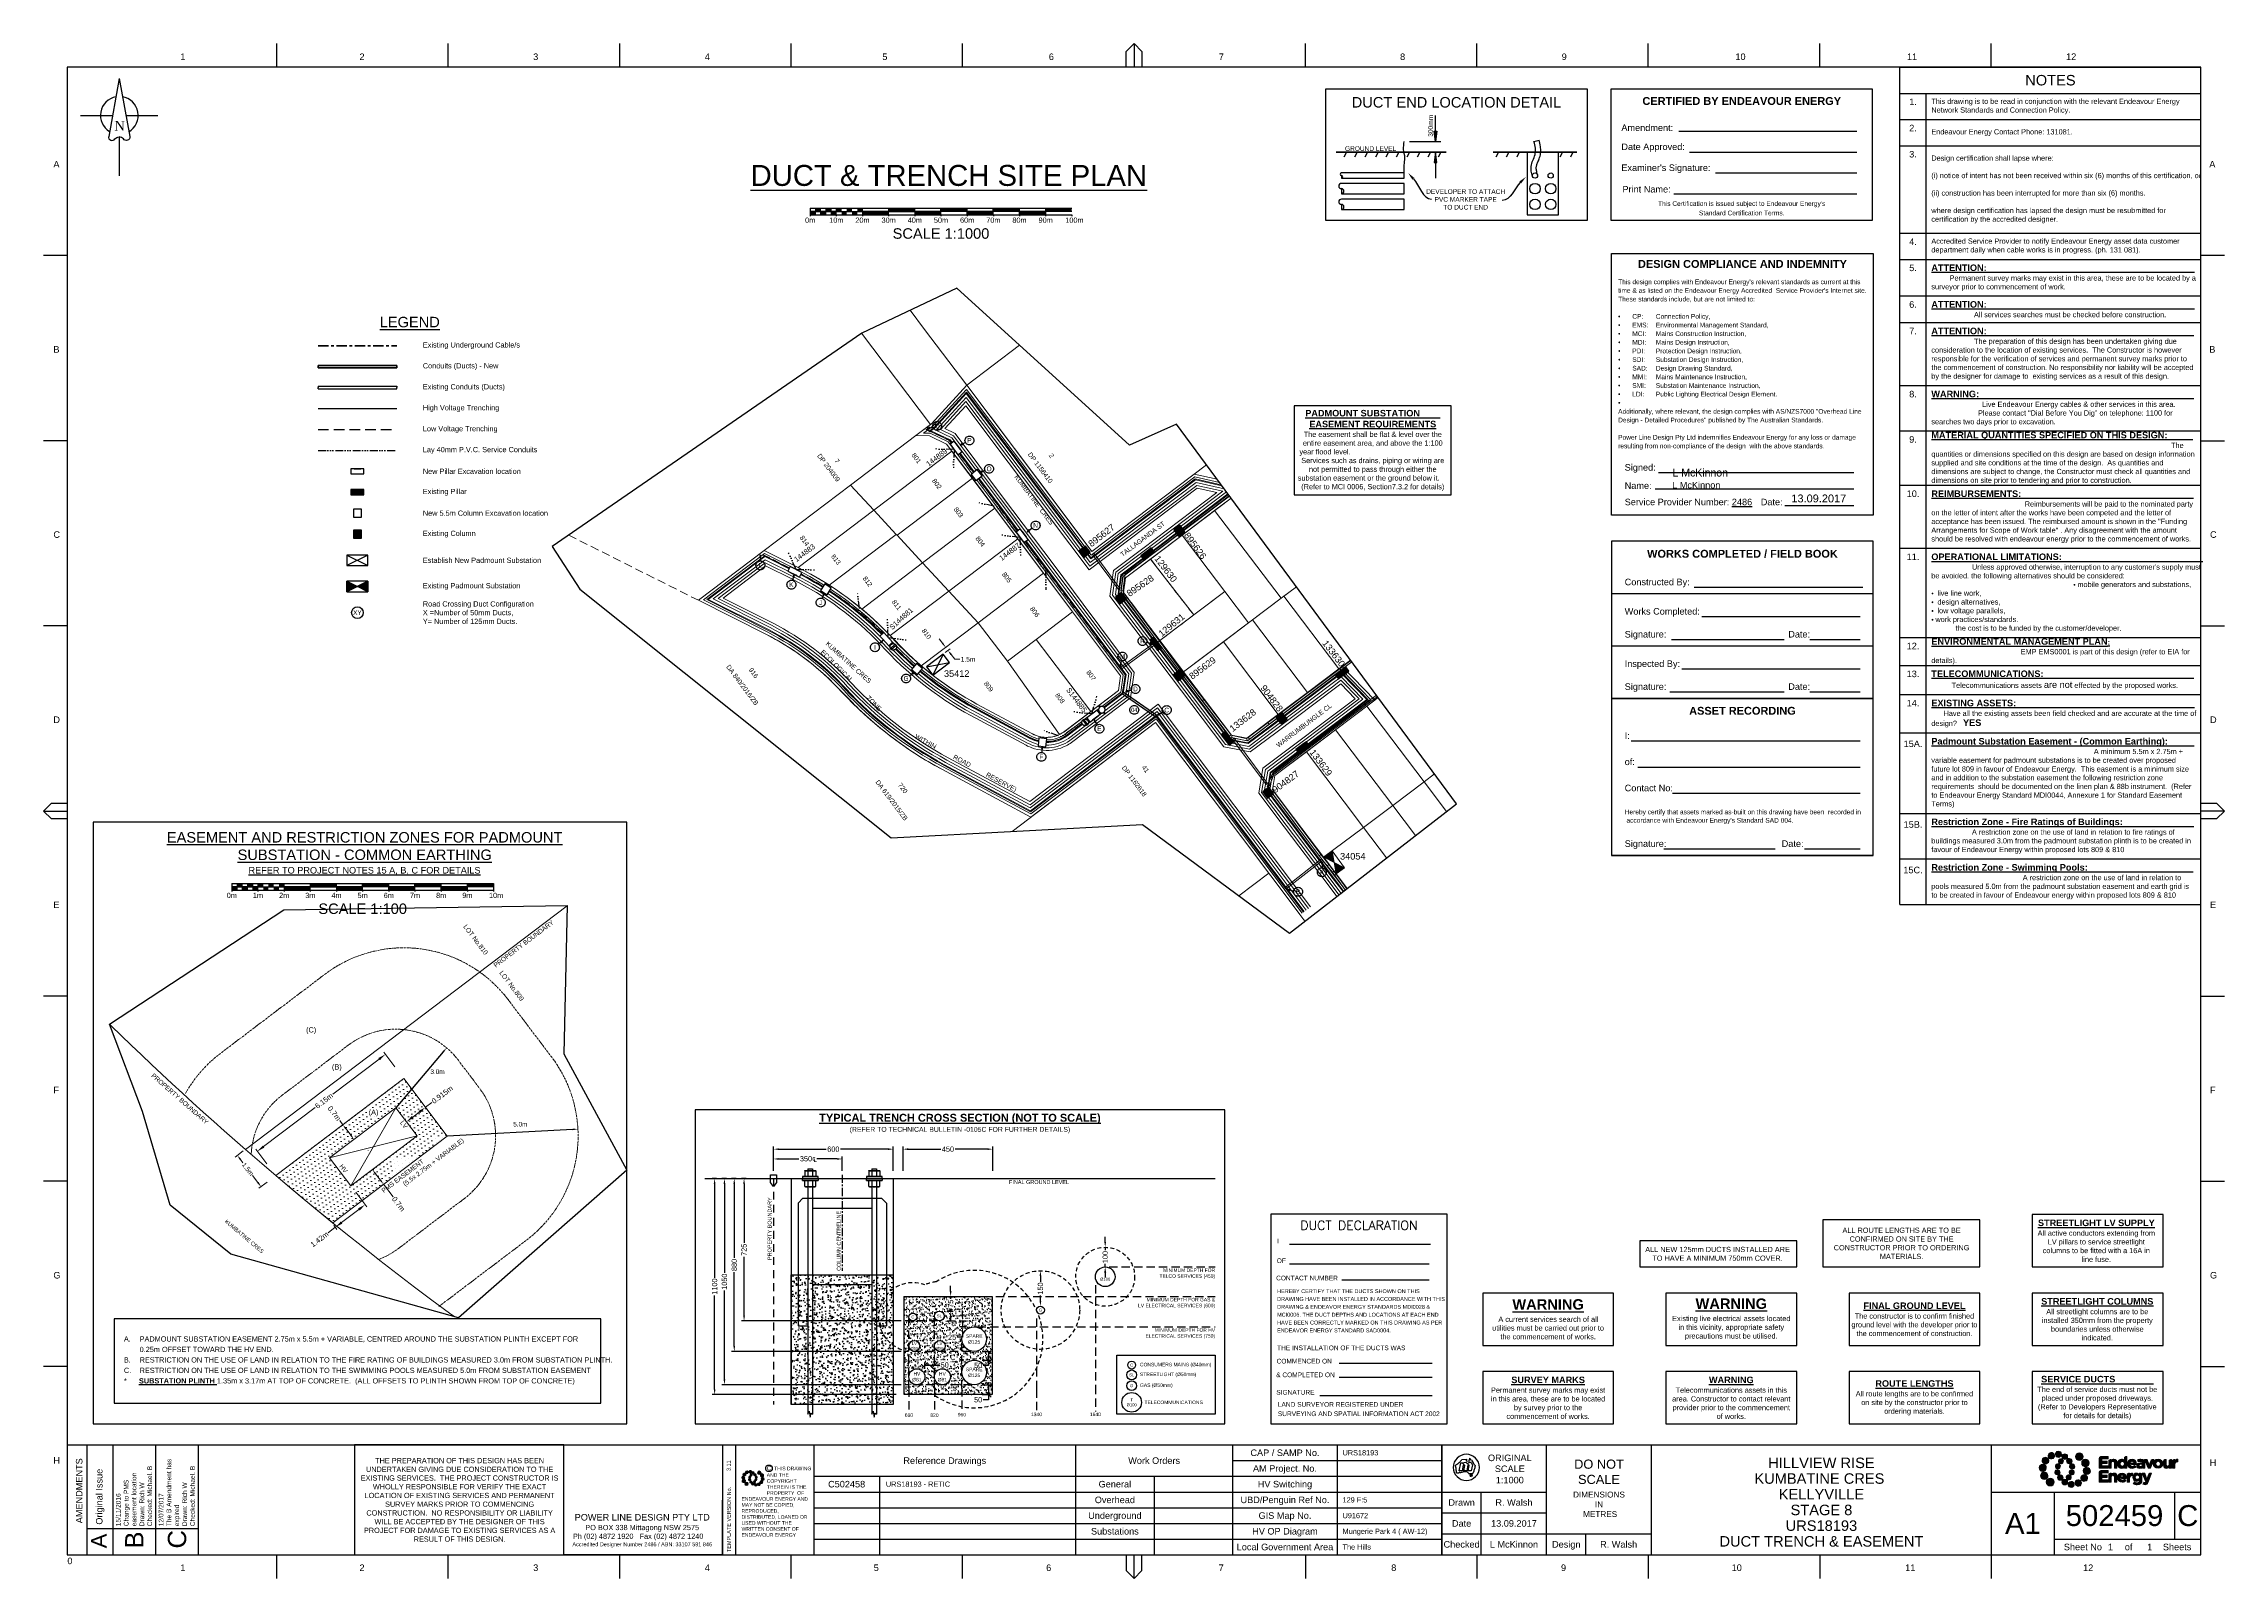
# Paper-space layout 'DTE' of a CAD drawing. Header units: metres, sheet in millimetres. Extents: x -9 to 824, y -9 to 577.
# The model-space entities are those that its viewports show. They can reach past a viewport. Long polylines and large blocks are cut down to what shows.
import ezdxf
from ezdxf import colors
from ezdxf.entities.mleader import LeaderData, LeaderLine
from ezdxf.enums import TextEntityAlignment as Align
from ezdxf.math import Vec2, Vec3

# ---------------------------------------------------------------- set-up
doc = ezdxf.new("R2010")
doc.units = ezdxf.units.M
doc.set_wipeout_variables(frame=1)
for name, pattern in [('Cable Exist UG', [7, 4, -1, 1, -1]), ('CENTER', [50.8, 31.75, -6.35, 6.35, -6.35]), ('Dash', [5, 3, -2]), ('DASHED', [19.05, 12.7, -6.35]), ('IE Trench LV', [6, 4, -2]), ('PHANTOM', [6.15, 3, -0.75, 0.3, -0.75, 0.3, -0.75, 0.3]), ('PHANTOMX2', [6.6, 3, -0.75, 0.2, -0.75, 0.2, -0.75, 0.2, -0.75])]:
    doc.linetypes.add(name, pattern=pattern)
doc.layers.get('0').update_dxf_attribs({"color": 6})
for name, color, linetype, lineweight in [('_User Dimensions', 140, 'Continuous', 13), ('_User Miscellaneous1', 30, 'Continuous', 13), ('_User Miscellaneous9', 211, 'Continuous', 13), ('_User_LV_Exist', 5, 'Continuous', 35), ('Cadastre Developer_SP_NEW', 92, 'Continuous', 15)]:
    doc.layers.add(name, color=color, linetype=linetype, lineweight=lineweight)
doc.layers.add('_User Miscellaneous10', color=252, linetype='Continuous', lineweight=13, plot=False, transparency=0.85)
doc.layers.add('Cadastre Roads_SP_NEW', color=214, linetype='Continuous', lineweight=15, transparency=0.8)
for name, color, linetype in [('Duct_SP_EXT', 30, 'Continuous'), ('Duct_SP_NEW', 2, 'Continuous'), ('Equip_LV_NEW', 2, 'Continuous'), ('Equip_SP_SL_NEW', 2, 'Continuous'), ('Notes', 7, 'Continuous'), ('Notes_SP_NEW', 51, 'Continuous'), ('Services_SP_NEW_UG', 2, 'IE Trench LV'), ('Sub_SP_NEW', 2, 'Continuous'), ('SupportsUG_SP_LV_EXT', 7, 'Continuous'), ('SupportsUG_SP_LV_NEW', 2, 'Continuous'), ('SupportsUG_SP_LV_SL_EXT', 7, 'Continuous'), ('Trench_SP_NEW', 2, 'Continuous'), ('UG_Details_SP_MISC', 7, 'Continuous')]:
    doc.layers.add(name, color=color, linetype=linetype)
doc.layers.add('Viewports', color=6, linetype='Continuous', plot=False)
doc.styles.add('ARIAL', font='arial.ttf', dxfattribs={"height": 2})
doc.styles.add('COLUMN_LABEL', font='arial.ttf', dxfattribs={"height": 2})
doc.styles.add('Elec', font='romand__.ttf')
doc.styles.add('iecARIAL', font='arial.ttf', dxfattribs={"height": 2})
doc.styles.add('iecNAME', font='times.ttf')
doc.styles.add('ieISOCP', font='arial.ttf', dxfattribs={"height": 1.5})
doc.styles.add('POLE_LABEL', font='arial.ttf', dxfattribs={"height": 2})
doc.styles.get("Standard").update_dxf_attribs({"font": 'arial.ttf'})
doc.linetypes.add('Cable 1', pattern='A,5,-0.3,["//",Standard,S=1.35,R=0,X=0,Y=-0.65],-1.2', length=6.5)
doc.linetypes.add('IE Trench HV', pattern='A,4,-0.4,["/",Standard,S=2,R=0,X=0.25,Y=-1],-1.6', length=6)
doc.dimstyles.new('1.8mm_1_1000', dxfattribs={"dimtxt": 1.8, "dimasz": 2, "dimexe": 1, "dimexo": 3, "dimgap": 0.5, "dimtad": 0, "dimtoh": 1, "dimlfac": -1, "dimzin": 12, "dimdsep": 46, "dimtxsty": 'Standard', "dimcen": 1, "dimclrd": 256, "dimclre": 256, "dimclrt": 256, "dimazin": 3, "dimtfac": 1, "dimtmove": 0, "dimatfit": 3, "dimfxl": 1, "dimtolj": 1, "dimtzin": 0, "dimlwd": -1, "dimlwe": -1, "dimarcsym": 0})
doc.dimstyles.get("Standard").update_dxf_attribs({"dimtxt": 2, "dimasz": 3, "dimexe": 1, "dimexo": 3, "dimgap": 0.5, "dimtad": 0, "dimlfac": -1, "dimzin": 12, "dimdsep": 46, "dimtxsty": 'Standard', "dimcen": 1, "dimclrd": 256, "dimclre": 256, "dimclrt": 256, "dimadec": 0, "dimazin": 3, "dimtfac": 1, "dimtmove": 0, "dimatfit": 3, "dimfxl": 1, "dimfxlon": 1, "dimtolj": 1, "dimtzin": 0, "dimlwd": -1, "dimlwe": -1, "dimarcsym": 0})
pattern_1 = [(37.5, (251.25, 61.25), (-1.2, 36.706), [0, -28.956, 0, -32.385, 0, -30.9563]), (7.5, (251.25, 61.25), (33.714, 53.762), [0, -15.621, 0, -26.0985, 0, -10.001]), (327.5, (227.82, 61.25), (59.3244, 0.108), [0, -9.525, 0, -34.29, 0, -44.7675]), (317.5, (227.82, 61.25), (57.267, 16.72), [0, -4.7625, 0, -22.479, 0, -25.7175])]

# ---------------------------------------------------------------- blocks, each defined once
blk = doc.blocks.new('EE_LOGO_SMALL')
at = {"layer": 'Notes'}
h = blk.add_hatch(color=256, dxfattribs=at)
edge = h.paths.add_edge_path()
edge.add_spline(control_points=[(-8.4, 2), (-9.2, 2), (-9.8, 1.4), (-9.8, 0.7), (-9.9, -0.1), (-9.3, -0.7), (-8.6, -0.8), (-7.8, -0.8), (-7.2, -0.2), (-7.1, 0.5), (-7.1, 1.3), (-7.7, 1.9), (-8.4, 2)], knot_values=[0, 0, 0, 0, 1, 1, 1, 2, 2, 2, 3, 3, 3, 4, 4, 4, 4], degree=3, periodic=0)
h = blk.add_hatch(color=256, dxfattribs=at)
edge = h.paths.add_edge_path()
edge.add_spline(control_points=[(-6.8, 4.5), (-7.4, 4.8), (-8.2, 4.6), (-8.6, 4), (-8.9, 3.4), (-8.7, 2.6), (-8.1, 2.2), (-7.5, 1.9), (-6.7, 2.1), (-6.3, 2.7), (-6, 3.3), (-6.2, 4.1), (-6.8, 4.5)], knot_values=[0, 0, 0, 0, 1, 1, 1, 2, 2, 2, 3, 3, 3, 4, 4, 4, 4], degree=3, periodic=0)
h = blk.add_hatch(color=256, dxfattribs=at)
edge = h.paths.add_edge_path()
edge.add_spline(control_points=[(-4.2, 5.9), (-4.6, 6.5), (-5.3, 6.6), (-5.9, 6.3), (-6.4, 5.9), (-6.6, 5.1), (-6.2, 4.6), (-5.9, 4), (-5.1, 3.8), (-4.6, 4.2), (-4, 4.6), (-3.8, 5.3), (-4.2, 5.9)], knot_values=[0, 0, 0, 0, 1, 1, 1, 2, 2, 2, 3, 3, 3, 4, 4, 4, 4], degree=3, periodic=0)
h = blk.add_hatch(color=256, dxfattribs=at)
edge = h.paths.add_edge_path()
edge.add_spline(control_points=[(-1.3, 5.9), (-1.4, 6.5), (-2, 7), (-2.6, 6.9), (-3.3, 6.9), (-3.7, 6.3), (-3.7, 5.6), (-3.6, 5), (-3, 4.5), (-2.4, 4.6), (-1.7, 4.7), (-1.3, 5.2), (-1.3, 5.9)], knot_values=[0, 0, 0, 0, 1, 1, 1, 2, 2, 2, 3, 3, 3, 4, 4, 4, 4], degree=3, periodic=0)
h = blk.add_hatch(color=256, dxfattribs=at)
edge = h.paths.add_edge_path()
edge.add_spline(control_points=[(-2.5, 2.1), (-3, 2.2), (-3.5, 1.9), (-3.6, 1.3), (-3.7, 0.8), (-3.4, 0.3), (-2.9, 0.2), (-2.4, 0.1), (-1.9, 0.4), (-1.8, 0.9), (-1.7, 1.5), (-2, 2), (-2.5, 2.1)], knot_values=[0, 0, 0, 0, 1, 1, 1, 2, 2, 2, 3, 3, 3, 4, 4, 4, 4], degree=3, periodic=0)
h = blk.add_hatch(color=256, dxfattribs=at)
edge = h.paths.add_edge_path()
edge.add_spline(control_points=[(1, 4.9), (1, 4.3), (0.5, 3.8), (-0.1, 3.8), (-0.7, 3.8), (-1.2, 4.3), (-1.2, 4.9), (-1.2, 5.5), (-0.7, 6), (-0.1, 6), (0.5, 6), (1, 5.5), (1, 4.9)], knot_values=[0, 0, 0, 0, 1, 1, 1, 2, 2, 2, 3, 3, 3, 4, 4, 4, 4], degree=3, periodic=0)
edge = h.paths.add_edge_path()
edge.add_spline(control_points=[(-1.4, 4), (-1.9, 4.1), (-2.4, 3.8), (-2.5, 3.3), (-2.6, 2.7), (-2.3, 2.2), (-1.8, 2.1), (-1.3, 2), (-0.7, 2.3), (-0.6, 2.9), (-0.5, 3.4), (-0.9, 3.9), (-1.4, 4)], knot_values=[0, 0, 0, 0, 1, 1, 1, 2, 2, 2, 3, 3, 3, 4, 4, 4, 4], degree=3, periodic=0)
h = blk.add_hatch(color=256, dxfattribs=at)
edge = h.paths.add_edge_path()
edge.add_spline(control_points=[(2.3, 2.4), (2.8, 2.8), (2.8, 3.4), (2.4, 3.9), (2, 4.3), (1.4, 4.3), (0.9, 3.9), (0.5, 3.6), (0.5, 2.9), (0.9, 2.5), (1.2, 2), (1.9, 2), (2.3, 2.4)], knot_values=[0, 0, 0, 0, 1, 1, 1, 2, 2, 2, 3, 3, 3, 4, 4, 4, 4], degree=3, periodic=0)
edge = h.paths.add_edge_path()
edge.add_spline(control_points=[(1, 4.9), (1, 4.3), (0.5, 3.8), (-0.1, 3.8), (-0.7, 3.8), (-1.2, 4.3), (-1.2, 4.9), (-1.2, 5.5), (-0.7, 6), (-0.1, 6), (0.5, 6), (1, 5.5), (1, 4.9)], knot_values=[0, 0, 0, 0, 1, 1, 1, 2, 2, 2, 3, 3, 3, 4, 4, 4, 4], degree=3, periodic=0)
h = blk.add_hatch(color=256, dxfattribs=at)
edge = h.paths.add_edge_path()
edge.add_spline(control_points=[(1, 4.9), (1, 4.3), (0.5, 3.8), (-0.1, 3.8), (-0.7, 3.8), (-1.2, 4.3), (-1.2, 4.9), (-1.2, 5.5), (-0.7, 6), (-0.1, 6), (0.5, 6), (1, 5.5), (1, 4.9)], knot_values=[0, 0, 0, 0, 1, 1, 1, 2, 2, 2, 3, 3, 3, 4, 4, 4, 4], degree=3, periodic=0)
edge = h.paths.add_edge_path(flags=16)
edge.add_spline(control_points=[(1, 4.9), (1, 4.3), (0.5, 3.8), (-0.1, 3.8), (-0.7, 3.8), (-1.2, 4.3), (-1.2, 4.9), (-1.2, 5.5), (-0.7, 6), (-0.1, 6), (0.5, 6), (1, 5.5), (1, 4.9)], knot_values=[0, 0, 0, 0, 1, 1, 1, 2, 2, 2, 3, 3, 3, 4, 4, 4, 4], degree=3, periodic=0)
h = blk.add_hatch(color=256, dxfattribs=at)
edge = h.paths.add_edge_path()
edge.add_spline(control_points=[(3, 0.2), (3.5, 0.3), (3.8, 0.9), (3.7, 1.4), (3.6, 1.9), (3, 2.3), (2.5, 2.1), (1.9, 2), (1.6, 1.4), (1.8, 0.9), (1.9, 0.4), (2.5, 0.1), (3, 0.2)], knot_values=[0, 0, 0, 0, 1, 1, 1, 2, 2, 2, 3, 3, 3, 4, 4, 4, 4], degree=3, periodic=0)
h = blk.add_hatch(color=256, dxfattribs=at)
edge = h.paths.add_edge_path()
edge.add_spline(control_points=[(7, 4.9), (7, 4), (6.3, 3.4), (5.5, 3.4), (4.6, 3.4), (4, 4), (4, 4.9), (4, 5.7), (4.6, 6.4), (5.5, 6.4), (6.3, 6.4), (7, 5.7), (7, 4.9)], knot_values=[0, 0, 0, 0, 1, 1, 1, 2, 2, 2, 3, 3, 3, 4, 4, 4, 4], degree=3, periodic=0)
h = blk.add_hatch(color=256, dxfattribs=at)
edge = h.paths.add_edge_path()
edge.add_spline(control_points=[(8.4, 1.1), (9.1, 1.5), (9.4, 2.3), (9.1, 3), (8.8, 3.7), (7.9, 4.1), (7.2, 3.8), (6.5, 3.4), (6.2, 2.6), (6.5, 1.9), (6.8, 1.2), (7.7, 0.8), (8.4, 1.1)], knot_values=[0, 0, 0, 0, 1, 1, 1, 2, 2, 2, 3, 3, 3, 4, 4, 4, 4], degree=3, periodic=0)
h = blk.add_hatch(color=256, dxfattribs=at)
edge = h.paths.add_edge_path()
edge.add_spline(control_points=[(8.3, -1.9), (9, -1.9), (9.7, -1.4), (9.7, -0.6), (9.7, 0.1), (9.2, 0.8), (8.4, 0.8), (7.7, 0.8), (7, 0.3), (7, -0.5), (6.9, -1.2), (7.5, -1.9), (8.3, -1.9)], knot_values=[0, 0, 0, 0, 1, 1, 1, 2, 2, 2, 3, 3, 3, 4, 4, 4, 4], degree=3, periodic=0)
h = blk.add_hatch(color=256, dxfattribs=at)
edge = h.paths.add_edge_path()
edge.add_spline(control_points=[(-8.5, -1.1), (-9.2, -1.4), (-9.6, -2.3), (-9.3, -3), (-8.9, -3.7), (-8.1, -4), (-7.4, -3.7), (-6.7, -3.4), (-6.3, -2.5), (-6.6, -1.8), (-7, -1.1), (-7.8, -0.8), (-8.5, -1.1)], knot_values=[0, 0, 0, 0, 1, 1, 1, 2, 2, 2, 3, 3, 3, 4, 4, 4, 4], degree=3, periodic=0)
h = blk.add_hatch(color=256, dxfattribs=at)
edge = h.paths.add_edge_path()
edge.add_spline(control_points=[(-7.1, -4.8), (-7.1, -4), (-6.5, -3.3), (-5.6, -3.3), (-4.8, -3.3), (-4.1, -4), (-4.1, -4.8), (-4.1, -5.7), (-4.8, -6.3), (-5.6, -6.3), (-6.5, -6.3), (-7.1, -5.7), (-7.1, -4.8)], knot_values=[0, 0, 0, 0, 1, 1, 1, 2, 2, 2, 3, 3, 3, 4, 4, 4, 4], degree=3, periodic=0)
h = blk.add_hatch(color=256, dxfattribs=at)
edge = h.paths.add_edge_path()
edge.add_spline(control_points=[(-3.1, -0.2), (-3.7, -0.3), (-4, -0.8), (-3.8, -1.4), (-3.7, -1.9), (-3.2, -2.2), (-2.6, -2.1), (-2.1, -1.9), (-1.8, -1.4), (-1.9, -0.9), (-2.1, -0.3), (-2.6, 0), (-3.1, -0.2)], knot_values=[0, 0, 0, 0, 1, 1, 1, 2, 2, 2, 3, 3, 3, 4, 4, 4, 4], degree=3, periodic=0)
h = blk.add_hatch(color=256, dxfattribs=at)
edge = h.paths.add_edge_path()
edge.add_spline(control_points=[(-2.5, -2.3), (-2.9, -2.7), (-3, -3.4), (-2.6, -3.8), (-2.2, -4.2), (-1.5, -4.3), (-1.1, -3.9), (-0.7, -3.5), (-0.6, -2.8), (-1, -2.4), (-1.4, -2), (-2, -1.9), (-2.5, -2.3)], knot_values=[0, 0, 0, 0, 1, 1, 1, 2, 2, 2, 3, 3, 3, 4, 4, 4, 4], degree=3, periodic=0)
h = blk.add_hatch(color=256, dxfattribs=at)
edge = h.paths.add_edge_path()
edge.add_spline(control_points=[(-1.2, -4.8), (-1.2, -4.2), (-0.7, -3.7), (-0.1, -3.7), (0.5, -3.7), (1, -4.2), (1, -4.8), (1, -5.4), (0.5, -5.9), (-0.1, -5.9), (-0.7, -5.9), (-1.2, -5.4), (-1.2, -4.8)], knot_values=[0, 0, 0, 0, 1, 1, 1, 2, 2, 2, 3, 3, 3, 4, 4, 4, 4], degree=3, periodic=0)
h = blk.add_hatch(color=256, dxfattribs=at)
edge = h.paths.add_edge_path()
edge.add_spline(control_points=[(1.2, -3.9), (1.7, -4.1), (2.2, -3.7), (2.3, -3.2), (2.5, -2.7), (2.1, -2.2), (1.6, -2.1), (1.1, -2), (0.6, -2.3), (0.5, -2.8), (0.4, -3.3), (0.7, -3.8), (1.2, -3.9)], knot_values=[0, 0, 0, 0, 1, 1, 1, 2, 2, 2, 3, 3, 3, 4, 4, 4, 4], degree=3, periodic=0)
h = blk.add_hatch(color=256, dxfattribs=at)
edge = h.paths.add_edge_path()
edge.add_spline(control_points=[(1.2, -5.8), (1.3, -6.5), (1.8, -6.9), (2.5, -6.9), (3.1, -6.8), (3.6, -6.2), (3.5, -5.6), (3.4, -5), (2.9, -4.5), (2.2, -4.6), (1.6, -4.6), (1.1, -5.2), (1.2, -5.8)], knot_values=[0, 0, 0, 0, 1, 1, 1, 2, 2, 2, 3, 3, 3, 4, 4, 4, 4], degree=3, periodic=0)
h = blk.add_hatch(color=256, dxfattribs=at)
edge = h.paths.add_edge_path()
edge.add_spline(control_points=[(2.4, -2), (2.9, -2.1), (3.4, -1.8), (3.5, -1.3), (3.6, -0.8), (3.3, -0.3), (2.8, -0.2), (2.2, -0.1), (1.7, -0.4), (1.6, -0.9), (1.5, -1.4), (1.8, -1.9), (2.4, -2)], knot_values=[0, 0, 0, 0, 1, 1, 1, 2, 2, 2, 3, 3, 3, 4, 4, 4, 4], degree=3, periodic=0)
h = blk.add_hatch(color=256, dxfattribs=at)
edge = h.paths.add_edge_path()
edge.add_spline(control_points=[(4, -5.8), (4.4, -6.4), (5.2, -6.6), (5.7, -6.2), (6.3, -5.8), (6.5, -5.1), (6.1, -4.5), (5.7, -4), (5, -3.8), (4.4, -4.2), (3.8, -4.5), (3.7, -5.3), (4, -5.8)], knot_values=[0, 0, 0, 0, 1, 1, 1, 2, 2, 2, 3, 3, 3, 4, 4, 4, 4], degree=3, periodic=0)
h = blk.add_hatch(color=256, dxfattribs=at)
edge = h.paths.add_edge_path()
edge.add_spline(control_points=[(6.7, -4.4), (7.3, -4.8), (8.1, -4.6), (8.4, -4), (8.8, -3.3), (8.6, -2.6), (8, -2.2), (7.3, -1.8), (6.6, -2.1), (6.2, -2.7), (5.8, -3.3), (6, -4.1), (6.7, -4.4)], knot_values=[0, 0, 0, 0, 1, 1, 1, 2, 2, 2, 3, 3, 3, 4, 4, 4, 4], degree=3, periodic=0)
at = {"layer": 'Notes', "lineweight": 0}
for points in [[(1.8, 2.1), (1.8, 2.1)], [(-2, -2.1), (-2, -2.1)]]:
    blk.add_lwpolyline(points, dxfattribs=at)
for points in [[(-8.4, 2), (-9.2, 2), (-9.8, 1.4), (-9.8, 0.7), (-9.9, -0.1), (-9.3, -0.7), (-8.6, -0.8), (-7.8, -0.8), (-7.2, -0.2), (-7.1, 0.5), (-7.1, 1.3), (-7.7, 1.9), (-8.4, 2)], [(-6.8, 4.5), (-7.4, 4.8), (-8.2, 4.6), (-8.6, 4), (-8.9, 3.4), (-8.7, 2.6), (-8.1, 2.2), (-7.5, 1.9), (-6.7, 2.1), (-6.3, 2.7), (-6, 3.3), (-6.2, 4.1), (-6.8, 4.5)], [(-4.2, 5.9), (-4.6, 6.5), (-5.3, 6.6), (-5.9, 6.3), (-6.4, 5.9), (-6.6, 5.1), (-6.2, 4.6), (-5.9, 4), (-5.1, 3.8), (-4.6, 4.2), (-4, 4.6), (-3.8, 5.3), (-4.2, 5.9)], [(-1.3, 5.9), (-1.4, 6.5), (-2, 7), (-2.6, 6.9), (-3.3, 6.9), (-3.7, 6.3), (-3.7, 5.6), (-3.6, 5), (-3, 4.5), (-2.4, 4.6), (-1.7, 4.7), (-1.3, 5.2), (-1.3, 5.9)], [(-2.5, 2.1), (-3, 2.2), (-3.5, 1.9), (-3.6, 1.3), (-3.7, 0.8), (-3.4, 0.3), (-2.9, 0.2), (-2.4, 0.1), (-1.9, 0.4), (-1.8, 0.9), (-1.7, 1.5), (-2, 2), (-2.5, 2.1)], [(-1.4, 4), (-1.9, 4.1), (-2.4, 3.8), (-2.5, 3.3), (-2.6, 2.7), (-2.3, 2.2), (-1.8, 2.1), (-1.3, 2), (-0.7, 2.3), (-0.6, 2.9), (-0.5, 3.4), (-0.9, 3.9), (-1.4, 4)], [(1, 4.9), (1, 4.3), (0.5, 3.8), (-0.1, 3.8), (-0.7, 3.8), (-1.2, 4.3), (-1.2, 4.9), (-1.2, 5.5), (-0.7, 6), (-0.1, 6), (0.5, 6), (1, 5.5), (1, 4.9)], [(1, 4.9), (1, 4.3), (0.5, 3.8), (-0.1, 3.8), (-0.7, 3.8), (-1.2, 4.3), (-1.2, 4.9), (-1.2, 5.5), (-0.7, 6), (-0.1, 6), (0.5, 6), (1, 5.5), (1, 4.9)], [(2.3, 2.4), (2.8, 2.8), (2.8, 3.4), (2.4, 3.9), (2, 4.3), (1.4, 4.3), (0.9, 3.9), (0.5, 3.6), (0.5, 2.9), (0.9, 2.5), (1.2, 2), (1.9, 2), (2.3, 2.4)], [(3, 0.2), (3.5, 0.3), (3.8, 0.9), (3.7, 1.4), (3.6, 1.9), (3, 2.3), (2.5, 2.1), (1.9, 2), (1.6, 1.4), (1.8, 0.9), (1.9, 0.4), (2.5, 0.1), (3, 0.2)], [(7, 4.9), (7, 4), (6.3, 3.4), (5.5, 3.4), (4.6, 3.4), (4, 4), (4, 4.9), (4, 5.7), (4.6, 6.4), (5.5, 6.4), (6.3, 6.4), (7, 5.7), (7, 4.9)], [(8.4, 1.1), (9.1, 1.5), (9.4, 2.3), (9.1, 3), (8.8, 3.7), (7.9, 4.1), (7.2, 3.8), (6.5, 3.4), (6.2, 2.6), (6.5, 1.9), (6.8, 1.2), (7.7, 0.8), (8.4, 1.1)], [(8.3, -1.9), (9, -1.9), (9.7, -1.4), (9.7, -0.6), (9.7, 0.1), (9.2, 0.8), (8.4, 0.8), (7.7, 0.8), (7, 0.3), (7, -0.5), (6.9, -1.2), (7.5, -1.9), (8.3, -1.9)], [(-8.5, -1.1), (-9.2, -1.4), (-9.6, -2.3), (-9.3, -3), (-8.9, -3.7), (-8.1, -4), (-7.4, -3.7), (-6.7, -3.4), (-6.3, -2.5), (-6.6, -1.8), (-7, -1.1), (-7.8, -0.8), (-8.5, -1.1)], [(-7.1, -4.8), (-7.1, -4), (-6.5, -3.3), (-5.6, -3.3), (-4.8, -3.3), (-4.1, -4), (-4.1, -4.8), (-4.1, -5.7), (-4.8, -6.3), (-5.6, -6.3), (-6.5, -6.3), (-7.1, -5.7), (-7.1, -4.8)], [(-3.1, -0.2), (-3.7, -0.3), (-4, -0.8), (-3.8, -1.4), (-3.7, -1.9), (-3.2, -2.2), (-2.6, -2.1), (-2.1, -1.9), (-1.8, -1.4), (-1.9, -0.9), (-2.1, -0.3), (-2.6, 0), (-3.1, -0.2)], [(-2.5, -2.3), (-2.9, -2.7), (-3, -3.4), (-2.6, -3.8), (-2.2, -4.2), (-1.5, -4.3), (-1.1, -3.9), (-0.7, -3.5), (-0.6, -2.8), (-1, -2.4), (-1.4, -2), (-2, -1.9), (-2.5, -2.3)], [(-1.2, -4.8), (-1.2, -4.2), (-0.7, -3.7), (-0.1, -3.7), (0.5, -3.7), (1, -4.2), (1, -4.8), (1, -5.4), (0.5, -5.9), (-0.1, -5.9), (-0.7, -5.9), (-1.2, -5.4), (-1.2, -4.8)], [(1.2, -3.9), (1.7, -4.1), (2.2, -3.7), (2.3, -3.2), (2.5, -2.7), (2.1, -2.2), (1.6, -2.1), (1.1, -2), (0.6, -2.3), (0.5, -2.8), (0.4, -3.3), (0.7, -3.8), (1.2, -3.9)], [(1.2, -5.8), (1.3, -6.5), (1.8, -6.9), (2.5, -6.9), (3.1, -6.8), (3.6, -6.2), (3.5, -5.6), (3.4, -5), (2.9, -4.5), (2.2, -4.6), (1.6, -4.6), (1.1, -5.2), (1.2, -5.8)], [(2.4, -2), (2.9, -2.1), (3.4, -1.8), (3.5, -1.3), (3.6, -0.8), (3.3, -0.3), (2.8, -0.2), (2.2, -0.1), (1.7, -0.4), (1.6, -0.9), (1.5, -1.4), (1.8, -1.9), (2.4, -2)], [(4, -5.8), (4.4, -6.4), (5.2, -6.6), (5.7, -6.2), (6.3, -5.8), (6.5, -5.1), (6.1, -4.5), (5.7, -4), (5, -3.8), (4.4, -4.2), (3.8, -4.5), (3.7, -5.3), (4, -5.8)], [(6.7, -4.4), (7.3, -4.8), (8.1, -4.6), (8.4, -4), (8.8, -3.3), (8.6, -2.6), (8, -2.2), (7.3, -1.8), (6.6, -2.1), (6.2, -2.7), (5.8, -3.3), (6, -4.1), (6.7, -4.4)]]:
    blk.add_open_spline(points, degree=3, knots=[0, 0, 0, 0, 1, 1, 1, 2, 2, 2, 3, 3, 3, 4, 4, 4, 4], dxfattribs=at)
blk = doc.blocks.new('EE_COPYRIGHT_A1')
at = {"layer": 'Notes'}
blk.add_circle((9.53, -0.82), 1.15, dxfattribs=at)
at = {"xscale": 0.4, "yscale": 0.4, "zscale": 0.4}
blk.add_blockref('EE_LOGO_SMALL', (3.96, -4.29), dxfattribs=at)
at = {"layer": 'Notes', "insert": (0, 0), "char_height": 1.25, "width": 24.1208, "attachment_point": 1, "style": 'ARIAL'}
blk.add_mtext('\\pt8.75;               ^I{\\H1.2x;C } THIS DRAWING\\P\\pi-8.75,l8.75,t8.75,20;       ^IAND THE ^I\\P\\pi0,t8.75;COPYRIGHT\\P\\pi-8.75,t1.25,8.75;^I^ITHEREIN IS THE PROPERTY  OF \\P\\pi0,l0,t1.25;ENDEAVOUR ENERGY AND MAY NOT BE COPIED, REPRODUCED, DISTRIBUTED, LOANED OR USED WITHOUT THE WRITTEN CONSENT OF ENDEAVOUR ENERGY', dxfattribs=at)
blk = doc.blocks.new('EE_LOGO')
h = blk.add_hatch(color=256)
edge = h.paths.add_edge_path()
edge.add_spline(control_points=[(-25.34, 1.94), (-26.08, 1.98), (-26.72, 1.41), (-26.77, 0.66), (-26.81, -0.09), (-26.24, -0.72), (-25.49, -0.77), (-24.74, -0.81), (-24.1, -0.24), (-24.06, 0.51), (-24.02, 1.25), (-24.59, 1.89), (-25.34, 1.94)], knot_values=[0, 0, 0, 0, 1, 1, 1, 2, 2, 2, 3, 3, 3, 4, 4, 4, 4], degree=3, periodic=0)
h = blk.add_hatch(color=256)
edge = h.paths.add_edge_path()
edge.add_spline(control_points=[(-23.73, 4.46), (-24.34, 4.81), (-25.13, 4.61), (-25.49, 3.99), (-25.85, 3.38), (-25.64, 2.59), (-25.03, 2.23), (-24.41, 1.87), (-23.63, 2.08), (-23.27, 2.69), (-22.91, 3.31), (-23.12, 4.1), (-23.73, 4.46)], knot_values=[0, 0, 0, 0, 1, 1, 1, 2, 2, 2, 3, 3, 3, 4, 4, 4, 4], degree=3, periodic=0)
h = blk.add_hatch(color=256)
edge = h.paths.add_edge_path()
edge.add_spline(control_points=[(-21.12, 5.87), (-21.48, 6.44), (-22.24, 6.61), (-22.81, 6.24), (-23.37, 5.88), (-23.54, 5.12), (-23.17, 4.55), (-22.81, 3.98), (-22.05, 3.82), (-21.48, 4.19), (-20.92, 4.55), (-20.75, 5.31), (-21.12, 5.87)], knot_values=[0, 0, 0, 0, 1, 1, 1, 2, 2, 2, 3, 3, 3, 4, 4, 4, 4], degree=3, periodic=0)
h = blk.add_hatch(color=256)
edge = h.paths.add_edge_path()
edge.add_spline(control_points=[(-19.43, 2.06), (-19.94, 2.17), (-20.44, 1.84), (-20.55, 1.33), (-20.66, 0.82), (-20.34, 0.32), (-19.83, 0.21), (-19.32, 0.1), (-18.81, 0.42), (-18.71, 0.93), (-18.59, 1.44), (-18.92, 1.95), (-19.43, 2.06)], knot_values=[0, 0, 0, 0, 1, 1, 1, 2, 2, 2, 3, 3, 3, 4, 4, 4, 4], degree=3, periodic=0)
h = blk.add_hatch(color=256)
edge = h.paths.add_edge_path()
edge.add_spline(control_points=[(-18.27, 5.87), (-18.34, 6.5), (-18.91, 6.97), (-19.54, 6.9), (-20.18, 6.84), (-20.65, 6.27), (-20.58, 5.63), (-20.52, 4.99), (-19.95, 4.53), (-19.31, 4.59), (-18.67, 4.66), (-18.21, 5.23), (-18.27, 5.87)], knot_values=[0, 0, 0, 0, 1, 1, 1, 2, 2, 2, 3, 3, 3, 4, 4, 4, 4], degree=3, periodic=0)
h = blk.add_hatch(color=256)
edge = h.paths.add_edge_path()
edge.add_spline(control_points=[(-15.91, 4.86), (-15.91, 4.26), (-16.4, 3.77), (-17, 3.77), (-17.6, 3.77), (-18.08, 4.26), (-18.08, 4.86), (-18.08, 5.46), (-17.6, 5.95), (-17, 5.95), (-16.4, 5.95), (-15.91, 5.46), (-15.91, 4.86)], knot_values=[0, 0, 0, 0, 1, 1, 1, 2, 2, 2, 3, 3, 3, 4, 4, 4, 4], degree=3, periodic=0)
edge = h.paths.add_edge_path()
edge.add_spline(control_points=[(-18.29, 3.97), (-18.8, 4.08), (-19.3, 3.76), (-19.41, 3.25), (-19.52, 2.74), (-19.2, 2.23), (-18.69, 2.12), (-18.18, 2.01), (-17.67, 2.33), (-17.56, 2.84), (-17.45, 3.35), (-17.78, 3.86), (-18.29, 3.97)], knot_values=[0, 0, 0, 0, 1, 1, 1, 2, 2, 2, 3, 3, 3, 4, 4, 4, 4], degree=3, periodic=0)
h = blk.add_hatch(color=256)
edge = h.paths.add_edge_path()
edge.add_spline(control_points=[(-14.59, 2.36), (-14.16, 2.75), (-14.12, 3.41), (-14.51, 3.84), (-14.89, 4.27), (-15.55, 4.31), (-15.99, 3.93), (-16.42, 3.54), (-16.46, 2.88), (-16.07, 2.45), (-15.69, 2.01), (-15.02, 1.98), (-14.59, 2.36)], knot_values=[0, 0, 0, 0, 1, 1, 1, 2, 2, 2, 3, 3, 3, 4, 4, 4, 4], degree=3, periodic=0)
edge = h.paths.add_edge_path()
edge.add_spline(control_points=[(-15.91, 4.86), (-15.91, 4.26), (-16.4, 3.77), (-17, 3.77), (-17.6, 3.77), (-18.08, 4.26), (-18.08, 4.86), (-18.08, 5.46), (-17.6, 5.95), (-17, 5.95), (-16.4, 5.95), (-15.91, 5.46), (-15.91, 4.86)], knot_values=[0, 0, 0, 0, 1, 1, 1, 2, 2, 2, 3, 3, 3, 4, 4, 4, 4], degree=3, periodic=0)
h = blk.add_hatch(color=256)
edge = h.paths.add_edge_path()
edge.add_spline(control_points=[(-15.91, 4.86), (-15.91, 4.26), (-16.4, 3.77), (-17, 3.77), (-17.6, 3.77), (-18.08, 4.26), (-18.08, 4.86), (-18.08, 5.46), (-17.6, 5.95), (-17, 5.95), (-16.4, 5.95), (-15.91, 5.46), (-15.91, 4.86)], knot_values=[0, 0, 0, 0, 1, 1, 1, 2, 2, 2, 3, 3, 3, 4, 4, 4, 4], degree=3, periodic=0)
edge = h.paths.add_edge_path(flags=16)
edge.add_spline(control_points=[(-15.91, 4.86), (-15.91, 4.26), (-16.4, 3.77), (-17, 3.77), (-17.6, 3.77), (-18.08, 4.26), (-18.08, 4.86), (-18.08, 5.46), (-17.6, 5.95), (-17, 5.95), (-16.4, 5.95), (-15.91, 5.46), (-15.91, 4.86)], knot_values=[0, 0, 0, 0, 1, 1, 1, 2, 2, 2, 3, 3, 3, 4, 4, 4, 4], degree=3, periodic=0)
h = blk.add_hatch(color=256)
edge = h.paths.add_edge_path()
edge.add_spline(control_points=[(-13.94, 0.18), (-13.41, 0.32), (-13.09, 0.87), (-13.23, 1.4), (-13.37, 1.93), (-13.92, 2.25), (-14.45, 2.11), (-14.98, 1.97), (-15.3, 1.42), (-15.16, 0.89), (-15.02, 0.36), (-14.47, 0.04), (-13.94, 0.18)], knot_values=[0, 0, 0, 0, 1, 1, 1, 2, 2, 2, 3, 3, 3, 4, 4, 4, 4], degree=3, periodic=0)
h = blk.add_hatch(color=256)
edge = h.paths.add_edge_path()
edge.add_spline(control_points=[(-9.93, 4.86), (-9.93, 4.03), (-10.61, 3.35), (-11.44, 3.35), (-12.28, 3.35), (-12.95, 4.03), (-12.95, 4.86), (-12.95, 5.69), (-12.28, 6.37), (-11.44, 6.37), (-10.61, 6.37), (-9.93, 5.69), (-9.93, 4.86)], knot_values=[0, 0, 0, 0, 1, 1, 1, 2, 2, 2, 3, 3, 3, 4, 4, 4, 4], degree=3, periodic=0)
h = blk.add_hatch(color=256)
edge = h.paths.add_edge_path()
edge.add_spline(control_points=[(-8.55, 1.13), (-7.83, 1.45), (-7.5, 2.29), (-7.82, 3.01), (-8.14, 3.73), (-8.98, 4.06), (-9.7, 3.74), (-10.42, 3.42), (-10.75, 2.58), (-10.43, 1.86), (-10.11, 1.14), (-9.27, 0.81), (-8.55, 1.13)], knot_values=[0, 0, 0, 0, 1, 1, 1, 2, 2, 2, 3, 3, 3, 4, 4, 4, 4], degree=3, periodic=0)
h = blk.add_hatch(color=256)
edge = h.paths.add_edge_path()
edge.add_spline(control_points=[(-8.66, -1.92), (-7.91, -1.96), (-7.27, -1.39), (-7.23, -0.64), (-7.19, 0.1), (-7.76, 0.74), (-8.51, 0.78), (-9.25, 0.83), (-9.89, 0.26), (-9.94, -0.49), (-9.98, -1.24), (-9.41, -1.88), (-8.66, -1.92)], knot_values=[0, 0, 0, 0, 1, 1, 1, 2, 2, 2, 3, 3, 3, 4, 4, 4, 4], degree=3, periodic=0)
h = blk.add_hatch(color=256)
edge = h.paths.add_edge_path()
edge.add_spline(control_points=[(-3.85, 0.44), (-3.85, 0.44), (-3.85, 4.25), (-3.85, 4.3), (-3.85, 4.35), (-3.85, 4.86), (-3.29, 4.86), (-2.74, 4.86), (-0.49, 4.86), (-0.49, 4.86), (-0.49, 4.86), (-0.49, 4), (-0.49, 4), (-0.49, 4), (-2.89, 4), (-2.89, 4), (-2.89, 4), (-2.89, 3.1), (-2.89, 3.1), (-2.89, 3.1), (-0.8, 3.1), (-0.8, 3.1), (-0.8, 3.1), (-0.8, 2.23), (-0.8, 2.23), (-0.8, 2.23), (-2.89, 2.23), (-2.89, 2.23), (-2.89, 2.23), (-2.89, 1.31), (-2.89, 1.31), (-2.89, 1.31), (-0.49, 1.31), (-0.49, 1.31), (-0.49, 1.31), (-0.49, 0.44), (-0.49, 0.44), (-0.49, 0.44), (-3.85, 0.44), (-3.85, 0.44)], knot_values=[0, 0, 0, 0, 1, 1, 1, 2, 2, 2, 3, 3, 3, 4, 4, 4, 5, 5, 5, 6, 6, 6, 7, 7, 7, 8, 8, 8, 9, 9, 9, 10, 10, 10, 11, 11, 11, 12, 12, 12, 13, 13, 13, 13], degree=3, periodic=0)
h = blk.add_hatch(color=256)
edge = h.paths.add_edge_path()
edge.add_spline(control_points=[(1.94, 0.44), (1.94, 0.44), (1.94, 2.33), (1.94, 2.33), (1.94, 2.78), (1.73, 3.02), (1.36, 3.02), (1, 3.02), (0.76, 2.78), (0.76, 2.33), (0.76, 2.33), (0.76, 0.44), (0.76, 0.44), (0.76, 0.44), (-0.2, 0.44), (-0.2, 0.44), (-0.2, 0.44), (-0.2, 3.21), (-0.2, 3.27), (-0.2, 3.33), (-0.2, 3.82), (0.36, 3.82), (0.76, 3.82), (0.76, 3.82), (0.76, 3.82), (0.76, 3.82), (0.76, 3.35), (0.76, 3.35), (0.98, 3.63), (1.27, 3.89), (1.75, 3.89), (2.48, 3.89), (2.9, 3.41), (2.9, 2.63), (2.9, 2.63), (2.9, 0.44), (2.9, 0.44), (2.9, 0.44), (1.94, 0.44), (1.94, 0.44)], knot_values=[0, 0, 0, 0, 1, 1, 1, 2, 2, 2, 3, 3, 3, 4, 4, 4, 5, 5, 5, 6, 6, 6, 7, 7, 7, 8, 8, 8, 9, 9, 9, 10, 10, 10, 11, 11, 11, 12, 12, 12, 13, 13, 13, 13], degree=3, periodic=0)
h = blk.add_hatch(color=256)
edge = h.paths.add_edge_path(flags=16)
edge.add_spline(control_points=[(5.8, 2.13), (5.8, 2.69), (5.43, 3.07), (4.98, 3.07), (4.53, 3.07), (4.15, 2.7), (4.15, 2.13), (4.15, 2.13), (4.15, 2.12), (4.15, 2.12), (4.15, 1.56), (4.53, 1.19), (4.98, 1.19), (5.43, 1.19), (5.8, 1.56), (5.8, 2.12), (5.8, 2.12), (5.8, 2.13), (5.8, 2.13)], knot_values=[0, 0, 0, 0, 1, 1, 1, 2, 2, 2, 3, 3, 3, 4, 4, 4, 5, 5, 5, 6, 6, 6, 6], degree=3, periodic=0)
edge = h.paths.add_edge_path()
edge.add_spline(control_points=[(5.79, 0.44), (5.79, 0.44), (5.79, 0.92), (5.79, 0.92), (5.55, 0.6), (5.23, 0.37), (4.73, 0.37), (3.94, 0.37), (3.19, 0.99), (3.19, 2.12), (3.19, 2.12), (3.19, 2.13), (3.19, 2.13), (3.19, 3.26), (3.93, 3.88), (4.73, 3.88), (5.24, 3.88), (5.56, 3.65), (5.79, 3.38), (5.79, 3.38), (5.79, 4.27), (5.79, 4.3), (5.79, 4.34), (5.79, 4.86), (6.34, 4.86), (6.73, 4.86), (6.75, 4.86), (6.75, 4.86), (6.75, 4.86), (6.75, 0.44), (6.75, 0.44), (6.75, 0.44), (5.79, 0.44), (5.79, 0.44)], knot_values=[0, 0, 0, 0, 1, 1, 1, 2, 2, 2, 3, 3, 3, 4, 4, 4, 5, 5, 5, 6, 6, 6, 7, 7, 7, 8, 8, 8, 9, 9, 9, 10, 10, 10, 11, 11, 11, 11], degree=3, periodic=0)
h = blk.add_hatch(color=256)
edge = h.paths.add_edge_path()
edge.add_spline(control_points=[(8.69, 3.89), (7.7, 3.89), (7.01, 3.09), (7.01, 2.13), (7.01, 2.13), (7.01, 2.12), (7.01, 2.12), (7.01, 1.08), (7.77, 0.37), (8.78, 0.37), (9.39, 0.37), (9.85, 0.61), (10.16, 1), (10.16, 1), (9.62, 1.48), (9.62, 1.48), (9.35, 1.24), (9.12, 1.14), (8.79, 1.14), (8.33, 1.13), (8, 1.49), (7.95, 1.86), (7.91, 2.18), (7.93, 2.29), (7.95, 2.43), (8.02, 2.85), (8.29, 3.12), (8.69, 3.12), (9.09, 3.12), (9.34, 2.83), (9.4, 2.4), (9.4, 2.4), (8.14, 2.4), (8.14, 2.4), (8.14, 2.4), (8.12, 1.8), (8.64, 1.8), (9.17, 1.8), (10.32, 1.8), (10.32, 1.8), (10.33, 1.89), (10.34, 1.95), (10.34, 2.04), (10.34, 2.04), (10.34, 2.05), (10.34, 2.05), (10.34, 3.01), (9.82, 3.89), (8.69, 3.89)], knot_values=[0, 0, 0, 0, 1, 1, 1, 2, 2, 2, 3, 3, 3, 4, 4, 4, 5, 5, 5, 6, 6, 6, 7, 7, 7, 8, 8, 8, 9, 9, 9, 10, 10, 10, 11, 11, 11, 12, 12, 12, 13, 13, 13, 14, 14, 14, 15, 15, 15, 16, 16, 16, 16], degree=3, periodic=0)
h = blk.add_hatch(color=256)
edge = h.paths.add_edge_path(flags=16)
edge.add_spline(control_points=[(12.69, 1.8), (12.53, 1.88), (12.31, 1.93), (12.08, 1.93), (11.67, 1.93), (11.42, 1.77), (11.42, 1.46), (11.42, 1.46), (11.42, 1.45), (11.42, 1.45), (11.42, 1.19), (11.63, 1.04), (11.94, 1.04), (12.39, 1.04), (12.69, 1.29), (12.69, 1.63), (12.69, 1.63), (12.69, 1.8), (12.69, 1.8)], knot_values=[0, 0, 0, 0, 1, 1, 1, 2, 2, 2, 3, 3, 3, 4, 4, 4, 5, 5, 5, 6, 6, 6, 6], degree=3, periodic=0)
edge = h.paths.add_edge_path()
edge.add_spline(control_points=[(12.67, 0.44), (12.67, 0.44), (12.67, 0.81), (12.67, 0.81), (12.44, 0.55), (12.12, 0.38), (11.65, 0.38), (11.01, 0.38), (10.49, 0.74), (10.49, 1.41), (10.49, 1.41), (10.49, 1.42), (10.49, 1.42), (10.49, 2.16), (11.05, 2.5), (11.85, 2.5), (12.19, 2.5), (12.44, 2.45), (12.68, 2.37), (12.68, 2.37), (12.68, 2.42), (12.68, 2.42), (12.68, 2.82), (12.43, 3.07), (11.95, 3.07), (11.59, 3.07), (11.33, 3), (11.02, 2.89), (11.02, 2.89), (10.78, 3.62), (10.78, 3.62), (11.15, 3.78), (11.52, 3.89), (12.09, 3.89), (13.14, 3.89), (13.6, 3.35), (13.6, 2.43), (13.6, 2.43), (13.6, 0.44), (13.6, 0.44), (13.6, 0.44), (12.67, 0.44), (12.67, 0.44)], knot_values=[0, 0, 0, 0, 1, 1, 1, 2, 2, 2, 3, 3, 3, 4, 4, 4, 5, 5, 5, 6, 6, 6, 7, 7, 7, 8, 8, 8, 9, 9, 9, 10, 10, 10, 11, 11, 11, 12, 12, 12, 13, 13, 13, 14, 14, 14, 14], degree=3, periodic=0)
h = blk.add_hatch(color=256)
edge = h.paths.add_edge_path()
edge.add_spline(control_points=[(15.71, 0.44), (15.71, 0.44), (14.84, 0.44), (14.84, 0.44), (14.84, 0.44), (13.51, 3.83), (13.51, 3.83), (13.51, 3.83), (14.53, 3.83), (14.53, 3.83), (14.53, 3.83), (15.28, 1.58), (15.28, 1.58), (15.28, 1.58), (15.86, 3.3), (15.86, 3.3), (15.86, 3.3), (16.02, 3.83), (16.4, 3.83), (16.78, 3.83), (17.04, 3.83), (17.04, 3.83), (17.04, 3.83), (15.71, 0.44), (15.71, 0.44)], knot_values=[0, 0, 0, 0, 1, 1, 1, 2, 2, 2, 3, 3, 3, 4, 4, 4, 5, 5, 5, 6, 6, 6, 7, 7, 7, 8, 8, 8, 8], degree=3, periodic=0)
h = blk.add_hatch(color=256)
edge = h.paths.add_edge_path(flags=16)
edge.add_spline(control_points=[(19.52, 2.16), (19.52, 2.66), (19.16, 3.09), (18.63, 3.09), (18.08, 3.09), (17.75, 2.67), (17.75, 2.17), (17.75, 2.17), (17.75, 2.16), (17.75, 2.16), (17.75, 1.66), (18.11, 1.22), (18.64, 1.22), (19.19, 1.22), (19.52, 1.65), (19.52, 2.15), (19.52, 2.15), (19.52, 2.16), (19.52, 2.16)], knot_values=[0, 0, 0, 0, 1, 1, 1, 2, 2, 2, 3, 3, 3, 4, 4, 4, 5, 5, 5, 6, 6, 6, 6], degree=3, periodic=0)
edge = h.paths.add_edge_path()
edge.add_spline(control_points=[(18.63, 0.4), (17.58, 0.4), (16.8, 1.17), (16.8, 2.15), (16.8, 2.15), (16.8, 2.16), (16.8, 2.16), (16.8, 3.13), (17.59, 3.92), (18.64, 3.92), (19.69, 3.92), (20.46, 3.14), (20.46, 2.17), (20.46, 2.17), (20.46, 2.16), (20.46, 2.16), (20.46, 1.19), (19.68, 0.4), (18.63, 0.4)], knot_values=[0, 0, 0, 0, 1, 1, 1, 2, 2, 2, 3, 3, 3, 4, 4, 4, 5, 5, 5, 6, 6, 6, 6], degree=3, periodic=0)
h = blk.add_hatch(color=256)
edge = h.paths.add_edge_path()
edge.add_spline(control_points=[(22.86, 0.44), (22.86, 0.44), (22.86, 0.92), (22.86, 0.92), (22.64, 0.64), (22.36, 0.38), (21.87, 0.38), (21.15, 0.38), (20.72, 0.86), (20.72, 1.63), (20.72, 1.63), (20.72, 3.22), (20.72, 3.27), (20.72, 3.32), (20.72, 3.82), (21.28, 3.82), (21.68, 3.82), (21.68, 3.82), (21.68, 3.82), (21.68, 3.82), (21.68, 1.94), (21.68, 1.94), (21.68, 1.48), (21.9, 1.25), (22.26, 1.25), (22.63, 1.25), (22.86, 1.48), (22.86, 1.94), (22.86, 1.94), (22.86, 3.2), (22.86, 3.27), (22.86, 3.34), (22.87, 3.82), (23.42, 3.82), (23.82, 3.82), (23.82, 3.82), (23.82, 3.82), (23.82, 3.82), (23.82, 0.44), (23.82, 0.44), (23.82, 0.44), (22.86, 0.44), (22.86, 0.44)], knot_values=[0, 0, 0, 0, 1, 1, 1, 2, 2, 2, 3, 3, 3, 4, 4, 4, 5, 5, 5, 6, 6, 6, 7, 7, 7, 8, 8, 8, 9, 9, 9, 10, 10, 10, 11, 11, 11, 12, 12, 12, 13, 13, 13, 14, 14, 14, 14], degree=3, periodic=0)
h = blk.add_hatch(color=256)
edge = h.paths.add_edge_path()
edge.add_spline(control_points=[(26.09, 2.88), (25.46, 2.88), (25.06, 2.5), (25.06, 1.69), (25.06, 1.69), (25.06, 0.44), (25.06, 0.44), (25.06, 0.44), (24.1, 0.44), (24.1, 0.44), (24.1, 0.44), (24.1, 3.24), (24.1, 3.27), (24.1, 3.3), (24.1, 3.83), (24.66, 3.83), (25.22, 3.83), (25.06, 3.83), (25.06, 3.83), (25.06, 3.83), (25.06, 3.14), (25.06, 3.14), (25.26, 3.61), (25.58, 3.91), (26.14, 3.89), (26.14, 3.89), (26.14, 2.88), (26.14, 2.88), (26.14, 2.88), (26.09, 2.88), (26.09, 2.88)], knot_values=[0, 0, 0, 0, 1, 1, 1, 2, 2, 2, 3, 3, 3, 4, 4, 4, 5, 5, 5, 6, 6, 6, 7, 7, 7, 8, 8, 8, 9, 9, 9, 10, 10, 10, 10], degree=3, periodic=0)
h = blk.add_hatch(color=256)
edge = h.paths.add_edge_path()
edge.add_spline(control_points=[(-25.45, -1.11), (-26.17, -1.43), (-26.5, -2.27), (-26.18, -2.99), (-25.86, -3.71), (-25.02, -4.04), (-24.3, -3.72), (-23.58, -3.4), (-23.25, -2.56), (-23.57, -1.84), (-23.88, -1.12), (-24.72, -0.79), (-25.45, -1.11)], knot_values=[0, 0, 0, 0, 1, 1, 1, 2, 2, 2, 3, 3, 3, 4, 4, 4, 4], degree=3, periodic=0)
h = blk.add_hatch(color=256)
edge = h.paths.add_edge_path()
edge.add_spline(control_points=[(-24.06, -4.84), (-24.06, -4.01), (-23.39, -3.33), (-22.55, -3.33), (-21.72, -3.33), (-21.04, -4.01), (-21.04, -4.84), (-21.04, -5.68), (-21.72, -6.35), (-22.55, -6.35), (-23.39, -6.35), (-24.06, -5.68), (-24.06, -4.84)], knot_values=[0, 0, 0, 0, 1, 1, 1, 2, 2, 2, 3, 3, 3, 4, 4, 4, 4], degree=3, periodic=0)
h = blk.add_hatch(color=256)
edge = h.paths.add_edge_path()
edge.add_spline(control_points=[(-20.06, -0.16), (-20.59, -0.3), (-20.9, -0.85), (-20.76, -1.38), (-20.63, -1.91), (-20.08, -2.23), (-19.55, -2.09), (-19.02, -1.95), (-18.7, -1.4), (-18.84, -0.87), (-18.98, -0.34), (-19.52, -0.02), (-20.06, -0.16)], knot_values=[0, 0, 0, 0, 1, 1, 1, 2, 2, 2, 3, 3, 3, 4, 4, 4, 4], degree=3, periodic=0)
h = blk.add_hatch(color=256)
edge = h.paths.add_edge_path()
edge.add_spline(control_points=[(-19.41, -2.34), (-19.84, -2.73), (-19.88, -3.39), (-19.49, -3.82), (-19.1, -4.26), (-18.44, -4.29), (-18.01, -3.91), (-17.58, -3.52), (-17.54, -2.86), (-17.93, -2.43), (-18.31, -2), (-18.97, -1.96), (-19.41, -2.34)], knot_values=[0, 0, 0, 0, 1, 1, 1, 2, 2, 2, 3, 3, 3, 4, 4, 4, 4], degree=3, periodic=0)
h = blk.add_hatch(color=256)
edge = h.paths.add_edge_path()
edge.add_spline(control_points=[(-18.08, -4.84), (-18.08, -4.24), (-17.6, -3.76), (-17, -3.76), (-16.4, -3.76), (-15.91, -4.24), (-15.91, -4.84), (-15.91, -5.44), (-16.4, -5.93), (-17, -5.93), (-17.6, -5.93), (-18.08, -5.44), (-18.08, -4.84)], knot_values=[0, 0, 0, 0, 1, 1, 1, 2, 2, 2, 3, 3, 3, 4, 4, 4, 4], degree=3, periodic=0)
h = blk.add_hatch(color=256)
edge = h.paths.add_edge_path()
edge.add_spline(control_points=[(-15.71, -3.95), (-15.2, -4.06), (-14.69, -3.74), (-14.58, -3.23), (-14.47, -2.72), (-14.8, -2.21), (-15.31, -2.1), (-15.82, -1.99), (-16.32, -2.32), (-16.43, -2.83), (-16.54, -3.34), (-16.22, -3.84), (-15.71, -3.95)], knot_values=[0, 0, 0, 0, 1, 1, 1, 2, 2, 2, 3, 3, 3, 4, 4, 4, 4], degree=3, periodic=0)
h = blk.add_hatch(color=256)
edge = h.paths.add_edge_path()
edge.add_spline(control_points=[(-15.72, -5.85), (-15.66, -6.49), (-15.09, -6.95), (-14.45, -6.89), (-13.81, -6.82), (-13.35, -6.25), (-13.41, -5.62), (-13.48, -4.98), (-14.05, -4.51), (-14.68, -4.58), (-15.33, -4.64), (-15.79, -5.21), (-15.72, -5.85)], knot_values=[0, 0, 0, 0, 1, 1, 1, 2, 2, 2, 3, 3, 3, 4, 4, 4, 4], degree=3, periodic=0)
h = blk.add_hatch(color=256)
edge = h.paths.add_edge_path()
edge.add_spline(control_points=[(-14.57, -2.04), (-14.06, -2.15), (-13.55, -1.83), (-13.44, -1.32), (-13.33, -0.81), (-13.66, -0.3), (-14.17, -0.19), (-14.68, -0.08), (-15.18, -0.4), (-15.29, -0.92), (-15.4, -1.43), (-15.08, -1.93), (-14.57, -2.04)], knot_values=[0, 0, 0, 0, 1, 1, 1, 2, 2, 2, 3, 3, 3, 4, 4, 4, 4], degree=3, periodic=0)
h = blk.add_hatch(color=256)
edge = h.paths.add_edge_path()
edge.add_spline(control_points=[(-12.88, -5.86), (-12.52, -6.43), (-11.76, -6.59), (-11.19, -6.23), (-10.62, -5.86), (-10.46, -5.1), (-10.82, -4.53), (-11.19, -3.97), (-11.95, -3.8), (-12.51, -4.17), (-13.08, -4.53), (-13.25, -5.29), (-12.88, -5.86)], knot_values=[0, 0, 0, 0, 1, 1, 1, 2, 2, 2, 3, 3, 3, 4, 4, 4, 4], degree=3, periodic=0)
h = blk.add_hatch(color=256)
edge = h.paths.add_edge_path()
edge.add_spline(control_points=[(-10.27, -4.44), (-9.65, -4.79), (-8.86, -4.59), (-8.51, -3.97), (-8.15, -3.36), (-8.36, -2.57), (-8.97, -2.22), (-9.58, -1.86), (-10.37, -2.06), (-10.73, -2.68), (-11.09, -3.29), (-10.88, -4.08), (-10.27, -4.44)], knot_values=[0, 0, 0, 0, 1, 1, 1, 2, 2, 2, 3, 3, 3, 4, 4, 4, 4], degree=3, periodic=0)
h = blk.add_hatch(color=256)
edge = h.paths.add_edge_path()
edge.add_spline(control_points=[(-3.85, -4.84), (-3.85, -4.84), (-3.85, -1.03), (-3.85, -0.98), (-3.85, -0.94), (-3.85, -0.42), (-3.29, -0.42), (-2.74, -0.42), (-0.49, -0.42), (-0.49, -0.42), (-0.49, -0.42), (-0.49, -1.29), (-0.49, -1.29), (-0.49, -1.29), (-2.89, -1.29), (-2.89, -1.29), (-2.89, -1.29), (-2.89, -2.19), (-2.89, -2.19), (-2.89, -2.19), (-0.8, -2.19), (-0.8, -2.19), (-0.8, -2.19), (-0.8, -3.05), (-0.8, -3.05), (-0.8, -3.05), (-2.89, -3.05), (-2.89, -3.05), (-2.89, -3.05), (-2.89, -3.98), (-2.89, -3.98), (-2.89, -3.98), (-0.49, -3.98), (-0.49, -3.98), (-0.49, -3.98), (-0.49, -4.84), (-0.49, -4.84), (-0.49, -4.84), (-3.85, -4.84), (-3.85, -4.84)], knot_values=[0, 0, 0, 0, 1, 1, 1, 2, 2, 2, 3, 3, 3, 4, 4, 4, 5, 5, 5, 6, 6, 6, 7, 7, 7, 8, 8, 8, 9, 9, 9, 10, 10, 10, 11, 11, 11, 12, 12, 12, 13, 13, 13, 13], degree=3, periodic=0)
h = blk.add_hatch(color=256)
edge = h.paths.add_edge_path()
edge.add_spline(control_points=[(1.94, -4.84), (1.94, -4.84), (1.94, -2.96), (1.94, -2.96), (1.94, -2.5), (1.73, -2.27), (1.36, -2.27), (1, -2.27), (0.76, -2.5), (0.76, -2.96), (0.76, -2.96), (0.76, -4.84), (0.76, -4.84), (0.76, -4.84), (-0.2, -4.84), (-0.2, -4.84), (-0.2, -4.84), (-0.2, -2.07), (-0.2, -2.01), (-0.2, -1.96), (-0.2, -1.46), (0.36, -1.46), (0.76, -1.46), (0.76, -1.46), (0.76, -1.46), (0.76, -1.46), (0.76, -1.94), (0.76, -1.94), (0.98, -1.65), (1.27, -1.4), (1.75, -1.4), (2.48, -1.4), (2.9, -1.88), (2.9, -2.65), (2.9, -2.65), (2.9, -4.84), (2.9, -4.84), (2.9, -4.84), (1.94, -4.84), (1.94, -4.84)], knot_values=[0, 0, 0, 0, 1, 1, 1, 2, 2, 2, 3, 3, 3, 4, 4, 4, 5, 5, 5, 6, 6, 6, 7, 7, 7, 8, 8, 8, 9, 9, 9, 10, 10, 10, 11, 11, 11, 12, 12, 12, 13, 13, 13, 13], degree=3, periodic=0)
h = blk.add_hatch(color=256)
edge = h.paths.add_edge_path()
edge.add_spline(control_points=[(4.87, -1.4), (3.88, -1.4), (3.19, -2.19), (3.19, -3.16), (3.19, -3.16), (3.19, -3.17), (3.19, -3.17), (3.19, -4.21), (3.94, -4.92), (4.96, -4.92), (5.57, -4.92), (6.03, -4.68), (6.34, -4.29), (6.34, -4.29), (5.79, -3.8), (5.79, -3.8), (5.53, -4.05), (5.29, -4.14), (4.97, -4.15), (4.51, -4.16), (4.18, -3.79), (4.13, -3.42), (4.09, -3.1), (4.11, -3), (4.13, -2.86), (4.2, -2.44), (4.47, -2.17), (4.87, -2.17), (5.27, -2.17), (5.52, -2.46), (5.58, -2.89), (5.58, -2.89), (4.32, -2.89), (4.32, -2.89), (4.32, -2.89), (4.29, -3.49), (4.82, -3.49), (5.35, -3.49), (6.5, -3.49), (6.5, -3.49), (6.51, -3.4), (6.51, -3.34), (6.51, -3.25), (6.51, -3.25), (6.51, -3.23), (6.51, -3.23), (6.51, -2.27), (6, -1.4), (4.87, -1.4)], knot_values=[0, 0, 0, 0, 1, 1, 1, 2, 2, 2, 3, 3, 3, 4, 4, 4, 5, 5, 5, 6, 6, 6, 7, 7, 7, 8, 8, 8, 9, 9, 9, 10, 10, 10, 11, 11, 11, 12, 12, 12, 13, 13, 13, 14, 14, 14, 15, 15, 15, 16, 16, 16, 16], degree=3, periodic=0)
h = blk.add_hatch(color=256)
edge = h.paths.add_edge_path()
edge.add_spline(control_points=[(8.77, -2.4), (8.13, -2.4), (7.74, -2.79), (7.74, -3.6), (7.74, -3.6), (7.74, -4.85), (7.74, -4.85), (7.74, -4.85), (6.78, -4.85), (6.78, -4.85), (6.78, -4.85), (6.78, -2.05), (6.78, -2.02), (6.78, -1.99), (6.77, -1.46), (7.33, -1.46), (7.74, -1.46), (7.74, -1.46), (7.74, -1.46), (7.74, -1.46), (7.74, -2.15), (7.74, -2.15), (7.93, -1.68), (8.25, -1.37), (8.82, -1.4), (8.82, -1.4), (8.82, -2.4), (8.82, -2.4), (8.82, -2.4), (8.77, -2.4), (8.77, -2.4)], knot_values=[0, 0, 0, 0, 1, 1, 1, 2, 2, 2, 3, 3, 3, 4, 4, 4, 5, 5, 5, 6, 6, 6, 7, 7, 7, 8, 8, 8, 9, 9, 9, 10, 10, 10, 10], degree=3, periodic=0)
h = blk.add_hatch(color=256)
edge = h.paths.add_edge_path(flags=16)
edge.add_spline(control_points=[(11.56, -2.97), (11.56, -2.51), (11.2, -2.19), (10.73, -2.19), (10.26, -2.19), (9.91, -2.51), (9.91, -2.97), (9.91, -2.97), (9.91, -2.99), (9.91, -2.99), (9.91, -3.45), (10.26, -3.77), (10.73, -3.77), (11.2, -3.77), (11.56, -3.45), (11.56, -2.99), (11.56, -2.99), (11.56, -2.97), (11.56, -2.97)], knot_values=[0, 0, 0, 0, 1, 1, 1, 2, 2, 2, 3, 3, 3, 4, 4, 4, 5, 5, 5, 6, 6, 6, 6], degree=3, periodic=0)
edge = h.paths.add_edge_path()
edge.add_spline(control_points=[(10.62, -5.87), (10.07, -5.87), (9.55, -5.74), (9.12, -5.51), (9.12, -5.51), (9.45, -4.79), (9.45, -4.79), (9.8, -4.99), (10.14, -5.1), (10.59, -5.1), (11.25, -5.1), (11.56, -4.79), (11.56, -4.18), (11.56, -4.18), (11.56, -4.02), (11.56, -4.02), (11.27, -4.36), (10.96, -4.57), (10.45, -4.57), (9.66, -4.57), (8.95, -3.99), (8.95, -2.99), (8.95, -2.99), (8.95, -2.97), (8.95, -2.97), (8.95, -1.96), (9.68, -1.4), (10.45, -1.4), (10.98, -1.4), (11.29, -1.62), (11.54, -1.9), (11.54, -1.9), (11.54, -1.46), (11.54, -1.46), (11.54, -1.46), (11.54, -1.46), (11.95, -1.46), (12.51, -1.46), (12.5, -2.02), (12.5, -2.02), (12.5, -2.02), (12.5, -4.08), (12.5, -4.08), (12.5, -5.36), (11.87, -5.87), (10.62, -5.87)], knot_values=[0, 0, 0, 0, 1, 1, 1, 2, 2, 2, 3, 3, 3, 4, 4, 4, 5, 5, 5, 6, 6, 6, 7, 7, 7, 8, 8, 8, 9, 9, 9, 10, 10, 10, 11, 11, 11, 12, 12, 12, 13, 13, 13, 14, 14, 14, 15, 15, 15, 15], degree=3, periodic=0)
h = blk.add_hatch(color=256)
edge = h.paths.add_edge_path()
edge.add_spline(control_points=[(14.84, -4.92), (14.58, -5.61), (14.31, -5.87), (13.73, -5.87), (13.38, -5.87), (13.13, -5.78), (12.88, -5.64), (12.88, -5.64), (13.2, -4.94), (13.2, -4.94), (13.33, -5.02), (13.49, -5.07), (13.61, -5.07), (13.78, -5.07), (13.86, -5.02), (13.95, -4.85), (13.95, -4.85), (12.62, -1.46), (12.62, -1.46), (12.62, -1.46), (13.64, -1.46), (13.64, -1.46), (13.64, -1.46), (14.41, -3.76), (14.41, -3.76), (14.41, -3.76), (14.97, -2.01), (14.97, -2.01), (14.97, -2.01), (15.14, -1.46), (15.5, -1.46), (15.86, -1.46), (16.14, -1.46), (16.14, -1.46), (16.14, -1.46), (14.84, -4.92), (14.84, -4.92)], knot_values=[0, 0, 0, 0, 1, 1, 1, 2, 2, 2, 3, 3, 3, 4, 4, 4, 5, 5, 5, 6, 6, 6, 7, 7, 7, 8, 8, 8, 9, 9, 9, 10, 10, 10, 11, 11, 11, 12, 12, 12, 12], degree=3, periodic=0)
at = {"lineweight": 0}
for points in [[(-15.08, 2.11), (-15.08, 2.11)], [(-18.92, -2.1), (-18.92, -2.1)]]:
    blk.add_lwpolyline(points, dxfattribs=at)
for points, knots in [([(-25.34, 1.94), (-26.08, 1.98), (-26.72, 1.41), (-26.77, 0.66), (-26.81, -0.09), (-26.24, -0.72), (-25.49, -0.77), (-24.74, -0.81), (-24.1, -0.24), (-24.06, 0.51), (-24.02, 1.25), (-24.59, 1.89), (-25.34, 1.94)], [0, 0, 0, 0, 1, 1, 1, 2, 2, 2, 3, 3, 3, 4, 4, 4, 4]), ([(-23.73, 4.46), (-24.34, 4.81), (-25.13, 4.61), (-25.49, 3.99), (-25.85, 3.38), (-25.64, 2.59), (-25.03, 2.23), (-24.41, 1.87), (-23.63, 2.08), (-23.27, 2.69), (-22.91, 3.31), (-23.12, 4.1), (-23.73, 4.46)], [0, 0, 0, 0, 1, 1, 1, 2, 2, 2, 3, 3, 3, 4, 4, 4, 4]), ([(-21.12, 5.87), (-21.48, 6.44), (-22.24, 6.61), (-22.81, 6.24), (-23.37, 5.88), (-23.54, 5.12), (-23.17, 4.55), (-22.81, 3.98), (-22.05, 3.82), (-21.48, 4.19), (-20.92, 4.55), (-20.75, 5.31), (-21.12, 5.87)], [0, 0, 0, 0, 1, 1, 1, 2, 2, 2, 3, 3, 3, 4, 4, 4, 4]), ([(-19.43, 2.06), (-19.94, 2.17), (-20.44, 1.84), (-20.55, 1.33), (-20.66, 0.82), (-20.34, 0.32), (-19.83, 0.21), (-19.32, 0.1), (-18.81, 0.42), (-18.71, 0.93), (-18.59, 1.44), (-18.92, 1.95), (-19.43, 2.06)], [0, 0, 0, 0, 1, 1, 1, 2, 2, 2, 3, 3, 3, 4, 4, 4, 4]), ([(-18.27, 5.87), (-18.34, 6.5), (-18.91, 6.97), (-19.54, 6.9), (-20.18, 6.84), (-20.65, 6.27), (-20.58, 5.63), (-20.52, 4.99), (-19.95, 4.53), (-19.31, 4.59), (-18.67, 4.66), (-18.21, 5.23), (-18.27, 5.87)], [0, 0, 0, 0, 1, 1, 1, 2, 2, 2, 3, 3, 3, 4, 4, 4, 4]), ([(-18.29, 3.97), (-18.8, 4.08), (-19.3, 3.76), (-19.41, 3.25), (-19.52, 2.74), (-19.2, 2.23), (-18.69, 2.12), (-18.18, 2.01), (-17.67, 2.33), (-17.56, 2.84), (-17.45, 3.35), (-17.78, 3.86), (-18.29, 3.97)], [0, 0, 0, 0, 1, 1, 1, 2, 2, 2, 3, 3, 3, 4, 4, 4, 4]), ([(-15.91, 4.86), (-15.91, 4.26), (-16.4, 3.77), (-17, 3.77), (-17.6, 3.77), (-18.08, 4.26), (-18.08, 4.86), (-18.08, 5.46), (-17.6, 5.95), (-17, 5.95), (-16.4, 5.95), (-15.91, 5.46), (-15.91, 4.86)], [0, 0, 0, 0, 1, 1, 1, 2, 2, 2, 3, 3, 3, 4, 4, 4, 4]), ([(-15.91, 4.86), (-15.91, 4.26), (-16.4, 3.77), (-17, 3.77), (-17.6, 3.77), (-18.08, 4.26), (-18.08, 4.86), (-18.08, 5.46), (-17.6, 5.95), (-17, 5.95), (-16.4, 5.95), (-15.91, 5.46), (-15.91, 4.86)], [0, 0, 0, 0, 1, 1, 1, 2, 2, 2, 3, 3, 3, 4, 4, 4, 4]), ([(-14.59, 2.36), (-14.16, 2.75), (-14.12, 3.41), (-14.51, 3.84), (-14.89, 4.27), (-15.55, 4.31), (-15.99, 3.93), (-16.42, 3.54), (-16.46, 2.88), (-16.07, 2.45), (-15.69, 2.01), (-15.02, 1.98), (-14.59, 2.36)], [0, 0, 0, 0, 1, 1, 1, 2, 2, 2, 3, 3, 3, 4, 4, 4, 4]), ([(-13.94, 0.18), (-13.41, 0.32), (-13.09, 0.87), (-13.23, 1.4), (-13.37, 1.93), (-13.92, 2.25), (-14.45, 2.11), (-14.98, 1.97), (-15.3, 1.42), (-15.16, 0.89), (-15.02, 0.36), (-14.47, 0.04), (-13.94, 0.18)], [0, 0, 0, 0, 1, 1, 1, 2, 2, 2, 3, 3, 3, 4, 4, 4, 4]), ([(-9.93, 4.86), (-9.93, 4.03), (-10.61, 3.35), (-11.44, 3.35), (-12.28, 3.35), (-12.95, 4.03), (-12.95, 4.86), (-12.95, 5.69), (-12.28, 6.37), (-11.44, 6.37), (-10.61, 6.37), (-9.93, 5.69), (-9.93, 4.86)], [0, 0, 0, 0, 1, 1, 1, 2, 2, 2, 3, 3, 3, 4, 4, 4, 4]), ([(-8.55, 1.13), (-7.83, 1.45), (-7.5, 2.29), (-7.82, 3.01), (-8.14, 3.73), (-8.98, 4.06), (-9.7, 3.74), (-10.42, 3.42), (-10.75, 2.58), (-10.43, 1.86), (-10.11, 1.14), (-9.27, 0.81), (-8.55, 1.13)], [0, 0, 0, 0, 1, 1, 1, 2, 2, 2, 3, 3, 3, 4, 4, 4, 4]), ([(-8.66, -1.92), (-7.91, -1.96), (-7.27, -1.39), (-7.23, -0.64), (-7.19, 0.1), (-7.76, 0.74), (-8.51, 0.78), (-9.25, 0.83), (-9.89, 0.26), (-9.94, -0.49), (-9.98, -1.24), (-9.41, -1.88), (-8.66, -1.92)], [0, 0, 0, 0, 1, 1, 1, 2, 2, 2, 3, 3, 3, 4, 4, 4, 4]), ([(-3.85, 0.44), (-3.85, 0.44), (-3.85, 4.25), (-3.85, 4.3), (-3.85, 4.35), (-3.85, 4.86), (-3.29, 4.86), (-2.74, 4.86), (-0.49, 4.86), (-0.49, 4.86), (-0.49, 4.86), (-0.49, 4), (-0.49, 4), (-0.49, 4), (-2.89, 4), (-2.89, 4), (-2.89, 4), (-2.89, 3.1), (-2.89, 3.1), (-2.89, 3.1), (-0.8, 3.1), (-0.8, 3.1), (-0.8, 3.1), (-0.8, 2.23), (-0.8, 2.23), (-0.8, 2.23), (-2.89, 2.23), (-2.89, 2.23), (-2.89, 2.23), (-2.89, 1.31), (-2.89, 1.31), (-2.89, 1.31), (-0.49, 1.31), (-0.49, 1.31), (-0.49, 1.31), (-0.49, 0.44), (-0.49, 0.44), (-0.49, 0.44), (-3.85, 0.44), (-3.85, 0.44)], [0, 0, 0, 0, 1, 1, 1, 2, 2, 2, 3, 3, 3, 4, 4, 4, 5, 5, 5, 6, 6, 6, 7, 7, 7, 8, 8, 8, 9, 9, 9, 10, 10, 10, 11, 11, 11, 12, 12, 12, 13, 13, 13, 13]), ([(1.94, 0.44), (1.94, 0.44), (1.94, 2.33), (1.94, 2.33), (1.94, 2.78), (1.73, 3.02), (1.36, 3.02), (1, 3.02), (0.76, 2.78), (0.76, 2.33), (0.76, 2.33), (0.76, 0.44), (0.76, 0.44), (0.76, 0.44), (-0.2, 0.44), (-0.2, 0.44), (-0.2, 0.44), (-0.2, 3.21), (-0.2, 3.27), (-0.2, 3.33), (-0.2, 3.82), (0.36, 3.82), (0.76, 3.82), (0.76, 3.82), (0.76, 3.82), (0.76, 3.82), (0.76, 3.35), (0.76, 3.35), (0.98, 3.63), (1.27, 3.89), (1.75, 3.89), (2.48, 3.89), (2.9, 3.41), (2.9, 2.63), (2.9, 2.63), (2.9, 0.44), (2.9, 0.44), (2.9, 0.44), (1.94, 0.44), (1.94, 0.44)], [0, 0, 0, 0, 1, 1, 1, 2, 2, 2, 3, 3, 3, 4, 4, 4, 5, 5, 5, 6, 6, 6, 7, 7, 7, 8, 8, 8, 9, 9, 9, 10, 10, 10, 11, 11, 11, 12, 12, 12, 13, 13, 13, 13]), ([(5.79, 0.44), (5.79, 0.44), (5.79, 0.92), (5.79, 0.92), (5.55, 0.6), (5.23, 0.37), (4.73, 0.37), (3.94, 0.37), (3.19, 0.99), (3.19, 2.12), (3.19, 2.12), (3.19, 2.13), (3.19, 2.13), (3.19, 3.26), (3.93, 3.88), (4.73, 3.88), (5.24, 3.88), (5.56, 3.65), (5.79, 3.38), (5.79, 3.38), (5.79, 4.27), (5.79, 4.3), (5.79, 4.34), (5.79, 4.86), (6.34, 4.86), (6.73, 4.86), (6.75, 4.86), (6.75, 4.86), (6.75, 4.86), (6.75, 0.44), (6.75, 0.44), (6.75, 0.44), (5.79, 0.44), (5.79, 0.44)], [0, 0, 0, 0, 1, 1, 1, 2, 2, 2, 3, 3, 3, 4, 4, 4, 5, 5, 5, 6, 6, 6, 7, 7, 7, 8, 8, 8, 9, 9, 9, 10, 10, 10, 11, 11, 11, 11]), ([(5.8, 2.13), (5.8, 2.69), (5.43, 3.07), (4.98, 3.07), (4.53, 3.07), (4.15, 2.7), (4.15, 2.13), (4.15, 2.13), (4.15, 2.12), (4.15, 2.12), (4.15, 1.56), (4.53, 1.19), (4.98, 1.19), (5.43, 1.19), (5.8, 1.56), (5.8, 2.12), (5.8, 2.12), (5.8, 2.13), (5.8, 2.13)], [0, 0, 0, 0, 1, 1, 1, 2, 2, 2, 3, 3, 3, 4, 4, 4, 5, 5, 5, 6, 6, 6, 6]), ([(8.69, 3.89), (7.7, 3.89), (7.01, 3.09), (7.01, 2.13), (7.01, 2.13), (7.01, 2.12), (7.01, 2.12), (7.01, 1.08), (7.77, 0.37), (8.78, 0.37), (9.39, 0.37), (9.85, 0.61), (10.16, 1), (10.16, 1), (9.62, 1.48), (9.62, 1.48), (9.35, 1.24), (9.12, 1.14), (8.79, 1.14), (8.33, 1.13), (8, 1.49), (7.95, 1.86), (7.91, 2.18), (7.93, 2.29), (7.95, 2.43), (8.02, 2.85), (8.29, 3.12), (8.69, 3.12), (9.09, 3.12), (9.34, 2.83), (9.4, 2.4), (9.4, 2.4), (8.14, 2.4), (8.14, 2.4), (8.14, 2.4), (8.12, 1.8), (8.64, 1.8), (9.17, 1.8), (10.32, 1.8), (10.32, 1.8), (10.33, 1.89), (10.34, 1.95), (10.34, 2.04), (10.34, 2.04), (10.34, 2.05), (10.34, 2.05), (10.34, 3.01), (9.82, 3.89), (8.69, 3.89)], [0, 0, 0, 0, 1, 1, 1, 2, 2, 2, 3, 3, 3, 4, 4, 4, 5, 5, 5, 6, 6, 6, 7, 7, 7, 8, 8, 8, 9, 9, 9, 10, 10, 10, 11, 11, 11, 12, 12, 12, 13, 13, 13, 14, 14, 14, 15, 15, 15, 16, 16, 16, 16]), ([(12.67, 0.44), (12.67, 0.44), (12.67, 0.81), (12.67, 0.81), (12.44, 0.55), (12.12, 0.38), (11.65, 0.38), (11.01, 0.38), (10.49, 0.74), (10.49, 1.41), (10.49, 1.41), (10.49, 1.42), (10.49, 1.42), (10.49, 2.16), (11.05, 2.5), (11.85, 2.5), (12.19, 2.5), (12.44, 2.45), (12.68, 2.37), (12.68, 2.37), (12.68, 2.42), (12.68, 2.42), (12.68, 2.82), (12.43, 3.07), (11.95, 3.07), (11.59, 3.07), (11.33, 3), (11.02, 2.89), (11.02, 2.89), (10.78, 3.62), (10.78, 3.62), (11.15, 3.78), (11.52, 3.89), (12.09, 3.89), (13.14, 3.89), (13.6, 3.35), (13.6, 2.43), (13.6, 2.43), (13.6, 0.44), (13.6, 0.44), (13.6, 0.44), (12.67, 0.44), (12.67, 0.44)], [0, 0, 0, 0, 1, 1, 1, 2, 2, 2, 3, 3, 3, 4, 4, 4, 5, 5, 5, 6, 6, 6, 7, 7, 7, 8, 8, 8, 9, 9, 9, 10, 10, 10, 11, 11, 11, 12, 12, 12, 13, 13, 13, 14, 14, 14, 14]), ([(12.69, 1.8), (12.53, 1.88), (12.31, 1.93), (12.08, 1.93), (11.67, 1.93), (11.42, 1.77), (11.42, 1.46), (11.42, 1.46), (11.42, 1.45), (11.42, 1.45), (11.42, 1.19), (11.63, 1.04), (11.94, 1.04), (12.39, 1.04), (12.69, 1.29), (12.69, 1.63), (12.69, 1.63), (12.69, 1.8), (12.69, 1.8)], [0, 0, 0, 0, 1, 1, 1, 2, 2, 2, 3, 3, 3, 4, 4, 4, 5, 5, 5, 6, 6, 6, 6]), ([(15.71, 0.44), (15.71, 0.44), (14.84, 0.44), (14.84, 0.44), (14.84, 0.44), (13.51, 3.83), (13.51, 3.83), (13.51, 3.83), (14.53, 3.83), (14.53, 3.83), (14.53, 3.83), (15.28, 1.58), (15.28, 1.58), (15.28, 1.58), (15.86, 3.3), (15.86, 3.3), (15.86, 3.3), (16.02, 3.83), (16.4, 3.83), (16.78, 3.83), (17.04, 3.83), (17.04, 3.83), (17.04, 3.83), (15.71, 0.44), (15.71, 0.44)], [0, 0, 0, 0, 1, 1, 1, 2, 2, 2, 3, 3, 3, 4, 4, 4, 5, 5, 5, 6, 6, 6, 7, 7, 7, 8, 8, 8, 8]), ([(18.63, 0.4), (17.58, 0.4), (16.8, 1.17), (16.8, 2.15), (16.8, 2.15), (16.8, 2.16), (16.8, 2.16), (16.8, 3.13), (17.59, 3.92), (18.64, 3.92), (19.69, 3.92), (20.46, 3.14), (20.46, 2.17), (20.46, 2.17), (20.46, 2.16), (20.46, 2.16), (20.46, 1.19), (19.68, 0.4), (18.63, 0.4)], [0, 0, 0, 0, 1, 1, 1, 2, 2, 2, 3, 3, 3, 4, 4, 4, 5, 5, 5, 6, 6, 6, 6]), ([(19.52, 2.16), (19.52, 2.66), (19.16, 3.09), (18.63, 3.09), (18.08, 3.09), (17.75, 2.67), (17.75, 2.17), (17.75, 2.17), (17.75, 2.16), (17.75, 2.16), (17.75, 1.66), (18.11, 1.22), (18.64, 1.22), (19.19, 1.22), (19.52, 1.65), (19.52, 2.15), (19.52, 2.15), (19.52, 2.16), (19.52, 2.16)], [0, 0, 0, 0, 1, 1, 1, 2, 2, 2, 3, 3, 3, 4, 4, 4, 5, 5, 5, 6, 6, 6, 6]), ([(22.86, 0.44), (22.86, 0.44), (22.86, 0.92), (22.86, 0.92), (22.64, 0.64), (22.36, 0.38), (21.87, 0.38), (21.15, 0.38), (20.72, 0.86), (20.72, 1.63), (20.72, 1.63), (20.72, 3.22), (20.72, 3.27), (20.72, 3.32), (20.72, 3.82), (21.28, 3.82), (21.68, 3.82), (21.68, 3.82), (21.68, 3.82), (21.68, 3.82), (21.68, 1.94), (21.68, 1.94), (21.68, 1.48), (21.9, 1.25), (22.26, 1.25), (22.63, 1.25), (22.86, 1.48), (22.86, 1.94), (22.86, 1.94), (22.86, 3.2), (22.86, 3.27), (22.86, 3.34), (22.87, 3.82), (23.42, 3.82), (23.82, 3.82), (23.82, 3.82), (23.82, 3.82), (23.82, 3.82), (23.82, 0.44), (23.82, 0.44), (23.82, 0.44), (22.86, 0.44), (22.86, 0.44)], [0, 0, 0, 0, 1, 1, 1, 2, 2, 2, 3, 3, 3, 4, 4, 4, 5, 5, 5, 6, 6, 6, 7, 7, 7, 8, 8, 8, 9, 9, 9, 10, 10, 10, 11, 11, 11, 12, 12, 12, 13, 13, 13, 14, 14, 14, 14]), ([(26.09, 2.88), (25.46, 2.88), (25.06, 2.5), (25.06, 1.69), (25.06, 1.69), (25.06, 0.44), (25.06, 0.44), (25.06, 0.44), (24.1, 0.44), (24.1, 0.44), (24.1, 0.44), (24.1, 3.24), (24.1, 3.27), (24.1, 3.3), (24.1, 3.83), (24.66, 3.83), (25.22, 3.83), (25.06, 3.83), (25.06, 3.83), (25.06, 3.83), (25.06, 3.14), (25.06, 3.14), (25.26, 3.61), (25.58, 3.91), (26.14, 3.89), (26.14, 3.89), (26.14, 2.88), (26.14, 2.88), (26.14, 2.88), (26.09, 2.88), (26.09, 2.88)], [0, 0, 0, 0, 1, 1, 1, 2, 2, 2, 3, 3, 3, 4, 4, 4, 5, 5, 5, 6, 6, 6, 7, 7, 7, 8, 8, 8, 9, 9, 9, 10, 10, 10, 10]), ([(-25.45, -1.11), (-26.17, -1.43), (-26.5, -2.27), (-26.18, -2.99), (-25.86, -3.71), (-25.02, -4.04), (-24.3, -3.72), (-23.58, -3.4), (-23.25, -2.56), (-23.57, -1.84), (-23.88, -1.12), (-24.72, -0.79), (-25.45, -1.11)], [0, 0, 0, 0, 1, 1, 1, 2, 2, 2, 3, 3, 3, 4, 4, 4, 4]), ([(-24.06, -4.84), (-24.06, -4.01), (-23.39, -3.33), (-22.55, -3.33), (-21.72, -3.33), (-21.04, -4.01), (-21.04, -4.84), (-21.04, -5.68), (-21.72, -6.35), (-22.55, -6.35), (-23.39, -6.35), (-24.06, -5.68), (-24.06, -4.84)], [0, 0, 0, 0, 1, 1, 1, 2, 2, 2, 3, 3, 3, 4, 4, 4, 4]), ([(-20.06, -0.16), (-20.59, -0.3), (-20.9, -0.85), (-20.76, -1.38), (-20.63, -1.91), (-20.08, -2.23), (-19.55, -2.09), (-19.02, -1.95), (-18.7, -1.4), (-18.84, -0.87), (-18.98, -0.34), (-19.52, -0.02), (-20.06, -0.16)], [0, 0, 0, 0, 1, 1, 1, 2, 2, 2, 3, 3, 3, 4, 4, 4, 4]), ([(-19.41, -2.34), (-19.84, -2.73), (-19.88, -3.39), (-19.49, -3.82), (-19.1, -4.26), (-18.44, -4.29), (-18.01, -3.91), (-17.58, -3.52), (-17.54, -2.86), (-17.93, -2.43), (-18.31, -2), (-18.97, -1.96), (-19.41, -2.34)], [0, 0, 0, 0, 1, 1, 1, 2, 2, 2, 3, 3, 3, 4, 4, 4, 4]), ([(-18.08, -4.84), (-18.08, -4.24), (-17.6, -3.76), (-17, -3.76), (-16.4, -3.76), (-15.91, -4.24), (-15.91, -4.84), (-15.91, -5.44), (-16.4, -5.93), (-17, -5.93), (-17.6, -5.93), (-18.08, -5.44), (-18.08, -4.84)], [0, 0, 0, 0, 1, 1, 1, 2, 2, 2, 3, 3, 3, 4, 4, 4, 4]), ([(-15.71, -3.95), (-15.2, -4.06), (-14.69, -3.74), (-14.58, -3.23), (-14.47, -2.72), (-14.8, -2.21), (-15.31, -2.1), (-15.82, -1.99), (-16.32, -2.32), (-16.43, -2.83), (-16.54, -3.34), (-16.22, -3.84), (-15.71, -3.95)], [0, 0, 0, 0, 1, 1, 1, 2, 2, 2, 3, 3, 3, 4, 4, 4, 4]), ([(-15.72, -5.85), (-15.66, -6.49), (-15.09, -6.95), (-14.45, -6.89), (-13.81, -6.82), (-13.35, -6.25), (-13.41, -5.62), (-13.48, -4.98), (-14.05, -4.51), (-14.68, -4.58), (-15.33, -4.64), (-15.79, -5.21), (-15.72, -5.85)], [0, 0, 0, 0, 1, 1, 1, 2, 2, 2, 3, 3, 3, 4, 4, 4, 4]), ([(-14.57, -2.04), (-14.06, -2.15), (-13.55, -1.83), (-13.44, -1.32), (-13.33, -0.81), (-13.66, -0.3), (-14.17, -0.19), (-14.68, -0.08), (-15.18, -0.4), (-15.29, -0.92), (-15.4, -1.43), (-15.08, -1.93), (-14.57, -2.04)], [0, 0, 0, 0, 1, 1, 1, 2, 2, 2, 3, 3, 3, 4, 4, 4, 4]), ([(-12.88, -5.86), (-12.52, -6.43), (-11.76, -6.59), (-11.19, -6.23), (-10.62, -5.86), (-10.46, -5.1), (-10.82, -4.53), (-11.19, -3.97), (-11.95, -3.8), (-12.51, -4.17), (-13.08, -4.53), (-13.25, -5.29), (-12.88, -5.86)], [0, 0, 0, 0, 1, 1, 1, 2, 2, 2, 3, 3, 3, 4, 4, 4, 4]), ([(-10.27, -4.44), (-9.65, -4.79), (-8.86, -4.59), (-8.51, -3.97), (-8.15, -3.36), (-8.36, -2.57), (-8.97, -2.22), (-9.58, -1.86), (-10.37, -2.06), (-10.73, -2.68), (-11.09, -3.29), (-10.88, -4.08), (-10.27, -4.44)], [0, 0, 0, 0, 1, 1, 1, 2, 2, 2, 3, 3, 3, 4, 4, 4, 4]), ([(-3.85, -4.84), (-3.85, -4.84), (-3.85, -1.03), (-3.85, -0.98), (-3.85, -0.94), (-3.85, -0.42), (-3.29, -0.42), (-2.74, -0.42), (-0.49, -0.42), (-0.49, -0.42), (-0.49, -0.42), (-0.49, -1.29), (-0.49, -1.29), (-0.49, -1.29), (-2.89, -1.29), (-2.89, -1.29), (-2.89, -1.29), (-2.89, -2.19), (-2.89, -2.19), (-2.89, -2.19), (-0.8, -2.19), (-0.8, -2.19), (-0.8, -2.19), (-0.8, -3.05), (-0.8, -3.05), (-0.8, -3.05), (-2.89, -3.05), (-2.89, -3.05), (-2.89, -3.05), (-2.89, -3.98), (-2.89, -3.98), (-2.89, -3.98), (-0.49, -3.98), (-0.49, -3.98), (-0.49, -3.98), (-0.49, -4.84), (-0.49, -4.84), (-0.49, -4.84), (-3.85, -4.84), (-3.85, -4.84)], [0, 0, 0, 0, 1, 1, 1, 2, 2, 2, 3, 3, 3, 4, 4, 4, 5, 5, 5, 6, 6, 6, 7, 7, 7, 8, 8, 8, 9, 9, 9, 10, 10, 10, 11, 11, 11, 12, 12, 12, 13, 13, 13, 13]), ([(1.94, -4.84), (1.94, -4.84), (1.94, -2.96), (1.94, -2.96), (1.94, -2.5), (1.73, -2.27), (1.36, -2.27), (1, -2.27), (0.76, -2.5), (0.76, -2.96), (0.76, -2.96), (0.76, -4.84), (0.76, -4.84), (0.76, -4.84), (-0.2, -4.84), (-0.2, -4.84), (-0.2, -4.84), (-0.2, -2.07), (-0.2, -2.01), (-0.2, -1.96), (-0.2, -1.46), (0.36, -1.46), (0.76, -1.46), (0.76, -1.46), (0.76, -1.46), (0.76, -1.46), (0.76, -1.94), (0.76, -1.94), (0.98, -1.65), (1.27, -1.4), (1.75, -1.4), (2.48, -1.4), (2.9, -1.88), (2.9, -2.65), (2.9, -2.65), (2.9, -4.84), (2.9, -4.84), (2.9, -4.84), (1.94, -4.84), (1.94, -4.84)], [0, 0, 0, 0, 1, 1, 1, 2, 2, 2, 3, 3, 3, 4, 4, 4, 5, 5, 5, 6, 6, 6, 7, 7, 7, 8, 8, 8, 9, 9, 9, 10, 10, 10, 11, 11, 11, 12, 12, 12, 13, 13, 13, 13]), ([(4.87, -1.4), (3.88, -1.4), (3.19, -2.19), (3.19, -3.16), (3.19, -3.16), (3.19, -3.17), (3.19, -3.17), (3.19, -4.21), (3.94, -4.92), (4.96, -4.92), (5.57, -4.92), (6.03, -4.68), (6.34, -4.29), (6.34, -4.29), (5.79, -3.8), (5.79, -3.8), (5.53, -4.05), (5.29, -4.14), (4.97, -4.15), (4.51, -4.16), (4.18, -3.79), (4.13, -3.42), (4.09, -3.1), (4.11, -3), (4.13, -2.86), (4.2, -2.44), (4.47, -2.17), (4.87, -2.17), (5.27, -2.17), (5.52, -2.46), (5.58, -2.89), (5.58, -2.89), (4.32, -2.89), (4.32, -2.89), (4.32, -2.89), (4.29, -3.49), (4.82, -3.49), (5.35, -3.49), (6.5, -3.49), (6.5, -3.49), (6.51, -3.4), (6.51, -3.34), (6.51, -3.25), (6.51, -3.25), (6.51, -3.23), (6.51, -3.23), (6.51, -2.27), (6, -1.4), (4.87, -1.4)], [0, 0, 0, 0, 1, 1, 1, 2, 2, 2, 3, 3, 3, 4, 4, 4, 5, 5, 5, 6, 6, 6, 7, 7, 7, 8, 8, 8, 9, 9, 9, 10, 10, 10, 11, 11, 11, 12, 12, 12, 13, 13, 13, 14, 14, 14, 15, 15, 15, 16, 16, 16, 16]), ([(8.77, -2.4), (8.13, -2.4), (7.74, -2.79), (7.74, -3.6), (7.74, -3.6), (7.74, -4.85), (7.74, -4.85), (7.74, -4.85), (6.78, -4.85), (6.78, -4.85), (6.78, -4.85), (6.78, -2.05), (6.78, -2.02), (6.78, -1.99), (6.77, -1.46), (7.33, -1.46), (7.74, -1.46), (7.74, -1.46), (7.74, -1.46), (7.74, -1.46), (7.74, -2.15), (7.74, -2.15), (7.93, -1.68), (8.25, -1.37), (8.82, -1.4), (8.82, -1.4), (8.82, -2.4), (8.82, -2.4), (8.82, -2.4), (8.77, -2.4), (8.77, -2.4)], [0, 0, 0, 0, 1, 1, 1, 2, 2, 2, 3, 3, 3, 4, 4, 4, 5, 5, 5, 6, 6, 6, 7, 7, 7, 8, 8, 8, 9, 9, 9, 10, 10, 10, 10]), ([(10.62, -5.87), (10.07, -5.87), (9.55, -5.74), (9.12, -5.51), (9.12, -5.51), (9.45, -4.79), (9.45, -4.79), (9.8, -4.99), (10.14, -5.1), (10.59, -5.1), (11.25, -5.1), (11.56, -4.79), (11.56, -4.18), (11.56, -4.18), (11.56, -4.02), (11.56, -4.02), (11.27, -4.36), (10.96, -4.57), (10.45, -4.57), (9.66, -4.57), (8.95, -3.99), (8.95, -2.99), (8.95, -2.99), (8.95, -2.97), (8.95, -2.97), (8.95, -1.96), (9.68, -1.4), (10.45, -1.4), (10.98, -1.4), (11.29, -1.62), (11.54, -1.9), (11.54, -1.9), (11.54, -1.46), (11.54, -1.46), (11.54, -1.46), (11.54, -1.46), (11.95, -1.46), (12.51, -1.46), (12.5, -2.02), (12.5, -2.02), (12.5, -2.02), (12.5, -4.08), (12.5, -4.08), (12.5, -5.36), (11.87, -5.87), (10.62, -5.87)], [0, 0, 0, 0, 1, 1, 1, 2, 2, 2, 3, 3, 3, 4, 4, 4, 5, 5, 5, 6, 6, 6, 7, 7, 7, 8, 8, 8, 9, 9, 9, 10, 10, 10, 11, 11, 11, 12, 12, 12, 13, 13, 13, 14, 14, 14, 15, 15, 15, 15]), ([(11.56, -2.97), (11.56, -2.51), (11.2, -2.19), (10.73, -2.19), (10.26, -2.19), (9.91, -2.51), (9.91, -2.97), (9.91, -2.97), (9.91, -2.99), (9.91, -2.99), (9.91, -3.45), (10.26, -3.77), (10.73, -3.77), (11.2, -3.77), (11.56, -3.45), (11.56, -2.99), (11.56, -2.99), (11.56, -2.97), (11.56, -2.97)], [0, 0, 0, 0, 1, 1, 1, 2, 2, 2, 3, 3, 3, 4, 4, 4, 5, 5, 5, 6, 6, 6, 6]), ([(14.84, -4.92), (14.58, -5.61), (14.31, -5.87), (13.73, -5.87), (13.38, -5.87), (13.13, -5.78), (12.88, -5.64), (12.88, -5.64), (13.2, -4.94), (13.2, -4.94), (13.33, -5.02), (13.49, -5.07), (13.61, -5.07), (13.78, -5.07), (13.86, -5.02), (13.95, -4.85), (13.95, -4.85), (12.62, -1.46), (12.62, -1.46), (12.62, -1.46), (13.64, -1.46), (13.64, -1.46), (13.64, -1.46), (14.41, -3.76), (14.41, -3.76), (14.41, -3.76), (14.97, -2.01), (14.97, -2.01), (14.97, -2.01), (15.14, -1.46), (15.5, -1.46), (15.86, -1.46), (16.14, -1.46), (16.14, -1.46), (16.14, -1.46), (14.84, -4.92), (14.84, -4.92)], [0, 0, 0, 0, 1, 1, 1, 2, 2, 2, 3, 3, 3, 4, 4, 4, 5, 5, 5, 6, 6, 6, 7, 7, 7, 8, 8, 8, 9, 9, 9, 10, 10, 10, 11, 11, 11, 12, 12, 12, 12])]:
    blk.add_open_spline(points, degree=3, knots=knots, dxfattribs=at)
blk = doc.blocks.new('A1_FRAME_TITLE')
at = {"layer": 'Notes'}
for p, q in [((89.14, 574.39), (89.14, 583.39)), ((154.65, 574.39), (154.65, 583.39)), ((220.16, 574.39), (220.16, 583.39)), ((285.67, 574.39), (285.67, 583.39)), ((351.17, 574.39), (351.17, 583.39)), ((413.68, 580.39), (416.68, 583.39)), ((416.68, 583.39), (416.68, 574.39)), ((416.68, 583.39), (419.68, 580.39)), ((482.19, 574.39), (482.19, 583.39)), ((547.7, 574.39), (547.7, 583.39)), ((613.21, 574.39), (613.21, 583.39)), ((678.72, 574.39), (678.72, 583.39)), ((744.23, 574.39), (744.23, 583.39)), ((413.68, 574.39), (413.68, 580.39)), ((419.68, 580.39), (419.68, 574.39)), ((9, 574.39), (9, 5.97)), ((824.37, 5.97), (824.37, 574.39)), ((9, 502.43), (0, 502.43)), ((833.35, 502.43), (824.35, 502.43)), ((8.99, 431.68), (0, 431.68)), ((824.37, 431.68), (833.35, 431.68)), ((8.99, 360.93), (0, 360.93)), ((824.35, 360.93), (833.35, 360.93)), ((0, 290.18), (3, 293.18)), ((3, 293.18), (8.99, 293.18)), ((824.37, 293.18), (830.35, 293.18)), ((830.35, 293.18), (833.35, 290.18)), ((0, 290.18), (9, 290.18)), ((3, 287.18), (0, 290.18)), ((8.99, 287.18), (3, 287.18)), ((833.35, 290.18), (824.35, 290.18)), ((830.35, 287.18), (824.37, 287.18)), ((833.35, 290.18), (830.35, 287.18)), ((9, 219.43), (0, 219.43)), ((824.35, 219.43), (833.35, 219.43)), ((9, 148.68), (0, 148.68)), ((824.35, 148.68), (833.35, 148.68)), ((9, 77.93), (0, 77.93)), ((824.37, 77.93), (833.35, 77.93)), ((16.59, 5.97), (16.59, 47.62)), ((26.59, 5.97), (26.59, 47.62)), ((259.37, 47.97), (259.37, 5.97)), ((264.37, 47.97), (264.37, 5.97)), ((294.37, 47.97), (294.37, 5.97)), ((394.37, 47.97), (394.37, 5.97)), ((394.37, 47.97), (394.37, 5.97)), ((454.37, 47.97), (454.37, 5.97)), ((454.37, 47.97), (454.37, 5.97)), ((454.37, 41.97), (534.37, 41.97)), ((494.37, 47.97), (494.37, 5.97)), ((534.37, 5.97), (534.37, 47.97)), ((534.37, 47.97), (534.37, 5.97)), ((541.97, 42.4), (543.74, 42.52)), ((543.74, 42.52), (543.62, 41.82)), ((543.62, 41.82), (544.76, 41.71)), ((544.76, 41.71), (544.95, 42.96)), ((545.59, 42.18), (546.42, 40.9)), ((574.37, 5.97), (574.37, 47.97)), ((614.37, 5.97), (614.37, 47.62)), ((744.37, 5.97), (744.37, 47.97)), ((294.37, 35.97), (394.37, 35.97)), ((319.37, 35.97), (319.37, 5.97)), ((394.37, 35.97), (454.37, 35.97)), ((424.37, 35.97), (424.37, 5.97)), ((454.37, 35.97), (534.37, 35.97)), ((540.96, 38.09), (541.58, 41.17)), ((542.1, 38.09), (540.96, 38.09)), ((541.58, 41.17), (542.32, 41.17)), ((542.52, 40.17), (542.1, 38.09)), ((542.32, 41.17), (542.37, 40.77)), ((542.67, 38.09), (543.07, 40.06)), ((543.81, 38.09), (542.67, 38.09)), ((544.23, 40.17), (543.81, 38.09)), ((544.38, 38.09), (544.78, 40.06)), ((545.52, 38.09), (544.38, 38.09)), ((546.03, 36.89), (544.62, 36.97)), ((544.62, 36.97), (546.03, 36.89)), ((546.03, 36.89), (544.62, 36.97)), ((545.26, 35.89), (545.18, 36.47)), ((545.18, 36.47), (545.91, 36.47)), ((545.7, 35.74), (545.26, 35.89)), ((545.98, 40.35), (545.52, 38.09)), ((545.91, 36.47), (545.7, 35.74)), ((294.37, 29.97), (394.37, 29.97)), ((394.37, 29.97), (454.37, 29.97)), ((454.37, 29.97), (534.37, 29.97)), ((534.37, 29.97), (574.37, 29.97)), ((549.37, 5.97), (549.37, 29.97)), ((744.37, 29.97), (824.37, 29.97)), ((768.37, 29.97), (768.37, 5.97)), ((814.37, 11.97), (814.37, 29.97)), ((294.37, 23.97), (394.37, 23.97)), ((294.37, 17.97), (394.37, 17.97)), ((394.37, 23.97), (454.37, 23.97)), ((394.37, 17.97), (454.37, 17.97)), ((454.37, 23.97), (534.37, 23.97)), ((454.37, 17.97), (534.37, 17.97)), ((534.37, 21.97), (574.37, 21.97)), ((539.37, 21.97), (574.37, 21.97)), ((16.59, 15.97), (26.59, 15.97)), ((294.37, 11.97), (394.37, 11.97)), ((394.37, 11.97), (454.37, 11.97)), ((454.37, 11.97), (534.37, 11.97)), ((534.37, 13.97), (574.37, 13.97)), ((574.37, 13.97), (614.37, 13.97)), ((589.37, 5.97), (589.37, 13.97)), ((768.37, 11.97), (824.37, 11.97)), ((89.14, -3.03), (89.14, 5.97)), ((154.65, -3.03), (154.65, 5.97)), ((220.16, -3.03), (220.16, 5.97)), ((285.67, -3.03), (285.67, 5.97)), ((351.17, -3.03), (351.17, 5.97)), ((413.68, 5.97), (413.68, -0.03)), ((416.68, -3.03), (416.68, 5.97)), ((419.68, -0.03), (419.68, 5.97)), ((482.19, 5.97), (482.19, -3.03)), ((547.7, 5.97), (547.7, -3.03)), ((613.21, 5.97), (613.21, -3.03)), ((678.72, 5.97), (678.72, -3.03)), ((744.23, 5.97), (744.23, -3.03)), ((413.68, -0.03), (416.68, -3.03)), ((416.68, -3.03), (419.68, -0.03))]:
    blk.add_line(p, q, dxfattribs=at)
at = {"layer": 'Notes', "flags": 128}
for points in [[(149.5, 574.39), (9, 574.39)], [(824.37, 574.39), (149.5, 574.39)], [(9, 47.97), (824.37, 47.97)], [(9, 5.97), (123.8, 5.97)], [(123.8, 5.97), (824.37, 5.97)]]:
    blk.add_lwpolyline(points, dxfattribs=at)
at = {"layer": 'Notes'}
for centre, radius, start, end in [((543.67, 39.37), 5, 0, 180), ((536.62, 46.16), 6.54, 313.73091, 319.30446), ((536.62, 46.16), 6.54, 319.30467, 324.87822), ((539.69, 38), 7.22, 35.32126, 43.29943), ((543.67, 39.37), 5, 180, 0), ((533.82, 49.09), 10.59, 302.58406, 308.15761), ((518.69, 35.61), 21.32, 10.30532, 12.33056), ((518.69, 35.61), 21.32, 8.27952, 10.30476), ((519.99, 35.8), 20.01, 6.25393, 8.27917), ((519.99, 35.8), 20.01, 4.22906, 6.2543), ((540.12, 39.42), 2.15, 265.17341, 270.05038), ((540.12, 39.51), 2.24, 270.04379, 274.73222), ((540.05, 40.42), 3.15, 274.73578, 283.08123), ((533.82, 49.09), 10.59, 308.157, 313.73055), ((541.88, 32.55), 4.93, 97.74193, 103.08139), ((538.16, 59.88), 22.65, 277.74178, 280.88254), ((543.28, 40.21), 1.06, 31.78835, 148.21165), ((543.31, 33.09), 4.63, 85.46129, 100.88239), ((542.79, 40.11), 0.28, 348.69105, 168.69105), ((543.61, 36.78), 0.924, 46.58754, 85.46121), ((545.02, 40.3), 0.961, 2.59815, 150.80981), ((544.5, 40.11), 0.28, 348.69107, 168.69107), ((542.76, 35.89), 2.16, 30.18853, 46.58787), ((545.53, 37.45), 0.75, 311.60829, 321.07916), ((545.59, 37.41), 0.675, 321.08379, 331.59821), ((539.42, 40.74), 7.69, 331.5942, 341.88974), ((468.41, -10.21), 93.25, 33.10964, 33.23409), ((549.95, 42.96), 4.09, 213.11509, 222.41459), ((534.1, 42.48), 13.29, 341.89012, 347.84341), ((547.29, 40.53), 0.484, 222.41995, 236.44219), ((547.47, 40.81), 0.815, 236.43588, 244.74219), ((545.36, 40.06), 1.76, 347.84337, 354.14088), ((545.51, 40.04), 1.61, 354.14364, 1.03424)]:
    blk.add_arc(centre, radius, start, end, dxfattribs=at)
at = {"layer": 'Notes', "color": 5}
blk.add_blockref('EE_LOGO', (789.37, 38.62), dxfattribs=at)
at = {"layer": 'Notes', "xscale": 1.1, "yscale": 1.1, "zscale": 1.1}
blk.add_blockref('EE_COPYRIGHT_A1', (266.71, 39.92), dxfattribs=at)
at = {"layer": 'Notes', "style": 'ARIAL'}
for s, p in [('1', (52.24, 577.12)), ('2', (120.7, 577.12)), ('3', (187.09, 577.12)), ('4', (252.67, 577.12)), ('5', (320.5, 577.12)), ('6', (384.13, 577.12)), ('7', (449.08, 577.12)), ('8', (518.36, 577.12)), ('9', (580.11, 577.12)), ('10', (646.5, 577.12)), ('11', (712.06, 577.12)), ('12', (772.87, 577.16)), ('A', (3.74, 536.06)), ('A', (827.58, 536.06)), ('B', (3.74, 465.31)), ('B', (827.58, 465.31)), ('C', (3.74, 394.56)), ('C', (827.87, 394.56)), ('D', (3.74, 323.81)), ('D', (827.87, 323.81)), ('E', (3.74, 253.06)), ('E', (827.87, 253.06)), ('F', (3.74, 182.31)), ('F', (827.87, 182.31)), ('G', (3.74, 111.56)), ('G', (827.87, 111.56)), ('H', (3.74, 40.81)), ('H', (827.76, 39.97)), ('1', (52.24, -0.22)), ('2', (120.7, -0.22)), ('3', (187.09, -0.2)), ('4', (252.67, -0.22)), ('5', (317.21, -0.22)), ('6', (383.12, -0.22)), ('7', (449.03, -0.22)), ('8', (514.97, -0.22)), ('9', (579.84, -0.22)), ('10', (645.06, -0.2)), ('11', (711.36, -0.22)), ('12', (779.36, -0.22))]:
    blk.add_text(s, height=2.5, dxfattribs=at).set_placement(p)
for s, height, p in [('AMENDMENTS', 2.5, (14.84, 18.02)), ('Original Issue', 2.5, (22.5, 17.5)), ('A', 6, (24.09, 8.47))]:
    blk.add_text(s, height=height, rotation=90, dxfattribs=at).set_placement(p)
for s, height, p in [('Reference Drawings', 2.5, (344.37, 41.97)), ('Work Orders', 2.5, (424.37, 41.97)), ('CAP / SAMP No.', 2.5, (474.37, 44.97)), ('General', 2.5, (409.37, 32.97)), ('AM Project. No.', 2.5, (474.37, 38.97)), ('HV Switching', 2.5, (474.37, 32.97)), ('Overhead', 2.5, (409.37, 26.97)), ('UBD/Penguin Ref No.', 2.5, (474.37, 26.97)), ('Drawn', 2.5, (541.87, 25.97)), ('Underground', 2.5, (409.37, 20.97)), ('GIS Map No.', 2.5, (474.37, 20.97)), ('Date', 2.5, (541.87, 17.97)), ('A1', 8, (756.37, 17.97)), ('Substations', 2.5, (409.37, 14.97)), ('Local Government Area', 2.5, (474.37, 8.97)), ('HV OP Diagram', 2.5, (474.37, 14.97)), ('Checked', 2.5, (541.87, 9.97)), ('Design', 2.5, (581.87, 9.97)), ('Sheet No         of            Sheets', 2.5, (796.37, 8.97))]:
    blk.add_text(s, height=height, dxfattribs=at).set_placement(p, align=Align.MIDDLE_CENTER)
blk.add_text('TEMPLATE VERSION No.', height=1.5, rotation=90, dxfattribs=at).set_placement((261.88, 7.02), align=Align.MIDDLE_LEFT)
at = {"layer": 'Notes'}
for s, insert, char_height, width, attachment_point in [('ORIGINAL SCALE', (560.29, 44.27), 2.5, 17.608, 2), ('DO NOT SCALE', (594.37, 37.67), 3.5, 29.1, 5), ('DIMENSIONS\\PIN\\P METRES', (594.37, 30.12), 2.24, 19.8208, 2)]:
    blk.add_mtext(s, dxfattribs=dict(at, insert=insert, char_height=char_height, width=width, attachment_point=attachment_point))
at = {"layer": 'Notes', "style": 'ARIAL', "flags": 8}
blk.add_attdef('VERSION_NO', text='', height=1.5, rotation=90, dxfattribs=at).set_placement((261.75, 40.04), align=Align.MIDDLE_CENTER)
at = {"layer": 'Notes', "style": 'ARIAL'}
for tag, height, p in [('CAP_NO', 2, (496.37, 44.97)), ('REF_1', 2, (321.87, 32.97)), ('GEN_WO', 2.5, (427.37, 32.97)), ('HV_SWITCH', 2, (496.37, 32.97)), ('IE_NUM', 2, (496.37, 38.97)), ('REF_2', 2, (321.87, 26.97)), ('OH_WO', 2.5, (427.37, 26.97)), ('UBD_REF', 2, (496.37, 26.97)), ('REF_3', 2, (321.87, 20.97)), ('UG_WO', 2.5, (427.37, 20.97)), ('GIS_MAP_No', 2, (496.37, 20.97)), ('REF_4', 2, (321.87, 14.97)), ('SUB_WO', 2.5, (427.37, 14.97)), ('HV_OP_DIAG', 2, (496.37, 14.97)), ('LGA', 2, (496.37, 8.97))]:
    blk.add_attdef(tag, text='', height=height, dxfattribs=at).set_placement(p, align=Align.MIDDLE_LEFT)
for tag, height, p in [('T1', 4, (679.37, 41.13)), ('REF_No_1', 2.5, (306.87, 32.97)), ('T2', 4, (679.37, 35.13)), ('REF_No_2', 2.5, (306.87, 26.97)), ('DRAWN', 2.5, (561.87, 25.97)), ('T3', 4, (679.37, 29.13)), ('T4', 4, (679.37, 23.13)), ('REF_No_3', 2.5, (306.87, 20.97)), ('DATE', 2.5, (561.87, 17.97)), ('T5', 4, (679.37, 17.13)), ('NUM', 8, (791.37, 20.97)), ('REV', 8, (819.37, 20.97)), ('REF_No_4', 2.5, (306.87, 14.97)), ('CHD', 2.5, (561.87, 9.97)), ('DESIGN', 2.5, (601.87, 9.97)), ('T6', 4, (679.37, 11.13)), ('NS', 2.5, (789.8, 8.94)), ('SHTS', 2.5, (804.81, 8.95))]:
    blk.add_attdef(tag, text='', height=height, dxfattribs=at).set_placement(p, align=Align.MIDDLE_CENTER)
blk.add_attdef('scale', text='', height=2.5, dxfattribs=at).set_placement((560.29, 33.27), align=Align.CENTER)
blk.add_attdef('ExportID', (9.08, 2.39), '', height=2.5, dxfattribs=at)
at = {"layer": 'Notes', "style": 'ARIAL', "flags": 1}
for tag, p, height in [('ProjectType', (14.17, -26.8), 2.5), ('ExportDate', (60.28, -26.79), 2.5), ('ExportUserName', (69.15, -26.8), 2.5), ('DesignerCompanyName', (81.48, -26.79), 2.5), ('ExportAreaOfInterest', (97.1, -26.81), 2.5), ('GIS_SUCCESS', (112, -26.78), 2.5), ('CAD_SUCCESS', (121.79, -26.78), 2.5), ('DEPOTCODE', (132.11, -26.88), 2.5), ('ExportCategories', (140.08, -26.8), 2.5), ('Comments', (154.38, -26.88), 2.5), ('ProjectNumber', (23.56, -26.82), 0.1), ('DrawingNumber', (35.51, -26.8), 0.1), ('ProjectDescription', (47.56, -26.83), 0.1)]:
    blk.add_attdef(tag, p, '', height=height, dxfattribs=at)
blk = doc.blocks.new('NorthPnt 11(NP11)')
for p, q in [((-19.7, 0), (-3.5, 0)), ((-0.1, -10.9), (-0.1, -30.8)), ((3.3, 0), (19.7, 0))]:
    blk.add_line(p, q)
for points in [[(-0.1, 18.8), (-5.4, -10.7, 0.877048), (-2.3, -11.9, -0.1543), (-0.1, -10.9, 0.090511)], [(-0.1, 18.8), (5.3, -10.7, -0.877048), (2.1, -11.9, 0.1543), (-0.1, -10.9, -0.090511)]]:
    blk.add_lwpolyline(points, format="xyb")
for start, end in [(100.5988, 238.8643), (300.0994, 80.4374)]:
    blk.add_arc((0, 0), 9.64, start, end)
at = {"style": 'iecNAME'}
blk.add_text('N', height=5.02, dxfattribs=at).set_placement((-2.6, -7.8))
blk = doc.blocks.new('*T441')
at = {"layer": 'Notes', "color": 0, "linetype": 'ByBlock', "lineweight": -2, "transparency": 16777216}
for p, q in [((0, 254.28), (115, 254.28)), ((0, 0), (0, 254.28)), ((115, 0), (115, 254.28)), ((0, 244.28), (115, 244.28)), ((10, 0), (10, 244.28)), ((0, 234.28), (115, 234.28)), ((0, 224.28), (115, 224.28)), ((0, 190.85), (115, 190.85)), ((0, 180.85), (115, 180.85)), ((0, 166.86), (115, 166.86)), ((0, 156.75), (115, 156.75)), ((0, 132.61), (115, 132.61)), ((0, 115.28), (115, 115.28)), ((0, 94.55), (115, 94.55)), ((0, 70.44), (115, 70.44)), ((0, 36.38), (115, 36.38)), ((0, 25.71), (115, 25.71)), ((0, 14.54), (115, 14.54)), ((0, 0), (115, 0))]:
    blk.add_line(p, q, dxfattribs=at)
at = {"layer": 'Notes', "transparency": 16777216}
for s, insert, char_height, width, attachment_point in [('NOTES', (57.5, 249.28), 4, 112, 5), ('1.', (5, 242.28), 2.5, 4, 2), ('{\\C7;This drawing is to be read in conjunction with the relevant Endeavour Energy Network Standards and Connection Policy.}', (12, 239.28), 2, 101, 4), ('2.', (5, 232.28), 2.5, 4, 2), ('Endeavour Energy Contact Phone: 131081.', (12, 229.28), 2, 101, 4), ('3.', (5, 222.28), 2.5, 4, 2), ('Design certification shall lapse where:\\P\\P(i) notice of intent has not been received within six (6) months of this certification, or\\P\\P(ii) construction has been interrupted for more than six (6) months.\\P\\Pwhere design certification has lapsed the design must be resubmitted for certification by the accredited designer.', (12, 207.57), 2, 101, 4), ('4.', (5, 188.85), 2.5, 4, 2), ('Accredited Service Provider to notify Endeavour Energy asset data customer department daily when cable works is in progress. (ph. 131 081).', (12, 185.85), 2, 101, 4), ('5.', (5, 178.85), 2.5, 4, 2), ('{\\fArial|b1|i0|c0|p34;\\H1.25x;\\L\\C1;ATTENTION: \\fArial|b0|i0|c0|p34;\\H0.8x;\\l\\C7;                                                                                                                }Permanent survey marks may exist in this area, these are to be located by a surveyor prior to commencement of work.', (12, 173.85), 2, 101, 4), ('6.', (5, 164.86), 2.5, 4, 2), ('{\\fArial|b1|i0|c0|p34;\\H1.25x;\\L\\C1;ATTENTION: \\H0.8x;                                                                                                                            }All services searches must be checked before construction.', (12, 161.8), 2, 101, 4), ('7.', (5, 154.75), 2.5, 4, 2), ('{\\fArial|b1|i0|c0|p34;\\H1.25x;\\L\\C1;ATTENTION:\\H0.8x;                                                                                                                             }The preparation of this design has been undertaken giving due consideration to the location of existing services.  The Constructor is however responsible for the verification of services and permanent survey marks prior to the commencement of construction. No responsibility nor liability will be accepted by the designer for damage to  existing services as a result of this design.', (12, 144.68), 2, 101, 4), ('8.', (5, 130.61), 2.5, 4, 2), ('{\\fArial|b1|i0|c0|p34;\\H1.25x;\\L\\C1;WARNING:\\fArial|b0|i0|c0|p34;\\l   \\H0.8x;                                                                                                                                 }Live Endeavour Energy cables & other services in this area.                                  Please contact "Dial Before You Dig" on telephone: 1100 for searches two days prior to excavation.', (12, 123.94), 2, 101, 4), ('9.', (5, 113.28), 2.5, 5, 2), ('{\\fArial|b1|i0|c0|p34;\\H1.25x;\\L\\C3;MATERIAL QUANTITIES SPECIFIED ON THIS DESIGN:\\fArial|b0|i0|c0|p34;\\l  \\H0.8x; \\C1;                                                                                                                                 \\C7;The quantities or dimensions specified on this design are based on design information supplied and site conditions at the time of the design.  As quantities and dimensions are subject to change, the Constructor must check all quantities and dimensions on site prior to tendering and prior to construction.}', (12, 104.91), 2, 101, 4), ('10.', (5, 92.55), 2.5, 7, 2), ('{\\fArial|b1|i0|c0|p34;\\H1.25x;\\L\\C3;REIMBURSEMENTS:\\fArial|b0|i0|c0|p34;\\l   \\H0.8x;\\C1;                                                                                                                                 \\C7;Reimbursements will be paid to the nominated party on the letter of intent after the works have been competed and the letter of acceptance has been issued. The reimbursed amount is shown in the "Funding Arrangements for Scope of Work table" . Any disagreement with the amount should be resolved with endeavour energy prior to the commencement of works.}', (12, 82.5), 2, 101, 4), ('11.', (5, 68.44), 2.5, 7, 2), ("{\\fArial|b1|i0|c0|p34;\\H1.25x;\\L\\C3;OPERATIONAL LIMITATIONS: \\l \\H0.8x;    }                                                                                     Unless approved otherwise, interruption to any customer's supply must be avoided. the following alternatives should be considered:                                                                                                             {\\fSymbol|b0|i0|c2|p18;\\H0.9x;\\C3; · }mobile generators and substations,\\P{\\fSymbol|b0|i0|c2|p18;\\H0.9x;\\C3;· } live line work,\\P{\\fSymbol|b0|i0|c2|p18;\\H0.9x;\\C3;· } design alternatives,\\P{\\fSymbol|b0|i0|c2|p18;\\H0.9x;\\C3;· } low voltage parallels,\\P{\\fSymbol|b0|i0|c2|p18;\\H0.9x;\\C3;· }work practices/standards.                                                                                                        the cost is to be funded by the customer/developer.", (12, 53.41), 2, 101, 4), ('12.', (5, 34.38), 2.5, 7, 2), ('13.', (5, 23.71), 2.5, 7, 2), ('14.', (5, 12.54), 2.5, 7, 2), ('{\\fArial|b1|i0|c0|p34;\\H1.25x;\\L\\C3;EXISTING ASSETS:                       }                                                                   Have all the existing assets been field checked and are accurate at the time of design?   {\\fArial|b1|i0|c0|p34;\\H1.25x;\\C1;YES\\C256; }', (12, 7.27), 2, 101, 4)]:
    blk.add_mtext(s, dxfattribs=dict(at, insert=insert, char_height=char_height, width=width, attachment_point=attachment_point))
at = {"layer": 'Notes', "color": 7, "transparency": 16777216, "char_height": 2, "width": 101, "attachment_point": 4}
for s, insert in [('{\\fArial|b1|i0|c0|p34;\\H1.25x;\\L\\C3;ENVIRONMENTAL MANAGEMENT PLAN\\H0.8x;:\\fArial|b0|i0|c0|p34;\\l\\C256;                                                                                       EMP EMS0001 is part of this design (refer to EIA for details).}', (12, 31.05)), ('{\\fArial|b1|i0|c0|p34;\\H1.25x;\\L\\C3;TELECOMMUNICATIONS:\\H0.8x;                                                                                      }Telecommunications assets{\\C1; \\H1.25x;are not\\H0.8x; }effected by the proposed works. ', (12, 20.13))]:
    blk.add_mtext(s, dxfattribs=dict(at, insert=insert))
blk = doc.blocks.new('*U277')
at = {"layer": 'Notes'}
for points in [[(0, 0), (2, 0), (2, 1.25), (0, 1.25)], [(2, 1.25), (4, 1.25), (4, 2.5), (2, 2.5)], [(4, 0), (6, 0), (6, 1.25), (4, 1.25)], [(6, 1.25), (8, 1.25), (8, 2.5), (6, 2.5)], [(8, 0), (10, 0), (10, 1.25), (8, 1.25)], [(10, 1.25), (12, 1.25), (12, 2.5), (10, 2.5)], [(12, 0), (14, 0), (14, 1.25), (12, 1.25)], [(14, 1.25), (16, 1.25), (16, 2.5), (14, 2.5)], [(16, 0), (18, 0), (18, 1.25), (16, 1.25)], [(18, 1.25), (20, 1.25), (20, 2.5), (18, 2.5)], [(20, 0), (30, 0), (30, 1.25), (20, 1.25)], [(30, 1.25), (40, 1.25), (40, 2.5), (30, 2.5)], [(40, 0), (50, 0), (50, 1.25), (40, 1.25)], [(50, 1.25), (60, 1.25), (60, 2.5), (50, 2.5)], [(60, 0), (70, 0), (70, 1.25), (60, 1.25)], [(70, 1.25), (80, 1.25), (80, 2.5), (70, 2.5)], [(80, 0), (90, 0), (90, 1.25), (80, 1.25)], [(90, 1.25), (100, 1.25), (100, 2.5), (90, 2.5)]]:
    blk.add_hatch(color=256, dxfattribs=at).paths.add_polyline_path(points)
for p, q in [((0, 2.5), (0, 0)), ((0, 2.5), (100, 2.5)), ((2, 1.25), (0, 1.25)), ((0, 1.25), (0, 0)), ((0, 0), (100, 0)), ((0, 0), (2, 0)), ((0, 0), (0, -0.5)), ((2, 2.5), (2, 1.25)), ((2, 0), (2, 1.25)), ((2, 1.25), (4, 1.25)), ((4, 1.25), (4, 2.5)), ((6, 1.25), (4, 1.25)), ((4, 1.25), (4, 0)), ((4, 0), (6, 0)), ((6, 2.5), (6, 1.25)), ((6, 0), (6, 1.25)), ((6, 1.25), (8, 1.25)), ((8, 1.25), (8, 2.5)), ((10, 1.25), (8, 1.25)), ((8, 1.25), (8, 0)), ((8, 0), (10, 0)), ((10, 2.5), (10, 1.25)), ((10, 1.25), (20, 1.25)), ((10, 0), (10, 1.25)), ((10, 0), (10, -0.5)), ((20, 1.25), (20, 2.5)), ((30, 1.25), (20, 1.25)), ((20, 1.25), (20, 0)), ((20, 0), (30, 0)), ((20, 0), (20, -0.5)), ((30, 2.5), (30, 1.25)), ((30, 0), (30, 1.25)), ((30, 1.25), (40, 1.25)), ((30, 0), (30, -0.5)), ((40, 1.25), (40, 2.5)), ((100, 1.26), (40, 1.25)), ((40, 1.25), (40, 0)), ((40, 0), (50, 0)), ((40, 0), (40, -0.5)), ((50, 0), (50, 2.5)), ((50, 0), (50, 1.25)), ((50, 0), (50, -0.5)), ((60, 0), (60, -0.5)), ((60.02, 0), (60.02, 2.5)), ((60.02, 0), (60.02, 1.25)), ((70, 0), (70, 2.5)), ((70, 0), (70, 1.25)), ((70.02, 0), (70.02, -0.5)), ((79.98, 0), (79.98, 2.5)), ((79.98, 0), (79.98, 1.25)), ((80, 0), (80, -0.5)), ((89.98, 0), (89.98, -0.5)), ((90.01, 0), (90.01, 2.5)), ((90.01, 0), (90.01, 1.25)), ((100.01, 0), (100.01, -0.5))]:
    blk.add_line(p, q, dxfattribs=at)
at = {"layer": 'Notes', "style": 'iecARIAL'}
for s, p in [('0m', (0, -2.04)), ('10m', (10, -2.04)), ('20m', (20, -2.04)), ('30m', (30, -2.04)), ('40m', (40, -2.04)), ('50m', (50, -2.04)), ('60m', (60, -2.04)), ('70m', (70, -2.04)), ('80m', (80, -2.04)), ('90m', (90, -2.04)), ('100m', (101, -2.04))]:
    blk.add_text(s, height=2, dxfattribs=at).set_placement(p, align=Align.MIDDLE_CENTER)
blk.add_text('SCALE 1:1000', height=4, dxfattribs=at).set_placement((50, -7.13), align=Align.MIDDLE)
blk = doc.blocks.new('Works As Completed  Field Recording')
at = {"layer": 'Notes', "lineweight": -3}
for p, q in [((31.61, 102.5), (96, 102.5)), ((34.52, 91.25), (95, 91.25)), ((22.83, 82.5), (66, 82.5)), ((75.75, 82.5), (95, 82.5)), ((26.82, 71.25), (95, 71.25)), ((22.24, 62.5), (66, 62.5)), ((75.75, 62.5), (95, 62.5)), ((7.5, 43.75), (95, 43.75)), ((10, 33.75), (95, 33.75)), ((23.25, 23.75), (95, 23.75)), ((20, 2.5), (62.5, 2.5)), ((73.75, 2.5), (95, 2.5))]:
    blk.add_line(p, q, dxfattribs=at)
at = {"layer": 'Notes'}
for p, q in [((100, 100), (0, 100)), ((100, 80), (0, 80)), ((100, 60), (0, 60)), ((100, 0), (0, 0))]:
    blk.add_line(p, q, dxfattribs=at)
for points in [[(0, 60), (100, 60), (100, 120), (0, 120)], [(0, 0), (100, 0), (100, 60), (0, 60)]]:
    blk.add_lwpolyline(points, close=True, dxfattribs=at)
at = {"layer": 'Notes', "ltscale": 10}
for s, p in [('Works Completed:', (5, 91.25)), ('Signature:', (5, 82.5)), ('Date:', (67.5, 82.5)), ('Inspected By:', (5, 71.25)), ('Signature:', (5, 62.5)), ('Date:', (67.5, 62.5)), ('I:', (5, 43.75)), ('of:', (5, 33.75)), ('Contact No:', (5, 23.75)), ('Signature:', (5, 2.5)), ('Date:', (65, 2.5))]:
    blk.add_text(s, height=2.5, dxfattribs=at).set_placement(p, align=Align.BOTTOM_LEFT)
at = {"layer": 'Notes', "ltscale": 10, "char_height": 3, "attachment_point": 2}
for s, insert in [('{\\fArial|b1|i0|c0|p34;WORKS COMPLETED / FIELD BOOK}', (50, 116.75)), ('{\\fArial|b1|i0|c0|p34;ASSET RECORDING}', (50.01, 56.75))]:
    blk.add_mtext(s, dxfattribs=dict(at, insert=insert))
at = {"layer": 'Notes', "ltscale": 10, "insert": (5, 102.46), "char_height": 2.5, "width": 24.8465, "attachment_point": 7}
blk.add_mtext('Constructed By:', dxfattribs=at)
at = {"layer": 'Notes', "insert": (5, 17.5), "char_height": 2, "attachment_point": 1}
blk.add_mtext("{\\H0.9x;Hereby certify that assets marked as-built on this drawing have been  recorded in\\P accordance with Endeavour Energy's Standard SAD 004}.", dxfattribs=at)
blk = doc.blocks.new('Design Compliance & Indeminity')
at = {"layer": 'Notes'}
for p, q in [((16.64, 10), (92.5, 10)), ((17.96, 16.25), (92.5, 16.25)), ((66.21, 3.75), (92.5, 3.75))]:
    blk.add_line(p, q, dxfattribs=at)
blk.add_lwpolyline([(0, 100), (100, 100), (100, 0), (0, 0)], close=True, dxfattribs=at)
at = {"layer": 'Notes', "ltscale": 10, "insert": (50, 97.5), "char_height": 3, "attachment_point": 2}
blk.add_mtext('{\\fArial|b1|i0|c0|p34;DESIGN COMPLIANCE AND INDEMNITY}', dxfattribs=at)
at = {"layer": 'Notes', "lineweight": -3, "insert": (2.5, 25), "char_height": 1.8, "width": 93.5, "attachment_point": 7, "line_spacing_factor": 1.1}
blk.add_mtext('This design complies with Endeavour Energy\'s relevant standards as current at this time & as listed on the Endeavour Energy Accredited  Service Provider\'s Internet site. These standards include, but are not limited to:\\P\\P\\pi-5.4,l5.4,t5.4,14.4;{\\fSymbol|b0|i0|c2|p18;·^I}CP:^IConnection Policy,\\P{\\fSymbol|b0|i0|c2|p18;·^I}EMS: ^IEnvironmental Management Standard,\\P{\\fSymbol|b0|i0|c2|p18;·^I}MCI:^IMains Construction Instruction,\\P{\\fSymbol|b0|i0|c2|p18;·^I}MDI:^IMains Design Instruction,\\P{\\fSymbol|b0|i0|c2|p18;·^I}PDI:^IProtection Design Instruction,\\P{\\fSymbol|b0|i0|c2|p18;·^I}SDI:^ISubstation Design Instruction,\\P{\\fSymbol|b0|i0|c2|p18;·^I}SAD:^IDesign Drawing Standard,\\P{\\fSymbol|b0|i0|c2|p18;·^I}MMI:^IMains Maintenance Instruction,\\P{\\fSymbol|b0|i0|c2|p18;·^I}SMI:^ISubstation Maintenance Instruction,\\P{\\fSymbol|b0|i0|c2|p18;·^I}LDI:^IPublic Lighting Electrical Design Element.\\P\\pt5.4;{\\fSymbol|b0|i0|c2|p18;·^I}\\P\\pi0,l0,tz;Additionally, where relevant, the design complies with AS/NZS7000 "Overhead Line Design - Detailed Procedures" published by The Australian Standards.\\P\\PPower Line Design Pty Ltd indemnifies Endeavour Energy for any loss or damage resulting from non-compliance of the design  with the above standards.', dxfattribs=at)
at = {"layer": 'Notes', "char_height": 2.5, "attachment_point": 7}
for s, insert in [('Signed:', (5, 16.25)), ('Name:', (5, 10)), ('Service Provider Number: {\\L2486}', (5, 3.75)), ('Date:', (57, 3.75))]:
    blk.add_mtext(s, dxfattribs=dict(at, insert=insert))
blk = doc.blocks.new('Certfied by Endeavour Energy')
at = {"layer": 'Notes', "lineweight": -3}
for p, q in [((26, 34), (94, 34)), ((30, 26), (94, 26)), ((40, 18), (94, 18)), ((24, 10), (94, 10))]:
    blk.add_line(p, q, dxfattribs=at)
at = {"layer": 'Notes'}
blk.add_lwpolyline([(0, 0), (100, 0), (100, 50), (0, 50)], close=True, dxfattribs=at)
at = {"layer": 'Notes', "ltscale": 10, "insert": (50, 47), "char_height": 3, "width": 80, "attachment_point": 2}
blk.add_mtext('{\\fArial|b1|i0|c0|p34;CERTIFIED BY ENDEAVOUR ENERGY}', dxfattribs=at)
at = {"layer": 'Notes', "char_height": 2.5, "attachment_point": 7}
for s, insert, width in [('Amendment:', (4, 34), 19.80559345), ('Date Approved:', (4, 26), 32), ("Examiner's Signature:", (4, 18), 50), ('Print Name:', (4.403783, 10.5), 23.596217)]:
    blk.add_mtext(s, dxfattribs=dict(at, insert=insert, width=width))
at = {"layer": 'Notes', "lineweight": -3, "insert": (50, 4.5), "char_height": 1.8, "attachment_point": 5, "line_spacing_factor": 1.2}
blk.add_mtext("This Certification is issued subject to Endeavour Energy's \\PStandard Certification Terms.", dxfattribs=at)
blk = doc.blocks.new('*D431')
at = {"layer": 'Notes', "color": 0, "lineweight": -2, "transparency": 16777216}
for p, q in [((259.5, 143.75), (257.75, 143.75)), ((318.75, 89.37), (257.75, 89.37))]:
    blk.add_line(p, q, dxfattribs=at)
at = {"layer": 'Notes', "color": 0, "transparency": 16777216}
for p, q in [((258.75, 141.75), (258.75, 119.27)), ((258.75, 91.37), (258.75, 113.85))]:
    blk.add_line(p, q, dxfattribs=at)
for points in [[(258.42, 141.75), (259.08, 141.75), (258.75, 143.75)], [(258.42, 91.37), (259.08, 91.37), (258.75, 89.37)]]:
    blk.add_solid(points, dxfattribs=at)
at = {"layer": 'Notes', "transparency": 16777216, "insert": (258.75, 116.56), "char_height": 2, "attachment_point": 5, "rotation": 90}
blk.add_mtext('725', dxfattribs=at)
blk = doc.blocks.new('*D432')
at = {"layer": 'Notes', "color": 0, "lineweight": -2, "transparency": 16777216}
for p, q in [((255.75, 143.75), (254, 143.75)), ((318.75, 77.75), (254, 77.75))]:
    blk.add_line(p, q, dxfattribs=at)
at = {"layer": 'Notes', "color": 0, "transparency": 16777216}
for p, q in [((255, 141.75), (255, 113.46)), ((255, 79.75), (255, 108.04))]:
    blk.add_line(p, q, dxfattribs=at)
for points in [[(254.67, 141.75), (255.33, 141.75), (255, 143.75)], [(254.67, 79.75), (255.33, 79.75), (255, 77.75)]]:
    blk.add_solid(points, dxfattribs=at)
at = {"layer": 'Notes', "transparency": 16777216, "insert": (255, 110.75), "char_height": 2, "attachment_point": 5, "rotation": 90}
blk.add_mtext('880', dxfattribs=at)
blk = doc.blocks.new('*D433')
at = {"layer": 'Notes', "color": 0, "lineweight": -2, "transparency": 16777216}
for p, q in [((252, 143.75), (250.25, 143.75)), ((318.75, 65), (250.25, 65))]:
    blk.add_line(p, q, dxfattribs=at)
at = {"layer": 'Notes', "color": 0, "transparency": 16777216}
for p, q in [((251.25, 141.75), (251.25, 107.76)), ((251.25, 67), (251.25, 100.99))]:
    blk.add_line(p, q, dxfattribs=at)
for points in [[(250.92, 141.75), (251.58, 141.75), (251.25, 143.75)], [(250.92, 67), (251.58, 67), (251.25, 65)]]:
    blk.add_solid(points, dxfattribs=at)
at = {"layer": 'Notes', "transparency": 16777216, "insert": (251.25, 104.37), "char_height": 2, "attachment_point": 5, "rotation": 90}
blk.add_mtext('1050', dxfattribs=at)
blk = doc.blocks.new('*D434')
at = {"layer": 'Notes', "color": 0, "lineweight": -2, "transparency": 16777216}
for p, q in [((248.25, 143.75), (246.5, 143.75)), ((316.87, 61.25), (246.5, 61.25))]:
    blk.add_line(p, q, dxfattribs=at)
at = {"layer": 'Notes', "color": 0, "transparency": 16777216}
for p, q in [((247.5, 141.75), (247.5, 105.89)), ((247.5, 63.25), (247.5, 99.11))]:
    blk.add_line(p, q, dxfattribs=at)
for points in [[(247.17, 141.75), (247.83, 141.75), (247.5, 143.75)], [(247.17, 63.25), (247.83, 63.25), (247.5, 61.25)]]:
    blk.add_solid(points, dxfattribs=at)
at = {"layer": 'Notes', "transparency": 16777216, "insert": (247.5, 102.5), "char_height": 2, "attachment_point": 5, "rotation": 90}
blk.add_mtext('1100', dxfattribs=at)
blk = doc.blocks.new('*D442')
at = {"layer": 'Notes', "color": 0, "lineweight": -2, "transparency": 16777216}
for p, q in [((270, 146.75), (270, 152.25)), ((296.25, 146.75), (296.25, 152.25))]:
    blk.add_line(p, q, dxfattribs=at)
at = {"layer": 'Notes', "color": 0, "transparency": 16777216}
for p, q in [((272, 151.25), (279.65, 151.25)), ((294.25, 151.25), (286.6, 151.25))]:
    blk.add_line(p, q, dxfattribs=at)
for points in [[(272, 151.58), (272, 150.92), (270, 151.25)], [(294.25, 151.58), (294.25, 150.92), (296.25, 151.25)]]:
    blk.add_solid(points, dxfattribs=at)
at = {"layer": 'Notes', "transparency": 16777216, "insert": (283.12, 151.25), "char_height": 2, "attachment_point": 5}
blk.add_mtext('350{\\fISOCPEUR|b0|i0|c0|p34;℄}', dxfattribs=at)
blk = doc.blocks.new('*D443')
at = {"layer": 'Notes', "color": 0, "lineweight": -2, "transparency": 16777216}
for p, q in [((270, 146.75), (270, 156)), ((315.75, 146.75), (315.75, 156))]:
    blk.add_line(p, q, dxfattribs=at)
at = {"layer": 'Notes', "color": 0, "transparency": 16777216}
for p, q in [((272, 155), (290.16, 155)), ((313.75, 155), (295.59, 155))]:
    blk.add_line(p, q, dxfattribs=at)
for points in [[(272, 155.33), (272, 154.67), (270, 155)], [(313.75, 155.33), (313.75, 154.67), (315.75, 155)]]:
    blk.add_solid(points, dxfattribs=at)
at = {"layer": 'Notes', "transparency": 16777216, "insert": (292.87, 155), "char_height": 2, "attachment_point": 5}
blk.add_mtext('600', dxfattribs=at)
blk = doc.blocks.new('*D435')
at = {"layer": 'Notes', "color": 0, "lineweight": -2, "transparency": 16777216}
for p, q in [((319.5, 146.75), (319.5, 156)), ((353.81, 146.75), (353.81, 156))]:
    blk.add_line(p, q, dxfattribs=at)
at = {"layer": 'Notes', "color": 0, "transparency": 16777216}
for p, q in [((321.5, 155), (333.91, 155)), ((351.81, 155), (339.4, 155))]:
    blk.add_line(p, q, dxfattribs=at)
for points in [[(321.5, 155.33), (321.5, 154.67), (319.5, 155)], [(351.81, 155.33), (351.81, 154.67), (353.81, 155)]]:
    blk.add_solid(points, dxfattribs=at)
at = {"layer": 'Notes', "transparency": 16777216, "insert": (336.66, 155), "char_height": 2, "attachment_point": 5}
blk.add_mtext('450', dxfattribs=at)
blk = doc.blocks.new('*D444')
at = {"layer": 'Notes', "color": 0, "transparency": 16777216}
for p, q in [((337.69, 100.75), (337.69, 102.75)), ((337.69, 98.75), (337.69, 97.87)), ((337.69, 93.12), (337.69, 94.01)), ((337.69, 91.12), (337.69, 89.12))]:
    blk.add_line(p, q, dxfattribs=at)
at = {"layer": 'Notes', "color": 0, "lineweight": -2, "transparency": 16777216}
for p, q in [((336.37, 98.75), (338.69, 98.75)), ((336.37, 93.12), (338.69, 93.12))]:
    blk.add_line(p, q, dxfattribs=at)
at = {"layer": 'Notes', "color": 0, "transparency": 16777216}
for points in [[(337.35, 100.75), (338.02, 100.75), (337.69, 98.75)], [(337.35, 91.12), (338.02, 91.12), (337.69, 93.12)]]:
    blk.add_solid(points, dxfattribs=at)
at = {"layer": 'Notes', "transparency": 16777216, "insert": (337.69, 95.94), "char_height": 2, "attachment_point": 5, "rotation": 90}
blk.add_mtext('75', dxfattribs=at)
blk = doc.blocks.new('_Oblique')
at = {"color": 0, "linetype": 'ByBlock', "lineweight": -2}
blk.add_line((-0.5, -0.5), (0.5, 0.5), dxfattribs=at)
blk = doc.blocks.new('*D445')
at = {"layer": 'Notes', "color": 0, "lineweight": -2, "transparency": 16777216}
blk.add_line((327.82, 71.04), (327.82, 73.5), dxfattribs=at)
at = {"layer": 'Notes', "color": 0, "transparency": 16777216}
for p, q in [((327.82, 72.5), (331.5, 72.5)), ((331.5, 72.5), (333.5, 72.5))]:
    blk.add_line(p, q, dxfattribs=at)
at = {"layer": 'Notes', "color": 0, "transparency": 16777216, "xscale": 2, "yscale": 2, "zscale": 2, "rotation": 180}
blk.add_blockref('_Oblique', (327.82, 72.5), dxfattribs=at)
at = {"layer": 'Notes', "color": 0, "transparency": 16777216, "xscale": 2, "yscale": 2, "zscale": 2}
blk.add_blockref('_Oblique', (331.5, 72.5), dxfattribs=at)
at = {"layer": 'Notes', "transparency": 16777216, "insert": (335.43, 72.5), "char_height": 2, "attachment_point": 5}
blk.add_mtext('50', dxfattribs=at)
blk = doc.blocks.new('*D436')
at = {"layer": 'Notes', "color": 0, "linetype": 'DASHED', "ltscale": 0.25, "transparency": 16777216}
for p, q in [((342.21, 91.37), (342.21, 93.37)), ((342.21, 89.37), (342.21, 87.12)), ((342.21, 85.12), (342.21, 83.12)), ((342.21, 83.12), (340.21, 83.12))]:
    blk.add_line(p, q, dxfattribs=at)
at = {"layer": 'Notes', "color": 0, "linetype": 'DASHED', "lineweight": -2, "ltscale": 0.25, "transparency": 16777216}
for p, q in [((336.37, 89.37), (343.21, 89.37)), ((343.69, 87.12), (341.21, 87.12))]:
    blk.add_line(p, q, dxfattribs=at)
at = {"layer": 'Notes', "color": 0, "linetype": 'DASHED', "ltscale": 0.25, "transparency": 16777216}
for points in [[(341.87, 91.37), (342.54, 91.37), (342.21, 89.37)], [(341.87, 85.12), (342.54, 85.12), (342.21, 87.12)]]:
    blk.add_solid(points, dxfattribs=at)
at = {"layer": 'Notes', "linetype": 'DASHED', "ltscale": 0.25, "transparency": 16777216, "insert": (338.25, 83.12), "char_height": 2, "attachment_point": 5}
blk.add_mtext('25', dxfattribs=at)
blk = doc.blocks.new('*D437')
at = {"layer": 'Notes', "color": 0, "lineweight": -2, "transparency": 16777216}
for p, q in [((349.69, 77.75), (353.12, 77.75)), ((349.69, 74.37), (353.12, 74.37))]:
    blk.add_line(p, q, dxfattribs=at)
at = {"layer": 'Notes', "color": 0, "transparency": 16777216}
for p, q in [((352.12, 77.75), (352.12, 74.37)), ((352.12, 72.37), (350.12, 72.37)), ((352.12, 74.37), (352.12, 72.37))]:
    blk.add_line(p, q, dxfattribs=at)
at = {"layer": 'Notes', "color": 0, "transparency": 16777216, "xscale": 2, "yscale": 2, "zscale": 2}
for p, rotation in [((352.12, 77.75), 90), ((352.12, 74.37), 270)]:
    blk.add_blockref('_Oblique', p, dxfattribs=dict(at, rotation=rotation))
at = {"layer": 'Notes', "transparency": 16777216, "insert": (348.2, 72.37), "char_height": 2, "attachment_point": 5}
blk.add_mtext('50', dxfattribs=at)
blk = doc.blocks.new('*D438')
at = {"layer": 'Notes', "color": 0, "lineweight": -2, "transparency": 16777216}
for p, q in [((349.69, 65), (353.12, 65)), ((349.69, 61.25), (353.12, 61.25))]:
    blk.add_line(p, q, dxfattribs=at)
at = {"layer": 'Notes', "color": 0, "transparency": 16777216}
for p, q in [((352.12, 59.25), (350.12, 59.25)), ((352.12, 65), (352.12, 61.25)), ((352.12, 61.25), (352.12, 59.25))]:
    blk.add_line(p, q, dxfattribs=at)
at = {"layer": 'Notes', "color": 0, "transparency": 16777216, "xscale": 2, "yscale": 2, "zscale": 2}
for p, rotation in [((352.12, 65), 90), ((352.12, 61.25), 270)]:
    blk.add_blockref('_Oblique', p, dxfattribs=dict(at, rotation=rotation))
at = {"layer": 'Notes', "transparency": 16777216, "insert": (348.2, 59.25), "char_height": 2, "attachment_point": 5}
blk.add_mtext('50', dxfattribs=at)
blk = doc.blocks.new('*D446')
at = {"layer": 'Notes', "color": 0, "transparency": 16777216}
for p, q in [((396.75, 119.5), (396.75, 121.5)), ((396.75, 117.5), (396.75, 116.36)), ((396.75, 110), (396.75, 111.14)), ((396.75, 108), (396.75, 106))]:
    blk.add_line(p, q, dxfattribs=at)
for points in [[(396.42, 119.5), (397.08, 119.5), (396.75, 117.5)], [(396.42, 108), (397.08, 108), (396.75, 110)]]:
    blk.add_solid(points, dxfattribs=at)
at = {"layer": 'Notes', "transparency": 16777216, "insert": (396.75, 113.75), "char_height": 2, "attachment_point": 5, "rotation": 90}
blk.add_mtext('100', dxfattribs=at)
blk = doc.blocks.new('*D439')
at = {"layer": 'Notes', "color": 0, "transparency": 16777216}
for p, q in [((372, 106.5), (372, 104.36)), ((372, 97), (372, 99.14))]:
    blk.add_line(p, q, dxfattribs=at)
for points in [[(371.67, 106.5), (372.33, 106.5), (372, 108.5)], [(371.67, 97), (372.33, 97), (372, 95)]]:
    blk.add_solid(points, dxfattribs=at)
at = {"layer": 'Notes', "transparency": 16777216, "insert": (372, 101.75), "char_height": 2, "attachment_point": 5, "rotation": 90}
blk.add_mtext('150', dxfattribs=at)
blk = doc.blocks.new('*U430')
at = {"layer": 'Notes'}
for points in [[(0, 0), (2, 0), (2, 1.25), (0, 1.25)], [(2, 1.25), (4, 1.25), (4, 2.5), (2, 2.5)], [(4, 0), (6, 0), (6, 1.25), (4, 1.25)], [(6, 1.25), (8, 1.25), (8, 2.5), (6, 2.5)], [(8, 0), (10, 0), (10, 1.25), (8, 1.25)], [(10, 1.25), (12, 1.25), (12, 2.5), (10, 2.5)], [(12, 0), (14, 0), (14, 1.25), (12, 1.25)], [(14, 1.25), (16, 1.25), (16, 2.5), (14, 2.5)], [(16, 0), (18, 0), (18, 1.25), (16, 1.25)], [(18, 1.25), (20, 1.25), (20, 2.5), (18, 2.5)], [(20, 0), (30, 0), (30, 1.25), (20, 1.25)], [(30, 1.25), (40, 1.25), (40, 2.5), (30, 2.5)], [(40, 0), (50, 0), (50, 1.25), (40, 1.25)], [(50, 1.25), (60, 1.25), (60, 2.5), (50, 2.5)], [(60, 0), (70, 0), (70, 1.25), (60, 1.25)], [(70, 1.25), (80, 1.25), (80, 2.5), (70, 2.5)], [(80, 0), (90, 0), (90, 1.25), (80, 1.25)], [(90, 1.25), (100, 1.25), (100, 2.5), (90, 2.5)]]:
    blk.add_hatch(color=256, dxfattribs=at).paths.add_polyline_path(points)
for p, q in [((0, 2.5), (0, 0)), ((0, 2.5), (100, 2.5)), ((2, 1.25), (0, 1.25)), ((0, 1.25), (0, 0)), ((0, 0), (100, 0)), ((0, 0), (2, 0)), ((0, 0), (0, -0.5)), ((2, 2.5), (2, 1.25)), ((2, 0), (2, 1.25)), ((2, 1.25), (4, 1.25)), ((4, 1.25), (4, 2.5)), ((6, 1.25), (4, 1.25)), ((4, 1.25), (4, 0)), ((4, 0), (6, 0)), ((6, 2.5), (6, 1.25)), ((6, 0), (6, 1.25)), ((6, 1.25), (8, 1.25)), ((8, 1.25), (8, 2.5)), ((10, 1.25), (8, 1.25)), ((8, 1.25), (8, 0)), ((8, 0), (10, 0)), ((10, 2.5), (10, 1.25)), ((10, 1.25), (20, 1.25)), ((10, 0), (10, 1.25)), ((10, 0), (10, -0.5)), ((20, 1.25), (20, 2.5)), ((30, 1.25), (20, 1.25)), ((20, 1.25), (20, 0)), ((20, 0), (30, 0)), ((20, 0), (20, -0.5)), ((20, 0), (20, -0.5)), ((30, 2.5), (30, 1.25)), ((30, 0), (30, 1.25)), ((30, 1.25), (40, 1.25)), ((30, 0), (30, -0.5)), ((30, 0), (30, -0.5)), ((40, 1.25), (40, 2.5)), ((100, 1.26), (40, 1.25)), ((40, 1.25), (40, 0)), ((40, 0), (50, 0)), ((40, 0), (40, -0.5)), ((40, 0), (40, -0.5)), ((50, 0), (50, 2.5)), ((50, 0), (50, 1.25)), ((50, 0), (50, -0.5)), ((50, 0), (50, -0.5)), ((60.02, 0), (60.02, 2.5)), ((60.02, 0), (60.02, 1.25)), ((60.02, 0), (60.02, -0.5)), ((60.02, 0), (60.02, -0.5)), ((70, 0), (70, 2.5)), ((70, 0), (70, 1.25)), ((70, 0), (70, -0.5)), ((70, 0), (70, -0.5)), ((79.98, 0), (79.98, 2.5)), ((79.98, 0), (79.98, 1.25)), ((79.98, 0), (79.98, -0.5)), ((79.98, 0), (79.98, -0.5)), ((90.01, 0), (90.01, 2.5)), ((90.01, 0), (90.01, 1.25)), ((90.01, 0), (90.01, -0.5)), ((90.01, 0), (90.01, -0.5)), ((100, 2.5), (100, -0.5)), ((100, 2.5), (100, -0.5))]:
    blk.add_line(p, q, dxfattribs=at)
at = {"layer": 'Notes', "style": 'iecARIAL'}
for s, p in [('0m', (0, -2.04)), ('1m', (10, -2.04)), ('2m', (20, -2.04)), ('3m', (30, -2.04)), ('4m', (40, -2.04)), ('5m', (50, -2.04)), ('6m', (60, -2.04)), ('7m', (70, -2.04)), ('8m', (80, -2.04)), ('9m', (90, -2.04)), ('10m', (101, -2.04))]:
    blk.add_text(s, height=2, dxfattribs=at).set_placement(p, align=Align.MIDDLE_CENTER)
blk.add_text('SCALE 1:100', height=4, dxfattribs=at).set_placement((50, -7.13), align=Align.MIDDLE)
blk = doc.blocks.new('*T440')
at = {"layer": 'Notes', "color": 0, "linetype": 'ByBlock', "lineweight": -2, "transparency": 16777216}
for p, q in [((0, 65.63), (115, 65.63)), ((0, 0), (0, 65.63)), ((10, 0), (10, 65.63)), ((115, 0), (115, 65.63)), ((0, 34.8), (115, 34.8)), ((0, 17.4), (115, 17.4)), ((0, 0), (115, 0))]:
    blk.add_line(p, q, dxfattribs=at)
at = {"layer": 'Notes', "transparency": 16777216}
for s, insert, char_height, width, attachment_point in [('15A.', (5, 62.63), 2.5, 7, 2), ('{\\fArial|b1|i0|c0|p34;\\H1.25x;\\L\\C3;Padmount Substation Easement - (Common Earthing):\\H0.8x;                                                                                               }A minimum {\\C1;5.5m x 2.75m + variable} easement for padmount substations is to be created over {\\C1;proposed future lot 809 }in favour of Endeavour Energy.  This easement is a minimum size and in addition to the substation easement the following restriction zone requirements  should be documented on the linen plan & 88b instrument.  (Refer to Endeavour Energy Standard MDI0044, Annexure 1 for Standard Easement Terms)', (12, 50.22), 2, 101, 4), ('15B.', (5, 31.8), 2.5, 7, 2), ('{\\fArial|b1|i0|c0|p34;\\H1.25x;\\L\\C3;Restriction Zone - Fire Ratings of Buildings:}                                                         A restriction zone on the use of land in relation to fire ratings of buildings measured 3.0m from the padmount substation plinth is to be created in favour of Endeavour Energy within proposed lots {\\C1;809 & 810}', (12, 26.1), 2, 101, 4), ('15C.', (5, 14.4), 2.5, 7, 2), ('{\\fArial|b1|i0|c0|p34;\\H1.25x;\\L\\C3;Restriction Zone - Swimming Pools:\\H0.8x;                                                                                                   }A restriction zone on the use of land in relation to  pools measured 5.0m from the padmount substation easement and earth grid is to be created in favour of Endeavour energy within proposed lots {\\C1;809 & 810}', (12, 8.7), 2, 101, 4)]:
    blk.add_mtext(s, dxfattribs=dict(at, insert=insert, char_height=char_height, width=width, attachment_point=attachment_point))
blk = doc.blocks.new('*U303')
at = {"width": 0.9}
blk.add_attdef('ASSET_NUM', text='', height=2, dxfattribs=at).set_placement((4, 2), align=Align.MIDDLE_LEFT)
for tag, p, flags in [('SUBURB', (-2, 0), 1), ('STREETNAME', (-1.8, 0), 9)]:
    blk.add_attdef(tag, p, '', height=0.2, rotation=270, dxfattribs=dict(flags=flags))
at = {"transparency": 33554687}
blk.add_wipeout([(1, 2.5), (1, -2.5), (-1, -2.5), (-1, 2.5)], dxfattribs=at)
blk.add_lwpolyline([(-1, 2.5), (-1, -1.25), (-1, 1.25), (-1, -2.5), (1, -2.5), (1, 2.5)], close=True)
at = {"flags": 9}
for tag, p in [('PARENT', (-1.6, 0)), ('NOTES', (-1.4, 0)), ('LOCATION', (-1.2, 0)), ('LEGEND', (-1, 0)), ('USAGE', (-0.8, 0)), ('SUPPORT_TYPE', (-0.6, 0)), ('STATE', (-0.4, 0)), ('OWNED_BY', (-0.2, 0))]:
    blk.add_attdef(tag, p, '', height=0.2, rotation=270, dxfattribs=at)
blk = doc.blocks.new('PILLAR_EXT')
blk.add_hatch(color=256).paths.add_polyline_path([(-2.5, 1), (-2.5, -1), (2.5, -1), (2.5, 1)])
for p, q in [((0, 1), (0, -1)), ((-2.5, 0), (2.5, 0))]:
    blk.add_line(p, q)
at = {"ltscale": 10}
blk.add_line((2.5, 0), (-2.5, 0), dxfattribs=at)
blk.add_lwpolyline([(-2.5, -1), (-1.25, -1), (1.25, -1), (2.5, -1), (2.5, 1), (-2.5, 1)], close=True)
at = {"width": 0.9, "flags": 8}
blk.add_attdef('ASSET_NUM', text='', height=2, rotation=90, dxfattribs=at).set_placement((-2, 4), align=Align.MIDDLE_LEFT)
for tag, p, flags in [('OWNED_BY', (0, -0.2), 9), ('STATE', (0, -0.4), 9), ('SUPPORT_TYPE', (0, -0.6), 9), ('USAGE', (0, -0.8), 9), ('LEGEND', (0, -1), 9), ('STREETNAME', (0, -1.8), 9), ('LOCATION', (0, -1.2), 9), ('NOTES', (0, -1.4), 9), ('PARENT', (0, -1.6), 9), ('SUBURB', (0, -2), 1)]:
    blk.add_attdef(tag, p, '', height=0.2, dxfattribs=dict(flags=flags))
blk = doc.blocks.new('*U309')
at = {"ltscale": 10, "transparency": 33554687}
blk.add_wipeout([(-1.5, -1.5), (-1.5, 1.5), (1.5, 1.5), (1.5, -1.5)], dxfattribs=at)
blk.add_lwpolyline([(-1.5, 1.5), (-1.5, -1.5), (1.5, -1.5), (1.5, 1.5)], close=True)
at = {"width": 0.9, "flags": 8}
blk.add_attdef('ASSET_NUM', text='', height=2, dxfattribs=at).set_placement((4, 2), align=Align.MIDDLE_LEFT)
at = {"flags": 1}
blk.add_attdef('Z', (-2.35, -1.81), '', height=0.2, rotation=270, dxfattribs=at)
at = {"flags": 9}
for tag, p in [('NOTES', (-2, -1.81)), ('SUBURB', (-1.8, -1.81)), ('STREETNAME', (-1.6, -1.81)), ('LOCATION', (-1.4, -1.81)), ('LEGEND', (-1.2, -1.81)), ('USAGE', (-1, -1.81)), ('STATE', (-0.8, -1.81)), ('OWNED_BY', (-0.6, -1.81)), ('COLUMN_TYPE', (-0.4, -1.81)), ('STREET_CODE', (-0.2, -1.81)), ('STRUCTURE_PLANT_NUMBER', (0.03, -1.81))]:
    blk.add_attdef(tag, text='', height=0.2, rotation=270, dxfattribs=at).set_placement(p, align=Align.MIDDLE_LEFT)
blk = doc.blocks.new('*U308')
blk.add_hatch(color=256).paths.add_polyline_path([(1.5, -1.5), (1.5, 1.5), (-1.5, 1.5), (-1.5, -1.5)])
blk.add_lwpolyline([(1.5, 1.5), (-1.5, 1.5), (-1.5, -1.5), (1.5, -1.5)], close=True)
at = {"flags": 9}
for tag, style, p in [('STRUCTURE_PLANT_NUMBER', 'POLE_LABEL', (-1.81, -0.03)), ('STREET_CODE', 'COLUMN_LABEL', (-1.81, 0.2))]:
    blk.add_attdef(tag, text='', height=0.2, rotation=180, dxfattribs=dict(at, style=style)).set_placement(p, align=Align.MIDDLE_LEFT)
for tag, p in [('COLUMN_TYPE', (-1.81, 0.4)), ('STREETNAME', (-1.81, 1.6)), ('OWNED_BY', (-1.81, 0.6)), ('LOCATION', (-1.81, 1.4)), ('SUBURB', (-1.81, 1.8)), ('LEGEND', (-1.81, 1.2)), ('USAGE', (-1.81, 1)), ('NOTES', (-1.81, 2)), ('STATE', (-1.81, 0.8))]:
    blk.add_attdef(tag, text='', height=0.2, rotation=180, dxfattribs=at).set_placement(p, align=Align.MIDDLE_LEFT)
at = {"flags": 1}
blk.add_attdef('Z', (-1.81, 2.35), '', height=0.2, rotation=180, dxfattribs=at)
at = {"style": 'COLUMN_LABEL', "width": 0.9, "flags": 8}
blk.add_attdef('ASSET_NUM', text='', height=2, rotation=270, dxfattribs=at).set_placement((2, -4), align=Align.MIDDLE_LEFT)
blk = doc.blocks.new('*U243')
for p, q in [((-4, 2), (4, -2)), ((4, 2), (-4, -2))]:
    blk.add_line(p, q)
blk.add_lwpolyline([(-4, -2), (4, -2), (4, 2), (-4, 2)], close=True)
at = {"flags": 8}
blk.add_attdef('ASSET_NUM', text='', height=2.5, dxfattribs=at).set_placement((0, 5), align=Align.MIDDLE_CENTER)
for tag, flags, p in [('STREET_CODE', 9, (1.5, 0)), ('OPERATING_VOLTAGE', 9, (1.5, -0.4)), ('ORIENTATION', 9, (1.5, -0.6)), ('OWNED_BY', 9, (1.5, -0.8)), ('OPERATED_BY', 9, (1.5, -1)), ('CONSTRUCTED_VOLTAGE', 9, (1.5, -1.4)), ('SECONDARY_VOLTAGE', 9, (1.5, -1.6)), ('STATE', 9, (1.5, -1.8)), ('SUBSTATION_TYPE', 9, (1.5, -2.2)), ('SUBURB', 9, (1.5, -2.8)), ('STREETNAME', 9, (1.5, -3)), ('Z', 1, (1.5, -3.6)), ('NO_PHASES', 9, (1.5, -0.2)), ('MAINTAINED_BY', 9, (1.5, -1.2)), ('PARENT', 9, (1.5, -2)), ('USAGE', 9, (1.5, -2.4)), ('LEGEND', 9, (1.5, -2.6)), ('LOCATION', 9, (1.5, -3.2)), ('NOTES', 9, (1.5, -3.4))]:
    blk.add_attdef(tag, text='', height=0.2, dxfattribs=dict(flags=flags)).set_placement(p, align=Align.MIDDLE_LEFT)
blk = doc.blocks.new('*U321')
blk.add_circle((0, 0), 2.25)
at = {"width": 0.9}
blk.add_attdef('CODE', text='', height=1.8, dxfattribs=at).set_placement((0, 0), align=Align.MIDDLE_CENTER)
at = {"flags": 1}
blk.add_attdef('Z', (0, 0), '', height=0.2, dxfattribs=at)
blk = doc.blocks.new('SUB_PADMOUNT_EXT')
at = {"ltscale": 10}
h = blk.add_hatch(color=256, dxfattribs=at)
h.dxf.hatch_style = 1
h.paths.add_polyline_path([(4, -2), (0, 0), (4, 2)])
h.paths.add_polyline_path([(-4, -2), (-4, 2), (0, 0)])
blk.add_line((4, 2), (-4, -2))
blk.add_lwpolyline([(-4, -2), (4, -2), (4, 2), (-4, 2)], close=True)
at = {"ltscale": 10, "flags": 128}
for points in [[(-4, -2), (-4, 2), (0, 0)], [(4, -2), (0, 0), (4, 2)]]:
    blk.add_lwpolyline(points, close=True, dxfattribs=at)
at = {"flags": 8}
blk.add_attdef('ASSET_NUM', text='', height=2.5, dxfattribs=at).set_placement((0, 5), align=Align.MIDDLE_CENTER)
for tag, flags, p in [('STREET_CODE', 9, (1.5, 0)), ('OPERATING_VOLTAGE', 9, (1.5, -0.4)), ('ORIENTATION', 9, (1.5, -0.6)), ('OWNED_BY', 9, (1.5, -0.8)), ('NO_PHASES', 9, (1.5, -0.2)), ('OPERATED_BY', 9, (1.5, -1)), ('SECONDARY_VOLTAGE', 9, (1.5, -1.6)), ('CONSTRUCTED_VOLTAGE', 9, (1.5, -1.4)), ('MAINTAINED_BY', 9, (1.5, -1.2)), ('STATE', 9, (1.5, -1.8)), ('SUBSTATION_TYPE', 9, (1.5, -2.2)), ('USAGE', 9, (1.5, -2.4)), ('PARENT', 9, (1.5, -2)), ('LEGEND', 9, (1.5, -2.6)), ('SUBURB', 9, (1.5, -2.8)), ('STREETNAME', 9, (1.5, -3)), ('LOCATION', 9, (1.5, -3.2)), ('NOTES', 9, (1.5, -3.4)), ('Z', 1, (1.5, -3.6))]:
    blk.add_attdef(tag, text='', height=0.2, dxfattribs=dict(flags=flags)).set_placement(p, align=Align.MIDDLE_LEFT)
blk = doc.blocks.new('*U349')
blk.add_hatch(color=256).paths.add_polyline_path([(1.563, -1.435), (1.435, 1.563), (-1.563, 1.435), (-1.435, -1.563)])
blk.add_lwpolyline([(1.435, 1.563), (-1.563, 1.435), (-1.435, -1.563), (1.563, -1.435)], close=True)
at = {"flags": 9}
for tag, p in [('STREETNAME', (-1.813, 1.6)), ('SUBURB', (-1.813, 1.8)), ('NOTES', (-1.813, 2)), ('LOCATION', (-1.813, 1.4)), ('LEGEND', (-1.813, 1.2)), ('USAGE', (-1.813, 1)), ('STATE', (-1.813, 0.8)), ('COLUMN_TYPE', (-1.813, 0.4)), ('OWNED_BY', (-1.813, 0.6))]:
    blk.add_attdef(tag, text='', height=0.2, rotation=180, dxfattribs=at).set_placement(p, align=Align.MIDDLE_LEFT)
at = {"flags": 1}
blk.add_attdef('Z', (-1.813, 2.351), '', height=0.2, rotation=180, dxfattribs=at)
at = {"flags": 9}
for tag, style, p in [('STRUCTURE_PLANT_NUMBER', 'POLE_LABEL', (-1.813, -0.031)), ('STREET_CODE', 'COLUMN_LABEL', (-1.813, 0.2))]:
    blk.add_attdef(tag, text='', height=0.2, rotation=180, dxfattribs=dict(at, style=style)).set_placement(p, align=Align.MIDDLE_LEFT)
at = {"style": 'COLUMN_LABEL', "width": 0.9, "flags": 8}
blk.add_attdef('ASSET_NUM', text='', height=2, rotation=270, dxfattribs=at).set_placement((2, -4), align=Align.MIDDLE_LEFT)
blk = doc.blocks.new('*U347')
blk.add_hatch(color=256).paths.add_polyline_path([(1.558, -1.44), (1.44, 1.558), (-1.558, 1.44), (-1.44, -1.558)])
blk.add_lwpolyline([(1.44, 1.558), (-1.558, 1.44), (-1.44, -1.558), (1.558, -1.44)], close=True)
at = {"flags": 9}
for tag, p in [('STREETNAME', (-1.813, 1.6)), ('SUBURB', (-1.813, 1.8)), ('NOTES', (-1.813, 2)), ('LOCATION', (-1.813, 1.4)), ('LEGEND', (-1.813, 1.2)), ('USAGE', (-1.813, 1)), ('STATE', (-1.813, 0.8)), ('COLUMN_TYPE', (-1.813, 0.4)), ('OWNED_BY', (-1.813, 0.6))]:
    blk.add_attdef(tag, text='', height=0.2, rotation=180, dxfattribs=at).set_placement(p, align=Align.MIDDLE_LEFT)
at = {"flags": 1}
blk.add_attdef('Z', (-1.813, 2.351), '', height=0.2, rotation=180, dxfattribs=at)
at = {"flags": 9}
for tag, style, p in [('STRUCTURE_PLANT_NUMBER', 'POLE_LABEL', (-1.813, -0.031)), ('STREET_CODE', 'COLUMN_LABEL', (-1.813, 0.2))]:
    blk.add_attdef(tag, text='', height=0.2, rotation=180, dxfattribs=dict(at, style=style)).set_placement(p, align=Align.MIDDLE_LEFT)
at = {"style": 'COLUMN_LABEL', "width": 0.9, "flags": 8}
blk.add_attdef('ASSET_NUM', text='', height=2, rotation=270, dxfattribs=at).set_placement((2, -4), align=Align.MIDDLE_LEFT)
blk = doc.blocks.new('*U345')
blk.add_hatch(color=256).paths.add_polyline_path([(1.627, -1.361), (1.361, 1.627), (-1.627, 1.361), (-1.361, -1.627)])
blk.add_lwpolyline([(1.361, 1.627), (-1.627, 1.361), (-1.361, -1.627), (1.627, -1.361)], close=True)
at = {"flags": 9}
for tag, p in [('STREETNAME', (-1.813, 1.6)), ('SUBURB', (-1.813, 1.8)), ('NOTES', (-1.813, 2)), ('LOCATION', (-1.813, 1.4)), ('LEGEND', (-1.813, 1.2)), ('USAGE', (-1.813, 1)), ('STATE', (-1.813, 0.8)), ('COLUMN_TYPE', (-1.813, 0.4)), ('OWNED_BY', (-1.813, 0.6))]:
    blk.add_attdef(tag, text='', height=0.2, rotation=180, dxfattribs=at).set_placement(p, align=Align.MIDDLE_LEFT)
at = {"flags": 1}
blk.add_attdef('Z', (-1.813, 2.351), '', height=0.2, rotation=180, dxfattribs=at)
at = {"flags": 9}
for tag, style, p in [('STRUCTURE_PLANT_NUMBER', 'POLE_LABEL', (-1.813, -0.031)), ('STREET_CODE', 'COLUMN_LABEL', (-1.813, 0.2))]:
    blk.add_attdef(tag, text='', height=0.2, rotation=180, dxfattribs=dict(at, style=style)).set_placement(p, align=Align.MIDDLE_LEFT)
at = {"style": 'COLUMN_LABEL', "width": 0.9, "flags": 8}
blk.add_attdef('ASSET_NUM', text='', height=2, rotation=270, dxfattribs=at).set_placement((2, -4), align=Align.MIDDLE_LEFT)
blk = doc.blocks.new('*U346')
blk.add_hatch(color=256).paths.add_polyline_path([(1.588, -1.407), (1.407, 1.588), (-1.588, 1.407), (-1.407, -1.588)])
blk.add_lwpolyline([(1.407, 1.588), (-1.588, 1.407), (-1.407, -1.588), (1.588, -1.407)], close=True)
at = {"flags": 9}
for tag, p in [('STREETNAME', (-1.813, 1.6)), ('SUBURB', (-1.813, 1.8)), ('NOTES', (-1.813, 2)), ('LOCATION', (-1.813, 1.4)), ('LEGEND', (-1.813, 1.2)), ('USAGE', (-1.813, 1)), ('STATE', (-1.813, 0.8)), ('COLUMN_TYPE', (-1.813, 0.4)), ('OWNED_BY', (-1.813, 0.6))]:
    blk.add_attdef(tag, text='', height=0.2, rotation=180, dxfattribs=at).set_placement(p, align=Align.MIDDLE_LEFT)
at = {"flags": 1}
blk.add_attdef('Z', (-1.813, 2.351), '', height=0.2, rotation=180, dxfattribs=at)
at = {"flags": 9}
for tag, style, p in [('STRUCTURE_PLANT_NUMBER', 'POLE_LABEL', (-1.813, -0.031)), ('STREET_CODE', 'COLUMN_LABEL', (-1.813, 0.2))]:
    blk.add_attdef(tag, text='', height=0.2, rotation=180, dxfattribs=dict(at, style=style)).set_placement(p, align=Align.MIDDLE_LEFT)
at = {"style": 'COLUMN_LABEL', "width": 0.9, "flags": 8}
blk.add_attdef('ASSET_NUM', text='', height=2, rotation=270, dxfattribs=at).set_placement((2, -4), align=Align.MIDDLE_LEFT)
blk = doc.blocks.new('COLUMN_EXT')
blk.add_hatch(color=256).paths.add_polyline_path([(1.5, -1.5), (1.5, 1.5), (-1.5, 1.5), (-1.5, -1.5)])
blk.add_lwpolyline([(1.5, 1.5), (-1.5, 1.5), (-1.5, -1.5), (1.5, -1.5)], close=True)
at = {"flags": 9}
for tag, p in [('STREETNAME', (-1.813, 1.6)), ('SUBURB', (-1.813, 1.8)), ('NOTES', (-1.813, 2)), ('LOCATION', (-1.813, 1.4)), ('LEGEND', (-1.813, 1.2)), ('USAGE', (-1.813, 1)), ('STATE', (-1.813, 0.8)), ('COLUMN_TYPE', (-1.813, 0.4)), ('OWNED_BY', (-1.813, 0.6))]:
    blk.add_attdef(tag, text='', height=0.2, rotation=180, dxfattribs=at).set_placement(p, align=Align.MIDDLE_LEFT)
at = {"flags": 1}
blk.add_attdef('Z', (-1.813, 2.351), '', height=0.2, rotation=180, dxfattribs=at)
at = {"flags": 9}
for tag, style, p in [('STRUCTURE_PLANT_NUMBER', 'POLE_LABEL', (-1.813, -0.031)), ('STREET_CODE', 'COLUMN_LABEL', (-1.813, 0.2))]:
    blk.add_attdef(tag, text='', height=0.2, rotation=180, dxfattribs=dict(at, style=style)).set_placement(p, align=Align.MIDDLE_LEFT)
at = {"style": 'COLUMN_LABEL', "width": 0.9, "flags": 8}
blk.add_attdef('ASSET_NUM', text='', height=2, rotation=270, dxfattribs=at).set_placement((2, -4), align=Align.MIDDLE_LEFT)
blk = doc.blocks.new('*U348')
blk.add_hatch(color=256).paths.add_polyline_path([(-2.599, 0.703), (-2.367, -1.284), (2.599, -0.703), (2.367, 1.284)])
for p, q in [((-0.116, 0.993), (0.116, -0.993)), ((-2.483, -0.29), (2.483, 0.29))]:
    blk.add_line(p, q)
at = {"ltscale": 10}
blk.add_line((2.483, 0.29), (-2.483, -0.29), dxfattribs=at)
blk.add_lwpolyline([(-2.367, -1.284), (-1.125, -1.138), (1.358, -0.848), (2.599, -0.703), (2.367, 1.284), (-2.599, 0.703)], close=True)
at = {"width": 0.9, "flags": 8}
blk.add_attdef('ASSET_NUM', text='', height=2, rotation=90, dxfattribs=at).set_placement((-2, 4), align=Align.MIDDLE_LEFT)
for tag, p, flags in [('OWNED_BY', (0, -0.2), 9), ('STATE', (0, -0.4), 9), ('SUPPORT_TYPE', (0, -0.6), 9), ('USAGE', (0, -0.8), 9), ('LEGEND', (0, -1), 9), ('STREETNAME', (0, -1.8), 9), ('LOCATION', (0, -1.2), 9), ('NOTES', (0, -1.4), 9), ('PARENT', (0, -1.6), 9), ('SUBURB', (0, -2), 1)]:
    blk.add_attdef(tag, p, '', height=0.2, dxfattribs=dict(flags=flags))
blk = doc.blocks.new('*U350')
blk.add_hatch(color=256).paths.add_polyline_path([(-2.5, 1), (-2.5, -1), (2.5, -1), (2.5, 1)])
for p, q in [((0, 1), (0, -1)), ((-2.5, 0), (2.5, 0))]:
    blk.add_line(p, q)
at = {"ltscale": 10}
blk.add_line((2.5, 0), (-2.5, 0), dxfattribs=at)
blk.add_lwpolyline([(-2.5, -1), (-1.25, -1), (1.25, -1), (2.5, -1), (2.5, 1), (-2.5, 1)], close=True)
at = {"width": 0.9, "flags": 8}
blk.add_attdef('ASSET_NUM', text='', height=2, rotation=90, dxfattribs=at).set_placement((-2, 3.76), align=Align.MIDDLE_LEFT)
for tag, p, flags in [('OWNED_BY', (0, -0.44), 9), ('STATE', (0, -0.64), 9), ('SUPPORT_TYPE', (0, -0.84), 9), ('USAGE', (0, -1.04), 9), ('LEGEND', (0, -1.24), 9), ('LOCATION', (0, -1.44), 9), ('NOTES', (0, -1.64), 9), ('PARENT', (0, -1.84), 9), ('STREETNAME', (0, -2.04), 9), ('SUBURB', (0, -2.24), 1)]:
    blk.add_attdef(tag, p, '', height=0.2, dxfattribs=dict(flags=flags))
blk = doc.blocks.new('SUB_PADMOUNT_NEW')
for p, q in [((-4, 2), (4, -2)), ((4, 2), (-4, -2))]:
    blk.add_line(p, q)
blk.add_lwpolyline([(-4, -2), (4, -2), (4, 2), (-4, 2)], close=True)
at = {"flags": 8}
blk.add_attdef('ASSET_NUM', text='', height=2.5, dxfattribs=at).set_placement((0, 5), align=Align.MIDDLE_CENTER)
for tag, flags, p in [('STREET_CODE', 9, (1.5, 0)), ('OPERATING_VOLTAGE', 9, (1.5, -0.4)), ('ORIENTATION', 9, (1.5, -0.6)), ('OWNED_BY', 9, (1.5, -0.8)), ('NO_PHASES', 9, (1.5, -0.2)), ('OPERATED_BY', 9, (1.5, -1)), ('SECONDARY_VOLTAGE', 9, (1.5, -1.6)), ('CONSTRUCTED_VOLTAGE', 9, (1.5, -1.4)), ('MAINTAINED_BY', 9, (1.5, -1.2)), ('STATE', 9, (1.5, -1.8)), ('SUBSTATION_TYPE', 9, (1.5, -2.2)), ('USAGE', 9, (1.5, -2.4)), ('PARENT', 9, (1.5, -2)), ('LEGEND', 9, (1.5, -2.6)), ('SUBURB', 9, (1.5, -2.8)), ('STREETNAME', 9, (1.5, -3)), ('LOCATION', 9, (1.5, -3.2)), ('NOTES', 9, (1.5, -3.4)), ('Z', 1, (1.5, -3.6))]:
    blk.add_attdef(tag, text='', height=0.2, dxfattribs=dict(flags=flags)).set_placement(p, align=Align.MIDDLE_LEFT)
blk = doc.blocks.new('DUCT_INDICATOR')
blk.add_circle((0, 0), 1.7)
at = {"width": 0.9}
blk.add_attdef('CODE', text='', height=1.8, dxfattribs=at).set_placement((0, 0), align=Align.MIDDLE_CENTER)
at = {"flags": 1}
blk.add_attdef('Z', (0, 0), '', height=0.2, dxfattribs=at)
blk = doc.blocks.new('*U363')
h = blk.add_hatch(color=256)
h.dxf.hatch_style = 1
h.paths.add_polyline_path([(-0.044, 3.01), (0.455, 2.976), (0.274, 3.991)])
blk.add_line((0.274, 3.991), (0.12, 1.746))
at = {"flags": 128}
blk.add_lwpolyline([(-0.044, 3.01), (0.455, 2.976), (0.274, 3.991), (-0.044, 3.01)], dxfattribs=at)
blk.add_circle((0, 0), 1.7)
at = {"width": 0.9}
blk.add_attdef('CODE', text='', height=1.8, dxfattribs=at).set_placement((0, 0), align=Align.MIDDLE_CENTER)
at = {"flags": 1}
blk.add_attdef('Z', (0, 0), '', height=0.2, dxfattribs=at)
blk = doc.blocks.new('*U364')
h = blk.add_hatch(color=256)
h.dxf.hatch_style = 1
h.paths.add_polyline_path([(-2.98, 0.43), (-2.867, 0.917), (-3.898, 0.898)])
blk.add_line((-3.898, 0.898), (-1.705, 0.393))
at = {"flags": 128}
blk.add_lwpolyline([(-2.98, 0.43), (-2.867, 0.917), (-3.898, 0.898), (-2.98, 0.43)], dxfattribs=at)
blk.add_circle((0, 0), 1.7)
at = {"width": 0.9}
blk.add_attdef('CODE', text='', height=1.8, dxfattribs=at).set_placement((0, 0), align=Align.MIDDLE_CENTER)
at = {"flags": 1}
blk.add_attdef('Z', (0, 0), '', height=0.2, dxfattribs=at)
blk = doc.blocks.new('*U365')
h = blk.add_hatch(color=256)
h.dxf.hatch_style = 1
h.paths.add_polyline_path([(-2.491, -1.691), (-2.736, -1.255), (-3.485, -1.964)])
blk.add_line((-3.485, -1.964), (-1.525, -0.859))
at = {"flags": 128}
blk.add_lwpolyline([(-2.491, -1.691), (-2.736, -1.255), (-3.485, -1.964), (-2.491, -1.691)], dxfattribs=at)
blk.add_circle((0, 0), 1.7)
at = {"width": 0.9}
blk.add_attdef('CODE', text='', height=1.8, dxfattribs=at).set_placement((0, 0), align=Align.MIDDLE_CENTER)
at = {"flags": 1}
blk.add_attdef('Z', (0, 0), '', height=0.2, dxfattribs=at)
blk = doc.blocks.new('*U344')
h = blk.add_hatch(color=256)
h.dxf.hatch_style = 1
h.paths.add_polyline_path([(-2.838, -1.005), (-2.965, -0.521), (-3.869, -1.017)])
blk.add_line((-3.869, -1.017), (-1.692, -0.445))
at = {"flags": 128}
blk.add_lwpolyline([(-2.838, -1.005), (-2.965, -0.521), (-3.869, -1.017), (-2.838, -1.005)], dxfattribs=at)
blk.add_circle((0, 0), 1.7)
at = {"width": 0.9}
blk.add_attdef('CODE', text='', height=1.8, dxfattribs=at).set_placement((0, 0), align=Align.MIDDLE_CENTER)
at = {"flags": 1}
blk.add_attdef('Z', (0, 0), '', height=0.2, dxfattribs=at)
blk = doc.blocks.new('LV_UG_LINKS_CLOSED_NEW')
at = {"layer": 'Equip_LV_NEW'}
for tag, flags, p in [('STATE', 9, (3.167, -2.5)), ('CONSTRUCTED_VOLTAGE', 9, (3.167, -1.833)), ('OPERATING_VOLTAGE', 9, (3.167, -2.167)), ('ORIENTATION', 9, (3.167, -2.333)), ('NO_PHASES', 9, (3.167, -2)), ('SWITCH_TYPE', 9, (3.167, -2.667)), ('OWNED_BY', 9, (3.167, -3.167)), ('OPERATED_BY', 9, (3.167, -3.333)), ('USAGE', 9, (3.167, -2.833)), ('NOTES', 9, (3.167, -3)), ('TYPE', 9, (3.167, -3.833)), ('Z', 1, (3.167, -4)), ('MAINTAINED_BY', 9, (3.167, -3.5)), ('NUMBER_OF_PHASES', 9, (3.167, -3.667))]:
    blk.add_attdef(tag, text='', height=0.167, dxfattribs=dict(at, flags=flags)).set_placement(p, align=Align.MIDDLE_LEFT)
at = {"transparency": 33554687}
blk.add_wipeout([(4, 1.25), (3.969, 1.25), (3.939, 1.248), (3.908, 1.247), (3.877, 1.244), (3.847, 1.241), (3.817, 1.236), (3.786, 1.232), (3.756, 1.226), (3.726, 1.22), (3.696, 1.213), (3.667, 1.205), (3.637, 1.196), (3.608, 1.187), (3.579, 1.177), (3.55, 1.166), (3.522, 1.155), (3.493, 1.143), (3.466, 1.13), (3.438, 1.117), (3.411, 1.102), (3.384, 1.088), (3.357, 1.072), (3.331, 1.056), (3.306, 1.039), (3.28, 1.022), (3.255, 1.004), (3.231, 0.985), (3.207, 0.966), (3.184, 0.947), (3.161, 0.926), (3.138, 0.905), (3.116, 0.884), (3.095, 0.862), (3.074, 0.839), (3.053, 0.816), (3.034, 0.793), (3.015, 0.769), (2.996, 0.745), (2.978, 0.72), (2.961, 0.694), (2.944, 0.669), (2.928, 0.643), (2.912, 0.616), (2.898, 0.589), (2.883, 0.562), (2.87, 0.534), (2.857, 0.507), (2.845, 0.478), (2.834, 0.45), (2.823, 0.421), (2.813, 0.392), (2.804, 0.363), (2.795, 0.333), (2.787, 0.304), (2.78, 0.274), (2.774, 0.244), (2.768, 0.214), (2.764, 0.183), (2.759, 0.153), (2.756, 0.123), (2.753, 0.092), (2.752, 0.061), (2.75, 0.031), (2.75, 0), (2.75, -0.031), (2.752, -0.061), (2.753, -0.092), (2.756, -0.123), (2.759, -0.153), (2.764, -0.183), (2.768, -0.214), (2.774, -0.244), (2.78, -0.274), (2.787, -0.304), (2.795, -0.333), (2.804, -0.363), (2.813, -0.392), (2.823, -0.421), (2.834, -0.45), (2.845, -0.478), (2.857, -0.507), (2.87, -0.534), (2.883, -0.562), (2.898, -0.589), (2.912, -0.616), (2.928, -0.643), (2.944, -0.669), (2.961, -0.694), (2.978, -0.72), (2.996, -0.745), (3.015, -0.769), (3.034, -0.793), (3.053, -0.816), (3.074, -0.839), (3.095, -0.862), (3.116, -0.884), (3.138, -0.905), (3.161, -0.926), (3.184, -0.947), (3.207, -0.966), (3.231, -0.985), (3.255, -1.004), (3.28, -1.022), (3.306, -1.039), (3.331, -1.056), (3.357, -1.072), (3.384, -1.088), (3.411, -1.102), (3.438, -1.117), (3.466, -1.13), (3.493, -1.143), (3.522, -1.155), (3.55, -1.166), (3.579, -1.177), (3.608, -1.187), (3.637, -1.196), (3.667, -1.205), (3.696, -1.213), (3.726, -1.22), (3.756, -1.226), (3.786, -1.232), (3.817, -1.236), (3.847, -1.241), (3.877, -1.244), (3.908, -1.247), (3.939, -1.248), (3.969, -1.25), (4, -1.25), (4.031, -1.25), (4.061, -1.248), (4.092, -1.247), (4.123, -1.244), (4.153, -1.241), (4.183, -1.236), (4.214, -1.232), (4.244, -1.226), (4.274, -1.22), (4.304, -1.213), (4.333, -1.205), (4.363, -1.196), (4.392, -1.187), (4.421, -1.177), (4.45, -1.166), (4.478, -1.155), (4.507, -1.143), (4.534, -1.13), (4.562, -1.117), (4.589, -1.102), (4.616, -1.088), (4.643, -1.072), (4.669, -1.056), (4.694, -1.039), (4.72, -1.022), (4.745, -1.004), (4.769, -0.985), (4.793, -0.966), (4.816, -0.947), (4.839, -0.926), (4.862, -0.905), (4.884, -0.884), (4.905, -0.862), (4.926, -0.839), (4.947, -0.816), (4.966, -0.793), (4.985, -0.769), (5.004, -0.745), (5.022, -0.72), (5.039, -0.694), (5.056, -0.669), (5.072, -0.643), (5.088, -0.616), (5.102, -0.589), (5.117, -0.562), (5.13, -0.534), (5.143, -0.507), (5.155, -0.478), (5.166, -0.45), (5.177, -0.421), (5.187, -0.392), (5.196, -0.363), (5.205, -0.333), (5.213, -0.304), (5.22, -0.274), (5.226, -0.244), (5.232, -0.214), (5.236, -0.183), (5.241, -0.153), (5.244, -0.123), (5.247, -0.092), (5.248, -0.061), (5.25, -0.031), (5.25, 0), (5.25, 0.031), (5.248, 0.061), (5.247, 0.092), (5.244, 0.123), (5.241, 0.153), (5.236, 0.183), (5.232, 0.214), (5.226, 0.244), (5.22, 0.274), (5.213, 0.304), (5.205, 0.333), (5.196, 0.363), (5.187, 0.392), (5.177, 0.421), (5.166, 0.45), (5.155, 0.478), (5.143, 0.507), (5.13, 0.534), (5.117, 0.562), (5.102, 0.589), (5.088, 0.616), (5.072, 0.643), (5.056, 0.669), (5.039, 0.694), (5.022, 0.72), (5.004, 0.745), (4.985, 0.769), (4.966, 0.793), (4.947, 0.816), (4.926, 0.839), (4.905, 0.862), (4.884, 0.884), (4.862, 0.905), (4.839, 0.926), (4.816, 0.947), (4.793, 0.966), (4.769, 0.985), (4.745, 1.004), (4.72, 1.022), (4.694, 1.039), (4.669, 1.056), (4.643, 1.072), (4.616, 1.088), (4.589, 1.102), (4.562, 1.117), (4.534, 1.13), (4.507, 1.143), (4.478, 1.155), (4.45, 1.166), (4.421, 1.177), (4.392, 1.187), (4.363, 1.196), (4.333, 1.205), (4.304, 1.213), (4.274, 1.22), (4.244, 1.226), (4.214, 1.232), (4.183, 1.236), (4.153, 1.241), (4.123, 1.244), (4.092, 1.247), (4.061, 1.248), (4.031, 1.25)], dxfattribs=at).dxf.layer = 'Equip_LV_NEW'
at = {"layer": 'Equip_LV_NEW'}
for p, q in [((3.792, 1.232), (3.792, -1.232)), ((4.208, 1.232), (4.208, -1.232))]:
    blk.add_line(p, q, dxfattribs=at)
at = {"layer": 'Equip_LV_NEW', "flags": 128}
blk.add_lwpolyline([(4, 1.25), (3.969, 1.25), (3.939, 1.248), (3.908, 1.247), (3.877, 1.244), (3.847, 1.241), (3.817, 1.236), (3.786, 1.232), (3.756, 1.226), (3.726, 1.22), (3.696, 1.213), (3.667, 1.205), (3.637, 1.196), (3.608, 1.187), (3.579, 1.177), (3.55, 1.166), (3.522, 1.155), (3.493, 1.143), (3.466, 1.13), (3.438, 1.117), (3.411, 1.102), (3.384, 1.088), (3.357, 1.072), (3.331, 1.056), (3.306, 1.039), (3.28, 1.022), (3.255, 1.004), (3.231, 0.985), (3.207, 0.966), (3.184, 0.947), (3.161, 0.926), (3.138, 0.905), (3.116, 0.884), (3.095, 0.862), (3.074, 0.839), (3.053, 0.816), (3.034, 0.793), (3.015, 0.769), (2.996, 0.745), (2.978, 0.72), (2.961, 0.694), (2.944, 0.669), (2.928, 0.643), (2.912, 0.616), (2.898, 0.589), (2.883, 0.562), (2.87, 0.534), (2.857, 0.507), (2.845, 0.478), (2.834, 0.45), (2.823, 0.421), (2.813, 0.392), (2.804, 0.363), (2.795, 0.333), (2.787, 0.304), (2.78, 0.274), (2.774, 0.244), (2.768, 0.214), (2.764, 0.183), (2.759, 0.153), (2.756, 0.123), (2.753, 0.092), (2.752, 0.061), (2.75, 0.031), (2.75, 0), (2.75, -0.031), (2.752, -0.061), (2.753, -0.092), (2.756, -0.123), (2.759, -0.153), (2.764, -0.183), (2.768, -0.214), (2.774, -0.244), (2.78, -0.274), (2.787, -0.304), (2.795, -0.333), (2.804, -0.363), (2.813, -0.392), (2.823, -0.421), (2.834, -0.45), (2.845, -0.478), (2.857, -0.507), (2.87, -0.534), (2.883, -0.562), (2.898, -0.589), (2.912, -0.616), (2.928, -0.643), (2.944, -0.669), (2.961, -0.694), (2.978, -0.72), (2.996, -0.745), (3.015, -0.769), (3.034, -0.793), (3.053, -0.816), (3.074, -0.839), (3.095, -0.862), (3.116, -0.884), (3.138, -0.905), (3.161, -0.926), (3.184, -0.947), (3.207, -0.966), (3.231, -0.985), (3.255, -1.004), (3.28, -1.022), (3.306, -1.039), (3.331, -1.056), (3.357, -1.072), (3.384, -1.088), (3.411, -1.102), (3.438, -1.117), (3.466, -1.13), (3.493, -1.143), (3.522, -1.155), (3.55, -1.166), (3.579, -1.177), (3.608, -1.187), (3.637, -1.196), (3.667, -1.205), (3.696, -1.213), (3.726, -1.22), (3.756, -1.226), (3.786, -1.232), (3.817, -1.236), (3.847, -1.241), (3.877, -1.244), (3.908, -1.247), (3.939, -1.248), (3.969, -1.25), (4, -1.25), (4.031, -1.25), (4.061, -1.248), (4.092, -1.247), (4.123, -1.244), (4.153, -1.241), (4.183, -1.236), (4.214, -1.232), (4.244, -1.226), (4.274, -1.22), (4.304, -1.213), (4.333, -1.205), (4.363, -1.196), (4.392, -1.187), (4.421, -1.177), (4.45, -1.166), (4.478, -1.155), (4.507, -1.143), (4.534, -1.13), (4.562, -1.117), (4.589, -1.102), (4.616, -1.088), (4.643, -1.072), (4.669, -1.056), (4.694, -1.039), (4.72, -1.022), (4.745, -1.004), (4.769, -0.985), (4.793, -0.966), (4.816, -0.947), (4.839, -0.926), (4.862, -0.905), (4.884, -0.884), (4.905, -0.862), (4.926, -0.839), (4.947, -0.816), (4.966, -0.793), (4.985, -0.769), (5.004, -0.745), (5.022, -0.72), (5.039, -0.694), (5.056, -0.669), (5.072, -0.643), (5.088, -0.616), (5.102, -0.589), (5.117, -0.562), (5.13, -0.534), (5.143, -0.507), (5.155, -0.478), (5.166, -0.45), (5.177, -0.421), (5.187, -0.392), (5.196, -0.363), (5.205, -0.333), (5.213, -0.304), (5.22, -0.274), (5.226, -0.244), (5.232, -0.214), (5.236, -0.183), (5.241, -0.153), (5.244, -0.123), (5.247, -0.092), (5.248, -0.061), (5.25, -0.031), (5.25, 0), (5.25, 0.031), (5.248, 0.061), (5.247, 0.092), (5.244, 0.123), (5.241, 0.153), (5.236, 0.183), (5.232, 0.214), (5.226, 0.244), (5.22, 0.274), (5.213, 0.304), (5.205, 0.333), (5.196, 0.363), (5.187, 0.392), (5.177, 0.421), (5.166, 0.45), (5.155, 0.478), (5.143, 0.507), (5.13, 0.534), (5.117, 0.562), (5.102, 0.589), (5.088, 0.616), (5.072, 0.643), (5.056, 0.669), (5.039, 0.694), (5.022, 0.72), (5.004, 0.745), (4.985, 0.769), (4.966, 0.793), (4.947, 0.816), (4.926, 0.839), (4.905, 0.862), (4.884, 0.884), (4.862, 0.905), (4.839, 0.926), (4.816, 0.947), (4.793, 0.966), (4.769, 0.985), (4.745, 1.004), (4.72, 1.022), (4.694, 1.039), (4.669, 1.056), (4.643, 1.072), (4.616, 1.088), (4.589, 1.102), (4.562, 1.117), (4.534, 1.13), (4.507, 1.143), (4.478, 1.155), (4.45, 1.166), (4.421, 1.177), (4.392, 1.187), (4.363, 1.196), (4.333, 1.205), (4.304, 1.213), (4.274, 1.22), (4.244, 1.226), (4.214, 1.232), (4.183, 1.236), (4.153, 1.241), (4.123, 1.244), (4.092, 1.247), (4.061, 1.248), (4.031, 1.25)], close=True, dxfattribs=at)
at = {"layer": 'Equip_LV_NEW', "flags": 9}
blk.add_attdef('ACTUAL_STATUS', text='', height=0.167, dxfattribs=at).set_placement((3.167, -1.667), align=Align.MIDDLE_LEFT)
blk = doc.blocks.new('*U362')
at = {"layer": '_User_LV_Exist'}
for p, q in [((-2.5, 1), (-2.5, -1)), ((-4, 0.25), (-4, -0.25)), ((-3.5, 0.5), (-3.5, -0.5)), ((-3, 0.75), (-3, -0.75))]:
    blk.add_line(p, q, dxfattribs=at)
at = {"width": 0.9}
blk.add_attdef('ASSET_NUM', text='', height=2, dxfattribs=at).set_placement((4, 2), align=Align.MIDDLE_LEFT)
for tag, p, flags in [('SUBURB', (-2, 0), 1), ('STREETNAME', (-1.8, 0), 9)]:
    blk.add_attdef(tag, p, '', height=0.2, rotation=270, dxfattribs=dict(flags=flags))
at = {"transparency": 33554687}
blk.add_wipeout([(1, 2.5), (1, -2.5), (-1, -2.5), (-1, 2.5)], dxfattribs=at)
blk.add_lwpolyline([(-1, 2.5), (-1, -1.25), (-1, 1.25), (-1, -2.5), (1, -2.5), (1, 2.5)], close=True)
at = {"layer": '_User_LV_Exist'}
blk.add_line((-1, 0), (-2.5, 0), dxfattribs=at)
at = {"flags": 9}
for tag, p in [('PARENT', (-1.6, 0)), ('NOTES', (-1.4, 0)), ('LOCATION', (-1.2, 0)), ('LEGEND', (-1, 0)), ('USAGE', (-0.8, 0)), ('SUPPORT_TYPE', (-0.6, 0)), ('STATE', (-0.4, 0)), ('OWNED_BY', (-0.2, 0))]:
    blk.add_attdef(tag, p, '', height=0.2, rotation=270, dxfattribs=at)
at = {"layer": 'Equip_LV_NEW', "ltscale": 10, "xscale": -1, "rotation": 90}
blk.add_blockref('LV_UG_LINKS_CLOSED_NEW', (0, 0), dxfattribs=at)
blk = doc.blocks.new('*U361')
at = {"layer": '_User_LV_Exist'}
for p, q in [((-2.5, 1), (-2.5, -1)), ((-4, 0.25), (-4, -0.25)), ((-3.5, 0.5), (-3.5, -0.5)), ((-3, 0.75), (-3, -0.75))]:
    blk.add_line(p, q, dxfattribs=at)
at = {"width": 0.9}
blk.add_attdef('ASSET_NUM', text='', height=2, dxfattribs=at).set_placement((4, 2), align=Align.MIDDLE_LEFT)
for tag, p, flags in [('SUBURB', (-2, 0), 1), ('STREETNAME', (-1.8, 0), 9)]:
    blk.add_attdef(tag, p, '', height=0.2, rotation=270, dxfattribs=dict(flags=flags))
at = {"transparency": 33554687}
blk.add_wipeout([(1, 2.5), (1, -2.5), (-1, -2.5), (-1, 2.5)], dxfattribs=at)
blk.add_lwpolyline([(-1, 2.5), (-1, -1.25), (-1, 1.25), (-1, -2.5), (1, -2.5), (1, 2.5)], close=True)
at = {"layer": '_User_LV_Exist'}
blk.add_line((-1, 0), (-2.5, 0), dxfattribs=at)
at = {"flags": 9}
for tag, p in [('PARENT', (-1.6, 0)), ('NOTES', (-1.4, 0)), ('LOCATION', (-1.2, 0)), ('LEGEND', (-1, 0)), ('USAGE', (-0.8, 0)), ('SUPPORT_TYPE', (-0.6, 0)), ('STATE', (-0.4, 0)), ('OWNED_BY', (-0.2, 0))]:
    blk.add_attdef(tag, p, '', height=0.2, rotation=270, dxfattribs=at)
blk = doc.blocks.new('LV_UG_LINKS_OPEN_NEW')
at = {"layer": 'Equip_LV_NEW'}
for tag, flags, p in [('STATE', 9, (3.167, -2.5)), ('CONSTRUCTED_VOLTAGE', 9, (3.167, -1.833)), ('OPERATING_VOLTAGE', 9, (3.167, -2.167)), ('ORIENTATION', 9, (3.167, -2.333)), ('NO_PHASES', 9, (3.167, -2)), ('SWITCH_TYPE', 9, (3.167, -2.667)), ('OWNED_BY', 9, (3.167, -3.167)), ('OPERATED_BY', 9, (3.167, -3.333)), ('USAGE', 9, (3.167, -2.833)), ('NOTES', 9, (3.167, -3)), ('TYPE', 9, (3.167, -3.833)), ('Z', 1, (3.167, -4)), ('MAINTAINED_BY', 9, (3.167, -3.5)), ('NUMBER_OF_PHASES', 9, (3.167, -3.667))]:
    blk.add_attdef(tag, text='', height=0.167, dxfattribs=dict(at, flags=flags)).set_placement(p, align=Align.MIDDLE_LEFT)
at = {"transparency": 33554687}
blk.add_wipeout([(4, 1.25), (3.969, 1.25), (3.939, 1.248), (3.908, 1.247), (3.877, 1.244), (3.847, 1.241), (3.817, 1.236), (3.786, 1.232), (3.756, 1.226), (3.726, 1.22), (3.696, 1.213), (3.667, 1.205), (3.637, 1.196), (3.608, 1.187), (3.579, 1.177), (3.55, 1.166), (3.522, 1.155), (3.493, 1.143), (3.466, 1.13), (3.438, 1.117), (3.411, 1.102), (3.384, 1.088), (3.357, 1.072), (3.331, 1.056), (3.306, 1.039), (3.28, 1.022), (3.255, 1.004), (3.231, 0.985), (3.207, 0.966), (3.184, 0.947), (3.161, 0.926), (3.138, 0.905), (3.116, 0.884), (3.095, 0.862), (3.074, 0.839), (3.053, 0.816), (3.034, 0.793), (3.015, 0.769), (2.996, 0.745), (2.978, 0.72), (2.961, 0.694), (2.944, 0.669), (2.928, 0.643), (2.912, 0.616), (2.898, 0.589), (2.883, 0.562), (2.87, 0.534), (2.857, 0.507), (2.845, 0.478), (2.834, 0.45), (2.823, 0.421), (2.813, 0.392), (2.804, 0.363), (2.795, 0.333), (2.787, 0.304), (2.78, 0.274), (2.774, 0.244), (2.768, 0.214), (2.764, 0.183), (2.759, 0.153), (2.756, 0.123), (2.753, 0.092), (2.752, 0.061), (2.75, 0.031), (2.75, 0), (2.75, -0.031), (2.752, -0.061), (2.753, -0.092), (2.756, -0.123), (2.759, -0.153), (2.764, -0.183), (2.768, -0.214), (2.774, -0.244), (2.78, -0.274), (2.787, -0.304), (2.795, -0.333), (2.804, -0.363), (2.813, -0.392), (2.823, -0.421), (2.834, -0.45), (2.845, -0.478), (2.857, -0.507), (2.87, -0.534), (2.883, -0.562), (2.898, -0.589), (2.912, -0.616), (2.928, -0.643), (2.944, -0.669), (2.961, -0.694), (2.978, -0.72), (2.996, -0.745), (3.015, -0.769), (3.034, -0.793), (3.053, -0.816), (3.074, -0.839), (3.095, -0.862), (3.116, -0.884), (3.138, -0.905), (3.161, -0.926), (3.184, -0.947), (3.207, -0.966), (3.231, -0.985), (3.255, -1.004), (3.28, -1.022), (3.306, -1.039), (3.331, -1.056), (3.357, -1.072), (3.384, -1.088), (3.411, -1.102), (3.438, -1.117), (3.466, -1.13), (3.493, -1.143), (3.522, -1.155), (3.55, -1.166), (3.579, -1.177), (3.608, -1.187), (3.637, -1.196), (3.667, -1.205), (3.696, -1.213), (3.726, -1.22), (3.756, -1.226), (3.786, -1.232), (3.817, -1.236), (3.847, -1.241), (3.877, -1.244), (3.908, -1.247), (3.939, -1.248), (3.969, -1.25), (4, -1.25), (4.031, -1.25), (4.061, -1.248), (4.092, -1.247), (4.123, -1.244), (4.153, -1.241), (4.183, -1.236), (4.214, -1.232), (4.244, -1.226), (4.274, -1.22), (4.304, -1.213), (4.333, -1.205), (4.363, -1.196), (4.392, -1.187), (4.421, -1.177), (4.45, -1.166), (4.478, -1.155), (4.507, -1.143), (4.534, -1.13), (4.562, -1.117), (4.589, -1.102), (4.616, -1.088), (4.643, -1.072), (4.669, -1.056), (4.694, -1.039), (4.72, -1.022), (4.745, -1.004), (4.769, -0.985), (4.793, -0.966), (4.816, -0.947), (4.839, -0.926), (4.862, -0.905), (4.884, -0.884), (4.905, -0.862), (4.926, -0.839), (4.947, -0.816), (4.966, -0.793), (4.985, -0.769), (5.004, -0.745), (5.022, -0.72), (5.039, -0.694), (5.056, -0.669), (5.072, -0.643), (5.088, -0.616), (5.102, -0.589), (5.117, -0.562), (5.13, -0.534), (5.143, -0.507), (5.155, -0.478), (5.166, -0.45), (5.177, -0.421), (5.187, -0.392), (5.196, -0.363), (5.205, -0.333), (5.213, -0.304), (5.22, -0.274), (5.226, -0.244), (5.232, -0.214), (5.236, -0.183), (5.241, -0.153), (5.244, -0.123), (5.247, -0.092), (5.248, -0.061), (5.25, -0.031), (5.25, 0), (5.25, 0.031), (5.248, 0.061), (5.247, 0.092), (5.244, 0.123), (5.241, 0.153), (5.236, 0.183), (5.232, 0.214), (5.226, 0.244), (5.22, 0.274), (5.213, 0.304), (5.205, 0.333), (5.196, 0.363), (5.187, 0.392), (5.177, 0.421), (5.166, 0.45), (5.155, 0.478), (5.143, 0.507), (5.13, 0.534), (5.117, 0.562), (5.102, 0.589), (5.088, 0.616), (5.072, 0.643), (5.056, 0.669), (5.039, 0.694), (5.022, 0.72), (5.004, 0.745), (4.985, 0.769), (4.966, 0.793), (4.947, 0.816), (4.926, 0.839), (4.905, 0.862), (4.884, 0.884), (4.862, 0.905), (4.839, 0.926), (4.816, 0.947), (4.793, 0.966), (4.769, 0.985), (4.745, 1.004), (4.72, 1.022), (4.694, 1.039), (4.669, 1.056), (4.643, 1.072), (4.616, 1.088), (4.589, 1.102), (4.562, 1.117), (4.534, 1.13), (4.507, 1.143), (4.478, 1.155), (4.45, 1.166), (4.421, 1.177), (4.392, 1.187), (4.363, 1.196), (4.333, 1.205), (4.304, 1.213), (4.274, 1.22), (4.244, 1.226), (4.214, 1.232), (4.183, 1.236), (4.153, 1.241), (4.123, 1.244), (4.092, 1.247), (4.061, 1.248), (4.031, 1.25)], dxfattribs=at).dxf.layer = 'Equip_LV_NEW'
at = {"layer": 'Equip_LV_NEW'}
for p, q in [((3.792, 1.863), (3.792, 1.232)), ((4.208, 1.863), (4.208, 1.232)), ((3.792, -1.232), (3.792, -1.863)), ((4.208, -1.232), (4.208, -1.863))]:
    blk.add_line(p, q, dxfattribs=at)
at = {"layer": 'Equip_LV_NEW', "flags": 128}
blk.add_lwpolyline([(4, 1.25), (3.969, 1.25), (3.939, 1.248), (3.908, 1.247), (3.877, 1.244), (3.847, 1.241), (3.817, 1.236), (3.786, 1.232), (3.756, 1.226), (3.726, 1.22), (3.696, 1.213), (3.667, 1.205), (3.637, 1.196), (3.608, 1.187), (3.579, 1.177), (3.55, 1.166), (3.522, 1.155), (3.493, 1.143), (3.466, 1.13), (3.438, 1.117), (3.411, 1.102), (3.384, 1.088), (3.357, 1.072), (3.331, 1.056), (3.306, 1.039), (3.28, 1.022), (3.255, 1.004), (3.231, 0.985), (3.207, 0.966), (3.184, 0.947), (3.161, 0.926), (3.138, 0.905), (3.116, 0.884), (3.095, 0.862), (3.074, 0.839), (3.053, 0.816), (3.034, 0.793), (3.015, 0.769), (2.996, 0.745), (2.978, 0.72), (2.961, 0.694), (2.944, 0.669), (2.928, 0.643), (2.912, 0.616), (2.898, 0.589), (2.883, 0.562), (2.87, 0.534), (2.857, 0.507), (2.845, 0.478), (2.834, 0.45), (2.823, 0.421), (2.813, 0.392), (2.804, 0.363), (2.795, 0.333), (2.787, 0.304), (2.78, 0.274), (2.774, 0.244), (2.768, 0.214), (2.764, 0.183), (2.759, 0.153), (2.756, 0.123), (2.753, 0.092), (2.752, 0.061), (2.75, 0.031), (2.75, 0), (2.75, -0.031), (2.752, -0.061), (2.753, -0.092), (2.756, -0.123), (2.759, -0.153), (2.764, -0.183), (2.768, -0.214), (2.774, -0.244), (2.78, -0.274), (2.787, -0.304), (2.795, -0.333), (2.804, -0.363), (2.813, -0.392), (2.823, -0.421), (2.834, -0.45), (2.845, -0.478), (2.857, -0.507), (2.87, -0.534), (2.883, -0.562), (2.898, -0.589), (2.912, -0.616), (2.928, -0.643), (2.944, -0.669), (2.961, -0.694), (2.978, -0.72), (2.996, -0.745), (3.015, -0.769), (3.034, -0.793), (3.053, -0.816), (3.074, -0.839), (3.095, -0.862), (3.116, -0.884), (3.138, -0.905), (3.161, -0.926), (3.184, -0.947), (3.207, -0.966), (3.231, -0.985), (3.255, -1.004), (3.28, -1.022), (3.306, -1.039), (3.331, -1.056), (3.357, -1.072), (3.384, -1.088), (3.411, -1.102), (3.438, -1.117), (3.466, -1.13), (3.493, -1.143), (3.522, -1.155), (3.55, -1.166), (3.579, -1.177), (3.608, -1.187), (3.637, -1.196), (3.667, -1.205), (3.696, -1.213), (3.726, -1.22), (3.756, -1.226), (3.786, -1.232), (3.817, -1.236), (3.847, -1.241), (3.877, -1.244), (3.908, -1.247), (3.939, -1.248), (3.969, -1.25), (4, -1.25), (4.031, -1.25), (4.061, -1.248), (4.092, -1.247), (4.123, -1.244), (4.153, -1.241), (4.183, -1.236), (4.214, -1.232), (4.244, -1.226), (4.274, -1.22), (4.304, -1.213), (4.333, -1.205), (4.363, -1.196), (4.392, -1.187), (4.421, -1.177), (4.45, -1.166), (4.478, -1.155), (4.507, -1.143), (4.534, -1.13), (4.562, -1.117), (4.589, -1.102), (4.616, -1.088), (4.643, -1.072), (4.669, -1.056), (4.694, -1.039), (4.72, -1.022), (4.745, -1.004), (4.769, -0.985), (4.793, -0.966), (4.816, -0.947), (4.839, -0.926), (4.862, -0.905), (4.884, -0.884), (4.905, -0.862), (4.926, -0.839), (4.947, -0.816), (4.966, -0.793), (4.985, -0.769), (5.004, -0.745), (5.022, -0.72), (5.039, -0.694), (5.056, -0.669), (5.072, -0.643), (5.088, -0.616), (5.102, -0.589), (5.117, -0.562), (5.13, -0.534), (5.143, -0.507), (5.155, -0.478), (5.166, -0.45), (5.177, -0.421), (5.187, -0.392), (5.196, -0.363), (5.205, -0.333), (5.213, -0.304), (5.22, -0.274), (5.226, -0.244), (5.232, -0.214), (5.236, -0.183), (5.241, -0.153), (5.244, -0.123), (5.247, -0.092), (5.248, -0.061), (5.25, -0.031), (5.25, 0), (5.25, 0.031), (5.248, 0.061), (5.247, 0.092), (5.244, 0.123), (5.241, 0.153), (5.236, 0.183), (5.232, 0.214), (5.226, 0.244), (5.22, 0.274), (5.213, 0.304), (5.205, 0.333), (5.196, 0.363), (5.187, 0.392), (5.177, 0.421), (5.166, 0.45), (5.155, 0.478), (5.143, 0.507), (5.13, 0.534), (5.117, 0.562), (5.102, 0.589), (5.088, 0.616), (5.072, 0.643), (5.056, 0.669), (5.039, 0.694), (5.022, 0.72), (5.004, 0.745), (4.985, 0.769), (4.966, 0.793), (4.947, 0.816), (4.926, 0.839), (4.905, 0.862), (4.884, 0.884), (4.862, 0.905), (4.839, 0.926), (4.816, 0.947), (4.793, 0.966), (4.769, 0.985), (4.745, 1.004), (4.72, 1.022), (4.694, 1.039), (4.669, 1.056), (4.643, 1.072), (4.616, 1.088), (4.589, 1.102), (4.562, 1.117), (4.534, 1.13), (4.507, 1.143), (4.478, 1.155), (4.45, 1.166), (4.421, 1.177), (4.392, 1.187), (4.363, 1.196), (4.333, 1.205), (4.304, 1.213), (4.274, 1.22), (4.244, 1.226), (4.214, 1.232), (4.183, 1.236), (4.153, 1.241), (4.123, 1.244), (4.092, 1.247), (4.061, 1.248), (4.031, 1.25)], close=True, dxfattribs=at)
at = {"layer": 'Equip_LV_NEW', "flags": 9}
blk.add_attdef('ACTUAL_STATUS', text='', height=0.167, dxfattribs=at).set_placement((3.167, -1.667), align=Align.MIDDLE_LEFT)
blk = doc.blocks.new('*U351')
at = {"layer": '_User_LV_Exist'}
for p, q in [((-2.5, 1), (-2.5, -1)), ((-4, 0.25), (-4, -0.25)), ((-3.5, 0.5), (-3.5, -0.5)), ((-3, 0.75), (-3, -0.75))]:
    blk.add_line(p, q, dxfattribs=at)
at = {"width": 0.9}
blk.add_attdef('ASSET_NUM', text='', height=2, dxfattribs=at).set_placement((4, 2), align=Align.MIDDLE_LEFT)
for tag, p, flags in [('SUBURB', (-2, 0), 1), ('STREETNAME', (-1.8, 0), 9)]:
    blk.add_attdef(tag, p, '', height=0.2, rotation=270, dxfattribs=dict(flags=flags))
at = {"transparency": 33554687}
blk.add_wipeout([(1, 2.5), (1, -2.5), (-1, -2.5), (-1, 2.5)], dxfattribs=at)
blk.add_lwpolyline([(-1, 2.5), (-1, -1.25), (-1, 1.25), (-1, -2.5), (1, -2.5), (1, 2.5)], close=True)
at = {"layer": '_User_LV_Exist'}
blk.add_line((-1, 0), (-2.5, 0), dxfattribs=at)
at = {"flags": 9}
for tag, p in [('PARENT', (-1.6, 0)), ('NOTES', (-1.4, 0)), ('LOCATION', (-1.2, 0)), ('LEGEND', (-1, 0)), ('USAGE', (-0.8, 0)), ('SUPPORT_TYPE', (-0.6, 0)), ('STATE', (-0.4, 0)), ('OWNED_BY', (-0.2, 0))]:
    blk.add_attdef(tag, p, '', height=0.2, rotation=270, dxfattribs=at)
at = {"layer": 'Equip_LV_NEW', "ltscale": 10, "xscale": -1, "rotation": 270}
blk.add_blockref('LV_UG_LINKS_CLOSED_NEW', (0, 0), dxfattribs=at)
at = {"layer": 'Equip_LV_NEW', "ltscale": 10, "rotation": 270}
blk.add_blockref('LV_UG_LINKS_OPEN_NEW', (0, 0), dxfattribs=at)
blk = doc.blocks.new('COLUMN_NEW')
at = {"width": 0.9, "flags": 8}
blk.add_attdef('ASSET_NUM', text='', height=2, dxfattribs=at).set_placement((4, 2), align=Align.MIDDLE_LEFT)
at = {"flags": 1}
blk.add_attdef('Z', (-2.351, -1.813), '', height=0.2, rotation=270, dxfattribs=at)
at = {"ltscale": 10, "transparency": 33554687}
blk.add_wipeout([(-1.5, -1.5), (-1.5, 1.5), (1.5, 1.5), (1.5, -1.5)], dxfattribs=at)
blk.add_lwpolyline([(-1.5, 1.5), (-1.5, -1.5), (1.5, -1.5), (1.5, 1.5)], close=True)
at = {"flags": 9}
for tag, p in [('NOTES', (-2, -1.813)), ('SUBURB', (-1.8, -1.813)), ('STREETNAME', (-1.6, -1.813)), ('LOCATION', (-1.4, -1.813)), ('LEGEND', (-1.2, -1.813)), ('USAGE', (-1, -1.813)), ('STATE', (-0.8, -1.813)), ('OWNED_BY', (-0.6, -1.813)), ('COLUMN_TYPE', (-0.4, -1.813)), ('STREET_CODE', (-0.2, -1.813)), ('STRUCTURE_PLANT_NUMBER', (0.031, -1.813))]:
    blk.add_attdef(tag, text='', height=0.2, rotation=270, dxfattribs=at).set_placement(p, align=Align.MIDDLE_LEFT)
blk = doc.blocks.new('*U371')
h = blk.add_hatch(color=256)
h.dxf.hatch_style = 1
h.paths.add_polyline_path([(-1.725, 2.467), (-1.293, 2.719), (-2.012, 3.457)])
blk.add_line((-2.012, 3.457), (-0.88, 1.512))
at = {"flags": 128}
blk.add_lwpolyline([(-1.725, 2.467), (-1.293, 2.719), (-2.012, 3.457), (-1.725, 2.467)], dxfattribs=at)
blk.add_circle((0, 0), 1.7)
at = {"width": 0.9}
blk.add_attdef('CODE', text='', height=1.8, dxfattribs=at).set_placement((0, 0), align=Align.MIDDLE_CENTER)
at = {"flags": 1}
blk.add_attdef('Z', (0, 0), '', height=0.2, dxfattribs=at)
blk = doc.blocks.new('*U380')
h = blk.add_hatch(color=256)
h.dxf.hatch_style = 1
h.paths.add_polyline_path([(0.005, 3.01), (0.503, 2.968), (0.339, 3.986)])
blk.add_line((0.339, 3.986), (0.148, 1.744))
at = {"flags": 128}
blk.add_lwpolyline([(0.005, 3.01), (0.503, 2.968), (0.339, 3.986), (0.005, 3.01)], dxfattribs=at)
blk.add_circle((0, 0), 1.7)
at = {"width": 0.9}
blk.add_attdef('CODE', text='', height=1.8, dxfattribs=at).set_placement((0, 0), align=Align.MIDDLE_CENTER)
at = {"flags": 1}
blk.add_attdef('Z', (0, 0), '', height=0.2, dxfattribs=at)
blk = doc.blocks.new('*U382')
h = blk.add_hatch(color=256)
h.dxf.hatch_style = 1
h.paths.add_polyline_path([(2.117, 2.14), (2.442, 1.76), (3.04, 2.6)])
blk.add_line((3.04, 2.6), (1.33, 1.138))
at = {"flags": 128}
blk.add_lwpolyline([(2.117, 2.14), (2.442, 1.76), (3.04, 2.6), (2.117, 2.14)], dxfattribs=at)
blk.add_circle((0, 0), 1.7)
at = {"width": 0.9}
blk.add_attdef('CODE', text='', height=1.8, dxfattribs=at).set_placement((0, 0), align=Align.MIDDLE_CENTER)
at = {"flags": 1}
blk.add_attdef('Z', (0, 0), '', height=0.2, dxfattribs=at)
blk = doc.blocks.new('*U383')
h = blk.add_hatch(color=256)
h.dxf.hatch_style = 1
h.paths.add_polyline_path([(0.786, 2.906), (1.256, 2.736), (1.361, 3.761)])
blk.add_line((1.361, 3.761), (0.596, 1.646))
at = {"flags": 128}
blk.add_lwpolyline([(0.786, 2.906), (1.256, 2.736), (1.361, 3.761), (0.786, 2.906)], dxfattribs=at)
blk.add_circle((0, 0), 1.7)
at = {"width": 0.9}
blk.add_attdef('CODE', text='', height=1.8, dxfattribs=at).set_placement((0, 0), align=Align.MIDDLE_CENTER)
at = {"flags": 1}
blk.add_attdef('Z', (0, 0), '', height=0.2, dxfattribs=at)
blk = doc.blocks.new('*U384')
h = blk.add_hatch(color=256)
h.dxf.hatch_style = 1
h.paths.add_polyline_path([(0.506, 2.968), (0.99, 2.843), (0.997, 3.874)])
blk.add_line((0.997, 3.874), (0.436, 1.695))
at = {"flags": 128}
blk.add_lwpolyline([(0.506, 2.968), (0.99, 2.843), (0.997, 3.874), (0.506, 2.968)], dxfattribs=at)
blk.add_circle((0, 0), 1.7)
at = {"width": 0.9}
blk.add_attdef('CODE', text='', height=1.8, dxfattribs=at).set_placement((0, 0), align=Align.MIDDLE_CENTER)
at = {"flags": 1}
blk.add_attdef('Z', (0, 0), '', height=0.2, dxfattribs=at)
blk = doc.blocks.new('*U385')
h = blk.add_hatch(color=256)
h.dxf.hatch_style = 1
h.paths.add_polyline_path([(-0.292, 2.996), (0.208, 3.003), (-0.056, 4)])
blk.add_line((-0.056, 4), (-0.025, 1.75))
at = {"flags": 128}
blk.add_lwpolyline([(-0.292, 2.996), (0.208, 3.003), (-0.056, 4), (-0.292, 2.996)], dxfattribs=at)
blk.add_circle((0, 0), 1.7)
at = {"width": 0.9}
blk.add_attdef('CODE', text='', height=1.8, dxfattribs=at).set_placement((0, 0), align=Align.MIDDLE_CENTER)
at = {"flags": 1}
blk.add_attdef('Z', (0, 0), '', height=0.2, dxfattribs=at)
blk = doc.blocks.new('*U379')
h = blk.add_hatch(color=256)
h.dxf.hatch_style = 1
h.paths.add_polyline_path([(-0.367, -2.988), (-0.857, -2.886), (-0.816, -3.916)])
blk.add_line((-0.816, -3.916), (-0.357, -1.713))
at = {"flags": 128}
blk.add_lwpolyline([(-0.367, -2.988), (-0.857, -2.886), (-0.816, -3.916), (-0.367, -2.988)], dxfattribs=at)
blk.add_circle((0, 0), 1.7)
at = {"width": 0.9}
blk.add_attdef('CODE', text='', height=1.8, dxfattribs=at).set_placement((0, 0), align=Align.MIDDLE_CENTER)
at = {"flags": 1}
blk.add_attdef('Z', (0, 0), '', height=0.2, dxfattribs=at)
blk = doc.blocks.new('*U386')
h = blk.add_hatch(color=256)
h.dxf.hatch_style = 1
h.paths.add_polyline_path([(-2.248, -2.002), (-2.549, -1.602), (-3.198, -2.403)])
blk.add_line((-3.198, -2.403), (-1.399, -1.051))
at = {"flags": 128}
blk.add_lwpolyline([(-2.248, -2.002), (-2.549, -1.602), (-3.198, -2.403), (-2.248, -2.002)], dxfattribs=at)
blk.add_circle((0, 0), 1.7)
at = {"width": 0.9}
blk.add_attdef('CODE', text='', height=1.8, dxfattribs=at).set_placement((0, 0), align=Align.MIDDLE_CENTER)
at = {"flags": 1}
blk.add_attdef('Z', (0, 0), '', height=0.2, dxfattribs=at)
blk = doc.blocks.new('*U387')
h = blk.add_hatch(color=256)
h.dxf.hatch_style = 1
h.paths.add_polyline_path([(-2.671, -1.388), (-2.864, -0.927), (-3.69, -1.543)])
blk.add_line((-3.69, -1.543), (-1.614, -0.675))
at = {"flags": 128}
blk.add_lwpolyline([(-2.671, -1.388), (-2.864, -0.927), (-3.69, -1.543), (-2.671, -1.388)], dxfattribs=at)
blk.add_circle((0, 0), 1.7)
at = {"width": 0.9}
blk.add_attdef('CODE', text='', height=1.8, dxfattribs=at).set_placement((0, 0), align=Align.MIDDLE_CENTER)
at = {"flags": 1}
blk.add_attdef('Z', (0, 0), '', height=0.2, dxfattribs=at)
blk = doc.blocks.new('*U388')
h = blk.add_hatch(color=256)
h.dxf.hatch_style = 1
h.paths.add_polyline_path([(-2.586, -1.541), (-2.806, -1.092), (-3.594, -1.755)])
blk.add_line((-3.594, -1.755), (-1.573, -0.768))
at = {"flags": 128}
blk.add_lwpolyline([(-2.586, -1.541), (-2.806, -1.092), (-3.594, -1.755), (-2.586, -1.541)], dxfattribs=at)
blk.add_circle((0, 0), 1.7)
at = {"width": 0.9}
blk.add_attdef('CODE', text='', height=1.8, dxfattribs=at).set_placement((0, 0), align=Align.MIDDLE_CENTER)
at = {"flags": 1}
blk.add_attdef('Z', (0, 0), '', height=0.2, dxfattribs=at)
blk = doc.blocks.new('*U389')
h = blk.add_hatch(color=256)
h.dxf.hatch_style = 1
h.paths.add_polyline_path([(-2.84, -0.998), (-2.966, -0.515), (-3.871, -1.009)])
blk.add_line((-3.871, -1.009), (-1.693, -0.441))
at = {"flags": 128}
blk.add_lwpolyline([(-2.84, -0.998), (-2.966, -0.515), (-3.871, -1.009), (-2.84, -0.998)], dxfattribs=at)
blk.add_circle((0, 0), 1.7)
at = {"width": 0.9}
blk.add_attdef('CODE', text='', height=1.8, dxfattribs=at).set_placement((0, 0), align=Align.MIDDLE_CENTER)
at = {"flags": 1}
blk.add_attdef('Z', (0, 0), '', height=0.2, dxfattribs=at)
blk = doc.blocks.new('*U381')
h = blk.add_hatch(color=256)
h.dxf.hatch_style = 1
h.paths.add_polyline_path([(2.216, 2.038), (2.523, 1.643), (3.159, 2.454)])
blk.add_line((3.159, 2.454), (1.382, 1.074))
at = {"flags": 128}
blk.add_lwpolyline([(2.216, 2.038), (2.523, 1.643), (3.159, 2.454), (2.216, 2.038)], dxfattribs=at)
blk.add_circle((0, 0), 1.7)
at = {"width": 0.9}
blk.add_attdef('CODE', text='', height=1.8, dxfattribs=at).set_placement((0, 0), align=Align.MIDDLE_CENTER)
at = {"flags": 1}
blk.add_attdef('Z', (0, 0), '', height=0.2, dxfattribs=at)
blk = doc.blocks.new('*U394')
h = blk.add_hatch(color=256)
h.dxf.hatch_style = 1
h.paths.add_polyline_path([(2.948, -0.61), (2.806, -1.09), (3.836, -1.133)])
blk.add_line((3.836, -1.133), (1.678, -0.496))
at = {"flags": 128}
blk.add_lwpolyline([(2.948, -0.61), (2.806, -1.09), (3.836, -1.133), (2.948, -0.61)], dxfattribs=at)
blk.add_circle((0, 0), 1.7)
at = {"width": 0.9}
blk.add_attdef('CODE', text='', height=1.8, dxfattribs=at).set_placement((0, 0), align=Align.MIDDLE_CENTER)
at = {"flags": 1}
blk.add_attdef('Z', (0, 0), '', height=0.2, dxfattribs=at)
blk = doc.blocks.new('*D459')
at = {"layer": '_User Miscellaneous9', "transparency": 16777216}
for p, q in [((308900.412, 6272146.664), (308900.352, 6272146.744)), ((308900.651, 6272146.845), (308900.902, 6272147.035)), ((308901.142, 6272147.216), (308901.381, 6272147.398)), ((308901.142, 6272147.216), (308901.202, 6272147.137))]:
    blk.add_line(p, q, dxfattribs=at)
for points in [[(308900.621, 6272146.885), (308900.682, 6272146.805), (308900.412, 6272146.664)], [(308900.872, 6272147.075), (308900.933, 6272146.995), (308901.142, 6272147.216)]]:
    blk.add_solid(points, dxfattribs=at)
at = {"layer": '_User Miscellaneous9', "transparency": 16777216, "insert": (308901.78, 6272147.7), "char_height": 0.2, "attachment_point": 5, "rotation": 37.13767}
blk.add_mtext('\\A1;0.915m', dxfattribs=at)
blk = doc.blocks.new('*D457')
at = {"layer": '_User Miscellaneous9', "transparency": 16777216}
for p, q in [((308898.472, 6272143.975), (308898.895, 6272143.417)), ((308897.694, 6272142.632), (308897.418, 6272142.423)), ((308897.637, 6272142.707), (308897.754, 6272142.552)), ((308898.595, 6272143.315), (308897.933, 6272142.813))]:
    blk.add_line(p, q, dxfattribs=at)
for points in [[(308898.565, 6272143.355), (308898.626, 6272143.275), (308898.835, 6272143.496)], [(308897.903, 6272142.853), (308897.963, 6272142.773), (308897.694, 6272142.632)]]:
    blk.add_solid(points, dxfattribs=at)
at = {"layer": '_User Miscellaneous9', "transparency": 16777216, "insert": (308897.088, 6272142.173), "char_height": 0.2, "attachment_point": 5, "rotation": 37.13767}
blk.add_mtext('\\A1;1.42m', dxfattribs=at)
blk = doc.blocks.new('*D458')
at = {"layer": '_User Miscellaneous9', "transparency": 16777216}
for p, q in [((308899.194, 6272144.895), (308899.035, 6272144.774)), ((308899.235, 6272144.675), (308899.416, 6272144.436)), ((308899.54, 6272144.279), (308899.457, 6272144.216)), ((308899.537, 6272144.276), (308899.899, 6272143.798))]:
    blk.add_line(p, q, dxfattribs=at)
for points in [[(308899.262, 6272144.695), (308899.209, 6272144.655), (308899.114, 6272144.834)], [(308899.443, 6272144.456), (308899.39, 6272144.416), (308899.537, 6272144.276)]]:
    blk.add_solid(points, dxfattribs=at)
at = {"layer": '_User Miscellaneous9', "transparency": 16777216, "insert": (308900.108, 6272143.522), "char_height": 0.2, "attachment_point": 5, "rotation": 307.13767}
blk.add_mtext('\\A1;0.7m', dxfattribs=at)
blk = doc.blocks.new('*D460')
at = {"layer": '_User Miscellaneous9', "transparency": 16777216}
for p, q in [((308899.971, 6272148.762), (308899.548, 6272149.32)), ((308899.369, 6272149.06), (308897.601, 6272147.72)), ((308894.956, 6272145.717), (308896.925, 6272147.208)), ((308895.079, 6272145.058), (308894.656, 6272145.616))]:
    blk.add_line(p, q, dxfattribs=at)
for points in [[(308899.339, 6272149.099), (308899.4, 6272149.02), (308899.609, 6272149.241)], [(308894.926, 6272145.757), (308894.986, 6272145.677), (308894.717, 6272145.536)]]:
    blk.add_solid(points, dxfattribs=at)
at = {"layer": '_User Miscellaneous9', "transparency": 16777216, "insert": (308897.263, 6272147.464), "char_height": 0.2, "attachment_point": 5, "rotation": 37.13767}
blk.add_mtext('\\A1;6.15m', dxfattribs=at)
blk = doc.blocks.new('*D464')
at = {"layer": '_User Dimensions', "transparency": 16777216}
for p, q in [((308902.346, 6272154.244), (308901.138, 6272155.838)), ((308902.472, 6272151.831), (308904.35, 6272153.253)), ((308903.378, 6272150.635), (308905.256, 6272152.057)), ((308905.666, 6272149.859), (308907.021, 6272148.071)), ((308907.021, 6272148.071), (308909.021, 6272148.071))]:
    blk.add_line(p, q, dxfattribs=at)
for points in [[(308902.611, 6272154.445), (308902.08, 6272154.042), (308903.553, 6272152.649)], [(308905.932, 6272150.06), (308905.4, 6272149.658), (308904.459, 6272151.453)]]:
    blk.add_solid(points, dxfattribs=at)
at = {"layer": '_User Dimensions', "transparency": 16777216, "insert": (308912.098, 6272148.071), "char_height": 1.8, "attachment_point": 5}
blk.add_mtext('\\A1;1.5m', dxfattribs=at)
blk = doc.blocks.new('*D465')
at = {"layer": '_User Miscellaneous9', "transparency": 16777216}
for p, q in [((308894.178, 6272145.549), (308893.872, 6272145.317)), ((308894.072, 6272145.218), (308894.164, 6272145.097)), ((308894.736, 6272144.341), (308894.535, 6272144.606)), ((308895.084, 6272144.354), (308894.777, 6272144.121))]:
    blk.add_line(p, q, dxfattribs=at)
for points in [[(308894.099, 6272145.238), (308894.046, 6272145.198), (308893.951, 6272145.377)], [(308894.763, 6272144.361), (308894.71, 6272144.321), (308894.857, 6272144.182)]]:
    blk.add_solid(points, dxfattribs=at)
at = {"layer": '_User Miscellaneous9', "transparency": 16777216, "insert": (308894.35, 6272144.852), "char_height": 0.18, "attachment_point": 5, "rotation": 307.13767}
blk.add_mtext('\\A1;1.5m', dxfattribs=at)
blk = doc.blocks.new('*D466')
at = {"layer": '_User Miscellaneous9', "transparency": 16777216}
for p, q in [((308897.982, 6272146.549), (308897.862, 6272146.708)), ((308898.062, 6272146.609), (308897.903, 6272146.488)), ((308898.284, 6272146.15), (308898.103, 6272146.389)), ((308898.405, 6272145.991), (308898.325, 6272145.93))]:
    blk.add_line(p, q, dxfattribs=at)
for points in [[(308898.13, 6272146.409), (308898.077, 6272146.369), (308897.982, 6272146.549)], [(308898.311, 6272146.17), (308898.258, 6272146.13), (308898.405, 6272145.991)]]:
    blk.add_solid(points, dxfattribs=at)
at = {"layer": '_User Miscellaneous9', "transparency": 16777216, "insert": (308897.653, 6272146.984), "char_height": 0.2, "attachment_point": 5, "rotation": 307.13767}
blk.add_mtext('\\A1;0.7m', dxfattribs=at)
blk = doc.blocks.new('NOTE_DUCT-END-DETAIL')
h = blk.add_hatch(color=256)
h.dxf.hatch_style = 1
h.paths.add_polyline_path([(42.5, 34), (41.5, 34), (42, 30)])
h = blk.add_hatch(color=256)
h.dxf.hatch_style = 1
h.paths.add_polyline_path([(42, 26), (41.5, 22), (42.5, 22)])
for p, q in [((41.5, 34), (42.5, 34)), ((42, 30), (41.5, 34)), ((42, 34), (42, 40)), ((42.5, 34), (42, 30)), ((8, 26), (7, 24)), ((12, 26), (11, 24)), ((16, 26), (15, 24)), ((20, 26), (19, 24)), ((24, 26), (23, 24)), ((28, 26), (27, 24)), ((32, 26), (31, 24)), ((32, 30), (44, 30)), ((36, 26), (35, 24)), ((40, 26), (39, 24)), ((42, 26), (41.5, 22)), ((42.5, 22), (42, 26)), ((44, 26), (43, 24)), ((66, 26), (65, 24)), ((70, 26), (69, 24)), ((74, 26), (73, 24)), ((79.61, 30.03), (81.54, 30.58)), ((90.5, 26), (89.5, 24)), ((94.5, 26), (93.5, 24)), ((6, 17), (6, 16)), ((41.5, 22), (42.5, 22)), ((42, 22), (42, 16)), ((6, 12), (6, 10)), ((6, 6), (6, 4))]:
    blk.add_line(p, q)
at = {"lineweight": 40}
for p, q in [((4, 26), (46, 26)), ((64, 26), (96, 26))]:
    blk.add_line(p, q, dxfattribs=at)
blk.add_lwpolyline([(0, 0), (100, 0), (100, 50), (0, 50)], close=True)
at = {"flags": 128}
blk.add_lwpolyline([(77, 26), (77, 2), (89, 2), (89, 26)], dxfattribs=at)
for points in [[(6, 16), (30, 16), (29.99, 18), (6, 18)], [(6, 10), (30, 10), (30, 14), (6, 14)], [(6, 4), (30, 4), (30, 8), (6, 8)]]:
    blk.add_lwpolyline(points)
for centre, radius in [((80, 17), 1), ((86, 17), 1), ((80, 12), 2), ((86, 12), 2), ((80, 6), 2), ((86, 6), 2)]:
    blk.add_circle(centre, radius)
for centre, radius, start, end in [((6, 17.5), 0.5, 90, 270), ((6, 16.5), 0.5, 270, 90), ((6, 13), 1, 90, 270), ((6, 11), 1, 270, 90), ((6, 7), 1, 90, 270), ((6, 5), 1, 270, 90)]:
    blk.add_arc(centre, radius, start, end)
blk.add_spline([(30, 18), (30, 21), (30.27, 23.77), (29.8, 27), (30, 30)], degree=3)
for points, knots in [([(79.02, 16.78), (78.69, 18.04), (77.93, 20.87), (80.66, 25.06), (80.1, 28.32), (79.61, 30.03)], [0, 0, 0, 0, 3.753389, 8.496806, 13.604961, 13.604961, 13.604961, 13.604961]), ([(80.98, 17.22), (80.86, 17.77), (80.8, 18.02), (80.62, 18.73), (80.54, 19.16), (80.48, 19.7), (80.47, 19.86), (80.47, 20.17), (80.49, 20.3), (80.54, 20.6), (80.58, 20.77), (80.75, 21.33), (80.93, 21.77), (81.34, 22.74), (81.57, 23.29), (81.87, 24.23), (81.97, 24.6), (82.1, 25.33), (82.15, 25.69), (82.21, 26.73), (82.17, 27.4), (81.97, 28.92), (81.77, 29.77), (81.54, 30.58)], [0, 0, 0, 0, 0.775638, 0.775638, 2.326913, 2.326913, 3.062631, 3.062631, 3.843652, 3.843652, 4.624672, 4.624672, 6.1926, 6.1926, 7.760529, 7.760529, 8.622893, 8.622893, 9.485257, 9.485257, 11.135927, 11.135927, 13.388184, 13.388184, 13.388184, 13.388184])]:
    blk.add_open_spline(points, degree=3, knots=knots)
blk.add_text('DUCT END LOCATION DETAIL', height=4).set_placement((50, 45), align=Align.MIDDLE_CENTER)
blk.add_text('300mm', height=1.79, rotation=90.01356).set_placement((41.5, 36), align=Align.BOTTOM_CENTER)
blk.add_text('GROUND LEVEL', height=1.79).set_placement((17.18, 25.88), align=Align.BOTTOM_CENTER)
at = {"insert": (53.5, 4), "char_height": 1.79, "attachment_point": 8}
blk.add_mtext('DEVELOPER TO ATTACH\\PPVC MARKER TAPE \\PTO DUCT END', dxfattribs=at)
ml = blk.add_multileader_mtext('Standard')
ml.set_content('', color=256)
ml.set_leader_properties()
ml.build(insert=Vec2(0, 0))
ml.multileader.update_dxf_attribs({"leader_type": 2, "text_left_attachment_type": 2, "text_right_attachment_type": 2, "dogleg_length": 0.01, "arrow_head_size": 3})
ctx = ml.context
ctx.base_point, ctx.char_height, ctx.arrow_head_size, ctx.landing_gap_size, ctx.plane_origin = Vec3(40.5, 8), 2, 3, 1, Vec3(31.5, 18)
ctx.left_attachment, ctx.right_attachment = 2, 2
notes = []
notes.append((ctx, [(0, (1, 1, 0), (40.49, 8), (1, 0), 0.01, [(0, [(31.5, 18)], 0, [])])]))
ctx.mtext.insert, ctx.mtext.flow_direction = Vec3(41.5, 9), 5
ml = blk.add_multileader_mtext('Standard')
ml.set_content('', color=256)
ml.set_leader_properties()
ml.build(insert=Vec2(0, 0))
ml.multileader.update_dxf_attribs({"leader_type": 2, "text_left_attachment_type": 2, "text_right_attachment_type": 2, "dogleg_length": 0.01, "arrow_head_size": 3})
ctx = ml.context
ctx.base_point, ctx.char_height, ctx.arrow_head_size, ctx.landing_gap_size, ctx.plane_origin = Vec3(65.5, 7.5), 2, 3, 1, Vec3(56.5, 20.5)
ctx.left_attachment, ctx.right_attachment = 2, 2
notes.append((ctx, [(1, (1, 1, 0), (67.51, 7.5), (-1, 0), 0.01, [(0, [(76.5, 16.5)], 0, [])])]))
ctx.mtext.insert, ctx.mtext.flow_direction = Vec3(66.5, 8.5), 5
for ctx, leaders in notes:
    for number, flags, end, landing, length, lines in leaders:
        leader = LeaderData()
        leader.index, (leader.has_last_leader_line, leader.has_dogleg_vector, leader.attachment_direction) = number, flags
        leader.last_leader_point, leader.dogleg_vector, leader.dogleg_length = Vec3(end), Vec3(landing), length
        for number, points, colour, breaks in lines:
            line = LeaderLine()
            line.index, line.vertices, line.color, line.breaks = number, Vec3.list(points), colors.encode_raw_color(colour), breaks
            leader.lines.append(line)
        ctx.leaders.append(leader)
blk = doc.blocks.new('Duct End Detail')
at = {"layer": 'Notes'}
blk.add_blockref('NOTE_DUCT-END-DETAIL', (0, 0), dxfattribs=at)

msp = doc.modelspace()

# ---------------------------------------------------------------- hatches: boundary and pattern name
at = {"layer": '_User Miscellaneous9', "transparency": 33554534}
h = msp.add_hatch(dxfattribs=at)
h.set_pattern_fill('DOTS', color=256, scale=0.1, angle=-142.86233)
h.set_pattern_definition([(217.1377, (308895.92693, 6272144.992), (0.0325657, -0.1744747), [0, -0.15875])])
edge = h.paths.add_edge_path()
edge.add_line((308897.577, 6272142.787), (308901.972, 6272146.12))
edge.add_line((308901.972, 6272146.12), (308900.311, 6272148.313))
edge.add_line((308900.311, 6272148.313), (308895.42, 6272144.608))
edge.add_arc((308840.276, 6272077.103), 87.165, 48.89925, 50.75487, ccw=False)
h.paths.add_polyline_path([(308900.82, 6272146.126), (308898.293, 6272144.212), (308897.478, 6272145.288), (308900.005, 6272147.202)], flags=16)
edge = h.paths.add_edge_path(flags=0)
edge.add_arc((308898.949, 6272145.556), 0.005, 37.13765, 217.13768, ccw=False)
edge.add_arc((308898.949, 6272145.556), 0.005, -142.86232, 37.13765, ccw=False)

# ---------------------------------------------------------------- linework, layer by layer
at = {"layer": '_User Miscellaneous1'}
for p, q in [((309081.614, 6272263.879), (309104.645, 6272281.052)), ((309082.046, 6272263.303), (309105.076, 6272280.474)), ((309070.861, 6272255.763), (309081.614, 6272263.879)), ((309081.614, 6272263.879), (309081.83, 6272263.591)), ((309082.046, 6272263.303), (309081.83, 6272263.591)), ((309071.295, 6272255.189), (309082.046, 6272263.303)), ((309053.526, 6272242.649), (309070.861, 6272255.763)), ((309053.958, 6272242.073), (309071.295, 6272255.189)), ((309070.861, 6272255.763), (309071.078, 6272255.476)), ((309070.861, 6272255.763), (309071.078, 6272255.476)), ((309071.295, 6272255.189), (309071.078, 6272255.476)), ((309071.295, 6272255.189), (309071.078, 6272255.476)), ((309044.47, 6272235.917), (309053.526, 6272242.649)), ((309053.526, 6272242.649), (309053.742, 6272242.361)), ((309044.899, 6272235.339), (309053.958, 6272242.073)), ((309053.958, 6272242.073), (309053.742, 6272242.361)), ((309026.076, 6272222.088), (309044.468, 6272235.916)), ((309044.468, 6272235.916), (309044.685, 6272235.628)), ((309044.47, 6272235.917), (309044.685, 6272235.628)), ((309026.509, 6272221.512), (309044.901, 6272235.34)), ((309044.901, 6272235.34), (309044.685, 6272235.628)), ((309044.899, 6272235.339), (309044.685, 6272235.628)), ((309010.422, 6272225.035), (309010.709, 6272225.253)), ((309017.031, 6272216.321), (309010.422, 6272225.035)), ((309010.995, 6272225.47), (309010.709, 6272225.253)), ((309017.604, 6272216.756), (309010.995, 6272225.47)), ((309017.815, 6272215.883), (309026.076, 6272222.088)), ((309026.076, 6272222.088), (309026.293, 6272221.8)), ((309026.509, 6272221.512), (309026.293, 6272221.8)), ((309018.247, 6272215.307), (309026.509, 6272221.512)), ((309017.604, 6272216.756), (309017.318, 6272216.538)), ((309007.298, 6272207.978), (309017.815, 6272215.882)), ((309017.031, 6272216.321), (309017.318, 6272216.538)), ((309017.815, 6272215.883), (309018.031, 6272215.595)), ((309017.815, 6272215.882), (309018.031, 6272215.595)), ((309007.731, 6272207.402), (309018.247, 6272215.307)), ((309018.247, 6272215.307), (309018.031, 6272215.595)), ((309018.247, 6272215.307), (309018.031, 6272215.595)), ((308993.176, 6272197.332), (309007.298, 6272207.978)), ((309007.298, 6272207.978), (309007.514, 6272207.69)), ((309007.731, 6272207.402), (309007.514, 6272207.69)), ((308993.609, 6272196.757), (309007.731, 6272207.402)), ((308980.712, 6272187.963), (308993.215, 6272197.362)), ((308981.145, 6272187.387), (308993.647, 6272196.786)), ((308993.176, 6272197.332), (308993.392, 6272197.045)), ((308993.215, 6272197.362), (308993.431, 6272197.074)), ((308993.609, 6272196.757), (308993.392, 6272197.045)), ((308993.647, 6272196.786), (308993.431, 6272197.074)), ((308960.255, 6272188.496), (308959.965, 6272188.282)), ((308960.255, 6272188.496), (308970.158, 6272175.107)), ((308959.676, 6272188.068), (308959.965, 6272188.282)), ((308959.676, 6272188.068), (308969.579, 6272174.679)), ((308971.428, 6272181.005), (308980.712, 6272187.963)), ((308980.712, 6272187.963), (308980.928, 6272187.675)), ((308980.712, 6272187.963), (308980.928, 6272187.675)), ((308981.144, 6272187.387), (308980.928, 6272187.675)), ((308981.145, 6272187.387), (308980.928, 6272187.675)), ((308972.102, 6272180.611), (308981.144, 6272187.387)), ((308970.531, 6272174.233), (308971.428, 6272181.005)), ((308971.428, 6272181.005), (308971.765, 6272180.808)), ((308971.245, 6272174.138), (308972.102, 6272180.611)), ((308972.102, 6272180.611), (308971.765, 6272180.808)), ((308970.158, 6272175.107), (308969.869, 6272174.893)), ((308969.579, 6272174.679), (308969.869, 6272174.893)), ((308970.531, 6272174.233), (308970.888, 6272174.186)), ((308971.245, 6272174.138), (308970.888, 6272174.186)), ((308971.686, 6272173.353), (308971.397, 6272173.138)), ((308985.262, 6272155.046), (308971.686, 6272173.353)), ((308971.108, 6272172.924), (308971.397, 6272173.138)), ((308984.683, 6272154.617), (308971.108, 6272172.924)), ((309079.336, 6272163.4), (309090.282, 6272171.648)), ((309079.769, 6272162.825), (309090.716, 6272171.073)), ((309090.282, 6272171.648), (309090.499, 6272171.36)), ((309090.716, 6272171.073), (309090.499, 6272171.36)), ((309054.196, 6272144.458), (309079.336, 6272163.4)), ((309079.336, 6272163.4), (309079.553, 6272163.113)), ((309079.336, 6272163.4), (309079.553, 6272163.113)), ((309054.629, 6272143.883), (309079.769, 6272162.825)), ((309079.769, 6272162.825), (309079.553, 6272163.113)), ((309079.769, 6272162.825), (309079.553, 6272163.113)), ((309079.913, 6272162.393), (309080.209, 6272162.598)), ((309080.504, 6272162.804), (309080.209, 6272162.598)), ((309080.504, 6272162.804), (309089.186, 6272150.326)), ((309079.913, 6272162.393), (309088.594, 6272149.914)), ((309100.013, 6272158.263), (309088.828, 6272149.844)), ((309100.446, 6272157.687), (309089.26, 6272149.269)), ((309100.013, 6272158.263), (309100.23, 6272157.975)), ((309100.446, 6272157.687), (309100.23, 6272157.975)), ((308985.262, 6272155.046), (308984.972, 6272154.832)), ((308985.262, 6272155.046), (308984.972, 6272154.832)), ((308994.221, 6272142.957), (308985.262, 6272155.046)), ((308984.683, 6272154.618), (308984.972, 6272154.832)), ((308984.683, 6272154.617), (308984.972, 6272154.832)), ((308993.642, 6272142.529), (308984.683, 6272154.618)), ((308982.659, 6272153.906), (308970.434, 6272144.991)), ((308983.083, 6272153.324), (308970.858, 6272144.41)), ((308982.659, 6272153.906), (308982.871, 6272153.615)), ((308983.083, 6272153.324), (308982.871, 6272153.615)), ((309088.594, 6272149.914), (309088.89, 6272150.12)), ((309089.186, 6272150.326), (309088.89, 6272150.12)), ((309088.828, 6272149.845), (309076.861, 6272140.897)), ((309089.26, 6272149.268), (309077.293, 6272140.321)), ((309088.828, 6272149.845), (309089.044, 6272149.556)), ((309088.828, 6272149.844), (309089.044, 6272149.556)), ((309089.26, 6272149.269), (309089.044, 6272149.556)), ((309089.26, 6272149.268), (309089.044, 6272149.556)), ((308970.434, 6272144.991), (308970.646, 6272144.7)), ((308970.858, 6272144.41), (308970.646, 6272144.7)), ((309030.847, 6272126.93), (309054.196, 6272144.458)), ((309054.196, 6272144.458), (309054.412, 6272144.17)), ((309054.196, 6272144.458), (309054.412, 6272144.17)), ((309054.629, 6272143.883), (309054.412, 6272144.17)), ((309054.629, 6272143.882), (309054.412, 6272144.17)), ((309031.28, 6272126.354), (309054.629, 6272143.882)), ((308993.642, 6272142.529), (308993.932, 6272142.743)), ((308993.648, 6272142.522), (308993.932, 6272142.743)), ((309001.687, 6272132.216), (308993.648, 6272142.522)), ((308994.215, 6272142.964), (308993.932, 6272142.743)), ((308994.221, 6272142.957), (308993.932, 6272142.743)), ((309002.256, 6272132.657), (308994.215, 6272142.964)), ((309076.861, 6272140.897), (309063.709, 6272131.063)), ((309076.861, 6272140.897), (309077.077, 6272140.609)), ((309076.861, 6272140.897), (309077.077, 6272140.609)), ((309077.293, 6272140.321), (309064.139, 6272130.486)), ((309077.293, 6272140.321), (309077.077, 6272140.609)), ((309077.293, 6272140.321), (309077.077, 6272140.609)), ((309002.256, 6272132.657), (309001.971, 6272132.437)), ((309012.63, 6272119.174), (309002.256, 6272132.657)), ((309001.687, 6272132.216), (309001.971, 6272132.437)), ((309012.059, 6272118.735), (309001.687, 6272132.216)), ((309063.709, 6272131.063), (309045.314, 6272117.363)), ((309063.709, 6272131.063), (309063.924, 6272130.775)), ((309064.139, 6272130.486), (309045.744, 6272116.786)), ((309064.139, 6272130.486), (309063.924, 6272130.775)), ((309026.772, 6272123.871), (309030.847, 6272126.93)), ((309030.847, 6272126.93), (309031.064, 6272126.642)), ((309030.847, 6272126.93), (309031.064, 6272126.642)), ((309027.205, 6272123.296), (309031.28, 6272126.354)), ((309031.28, 6272126.354), (309031.064, 6272126.642)), ((309031.28, 6272126.354), (309031.064, 6272126.642)), ((309019.216, 6272118.16), (309026.772, 6272123.871)), ((309026.772, 6272123.871), (309026.989, 6272123.583)), ((309027.205, 6272123.296), (309026.989, 6272123.583)), ((309019.65, 6272117.586), (309027.205, 6272123.296)), ((309012.63, 6272119.174), (309012.344, 6272118.955)), ((309012.059, 6272118.735), (309012.344, 6272118.955)), ((309012.868, 6272118.199), (309012.944, 6272118.551)), ((309013.02, 6272118.903), (309012.944, 6272118.551)), ((309013.02, 6272118.903), (309018.757, 6272117.659)), ((309012.868, 6272118.199), (309018.605, 6272116.956)), ((309013.231, 6272117.466), (309013.52, 6272117.68)), ((309013.809, 6272117.894), (309013.52, 6272117.68)), ((309026.599, 6272100.634), (309013.809, 6272117.894)), ((309018.757, 6272117.659), (309018.681, 6272117.308)), ((309019.216, 6272118.16), (309019.433, 6272117.873)), ((309019.65, 6272117.586), (309019.433, 6272117.873)), ((309026.021, 6272100.206), (309013.231, 6272117.466)), ((309018.605, 6272116.956), (309018.681, 6272117.308)), ((309045.314, 6272117.363), (309040.591, 6272113.849)), ((309045.744, 6272116.786), (309041.02, 6272113.271)), ((309045.314, 6272117.363), (309045.529, 6272117.075)), ((309045.744, 6272116.786), (309045.529, 6272117.075)), ((309040.587, 6272113.846), (309028.643, 6272104.709)), ((309040.587, 6272113.846), (309040.805, 6272113.56)), ((309040.591, 6272113.849), (309040.805, 6272113.56)), ((309041.02, 6272113.271), (309040.805, 6272113.56)), ((309041.024, 6272113.274), (309040.805, 6272113.56)), ((309041.024, 6272113.274), (309029.081, 6272104.137)), ((309028.358, 6272104.206), (309026.403, 6272099.45)), ((309028.358, 6272104.206), (309028.691, 6272104.069)), ((309028.643, 6272104.709), (309028.862, 6272104.423)), ((309029.081, 6272104.137), (309028.862, 6272104.423)), ((309029.024, 6272103.932), (309027.069, 6272099.176)), ((309029.024, 6272103.932), (309028.691, 6272104.069)), ((309026.021, 6272100.206), (309026.31, 6272100.42)), ((309026.599, 6272100.634), (309026.31, 6272100.42)), ((309026.403, 6272099.45), (309026.736, 6272099.313)), ((309027.069, 6272099.176), (309026.736, 6272099.313)), ((309028.835, 6272097.626), (309028.547, 6272097.41)), ((309046.916, 6272073.447), (309028.835, 6272097.626)), ((309028.258, 6272097.195), (309028.547, 6272097.41)), ((309046.346, 6272073.007), (309028.258, 6272097.195)), ((308811.922, 6272089.909), (308812.208, 6272090.127)), ((308812.494, 6272090.346), (308812.208, 6272090.127)), ((308821.301, 6272078.812), (308812.494, 6272090.346)), ((308820.729, 6272078.375), (308811.922, 6272089.909)), ((308820.729, 6272078.375), (308821.015, 6272078.593)), ((308821.301, 6272078.812), (308821.015, 6272078.593)), ((309046.916, 6272073.447), (309046.631, 6272073.227)), ((309049.967, 6272069.607), (309046.916, 6272073.447)), ((309046.346, 6272073.007), (309046.631, 6272073.227)), ((309049.403, 6272069.159), (309046.346, 6272073.007)), ((309047.161, 6272071.783), (309033.261, 6272060.87)), ((309047.161, 6272071.783), (309047.383, 6272071.499)), ((309095.344, 6272062.921), (309107.374, 6272072.13)), ((309047.605, 6272071.216), (309033.706, 6272060.303)), ((309047.605, 6272071.216), (309047.383, 6272071.499)), ((309095.782, 6272062.349), (309107.809, 6272071.556)), ((308788.589, 6272069.986), (308788.876, 6272070.203)), ((308796.341, 6272059.689), (308788.589, 6272069.986)), ((308789.164, 6272070.419), (308788.876, 6272070.203)), ((308796.916, 6272060.122), (308789.164, 6272070.419)), ((309049.403, 6272069.159), (309049.685, 6272069.383)), ((309049.403, 6272069.159), (309049.685, 6272069.383)), ((309051.364, 6272066.689), (309049.403, 6272069.159)), ((309049.967, 6272069.607), (309049.685, 6272069.383)), ((309049.967, 6272069.607), (309049.685, 6272069.383)), ((309051.937, 6272067.125), (309049.967, 6272069.607)), ((309051.364, 6272066.689), (309051.651, 6272066.907)), ((309052.222, 6272065.512), (309051.364, 6272066.689)), ((309051.937, 6272067.125), (309051.651, 6272066.907)), ((309052.804, 6272065.936), (309051.937, 6272067.125)), ((309052.804, 6272065.936), (309052.513, 6272065.724)), ((309052.804, 6272065.936), (309052.513, 6272065.724)), ((309052.804, 6272065.936), (309066.401, 6272047.259)), ((309052.222, 6272065.512), (309052.513, 6272065.724)), ((309052.222, 6272065.512), (309052.513, 6272065.724)), ((309052.222, 6272065.512), (309065.819, 6272046.836)), ((309085.093, 6272055.406), (309095.35, 6272062.925)), ((309095.344, 6272062.921), (309095.563, 6272062.635)), ((309095.35, 6272062.925), (309095.563, 6272062.635)), ((309095.776, 6272062.345), (309095.563, 6272062.635)), ((309095.782, 6272062.349), (309095.563, 6272062.635)), ((309085.518, 6272054.825), (309095.776, 6272062.345)), ((309033.261, 6272060.87), (309033.483, 6272060.587)), ((308796.916, 6272060.122), (308796.628, 6272059.906)), ((309033.706, 6272060.303), (309033.483, 6272060.587)), ((308796.341, 6272059.689), (308796.628, 6272059.906)), ((309085.093, 6272055.406), (309073.507, 6272046.912)), ((309085.093, 6272055.406), (309085.305, 6272055.116)), ((309085.093, 6272055.406), (309085.305, 6272055.116)), ((309085.518, 6272054.825), (309085.305, 6272055.116)), ((309085.518, 6272054.825), (309085.305, 6272055.116)), ((309085.518, 6272054.825), (309073.953, 6272046.347)), ((309052.237, 6272036.661), (309065.588, 6272046.93)), ((309065.588, 6272046.93), (309065.808, 6272046.645)), ((309065.819, 6272046.836), (309066.11, 6272047.047)), ((309066.401, 6272047.259), (309066.11, 6272047.047)), ((309066.912, 6272046.969), (309066.866, 6272046.612)), ((309072.431, 6272046.265), (309066.912, 6272046.969)), ((309073.507, 6272046.912), (309072.894, 6272046.393)), ((309073.507, 6272046.912), (309073.73, 6272046.63)), ((309052.676, 6272036.09), (309066.027, 6272046.359)), ((309066.027, 6272046.359), (309065.808, 6272046.645)), ((309066.821, 6272046.255), (309066.866, 6272046.612)), ((309072.34, 6272045.55), (309066.821, 6272046.255)), ((309066.978, 6272045.698), (309067.27, 6272045.909)), ((309067.561, 6272046.12), (309067.27, 6272045.909)), ((309067.561, 6272046.12), (309077.774, 6272032.015)), ((309072.34, 6272045.55), (309072.386, 6272045.907)), ((309072.431, 6272046.265), (309072.386, 6272045.907)), ((309072.894, 6272046.393), (309073.127, 6272046.118)), ((309073.36, 6272045.844), (309073.127, 6272046.118)), ((309073.953, 6272046.347), (309073.36, 6272045.844)), ((309073.953, 6272046.347), (309073.73, 6272046.63)), ((309066.978, 6272045.698), (309077.191, 6272031.593)), ((308877.056, 6272043.315), (308876.873, 6272043.005)), ((308877.056, 6272043.315), (308885.258, 6272038.47)), ((308876.69, 6272042.695), (308876.873, 6272043.005)), ((308876.69, 6272042.695), (308884.891, 6272037.85))]:
    msp.add_line(p, q, dxfattribs=at)
at = {"layer": '_User Miscellaneous10', "flags": 128}
for points in [[(309038.97, 6272050.467), (308983.747, 6272123.863), (308936.166, 6272087.784), (308902.123, 6272106.04, -0.081773), (308863.901, 6272135.545, 0.091013), (308835.161, 6272157.487), (308809.079, 6272170.599), (308834.217, 6272189.637), (308847.215, 6272183.102, -0.088004), (308882.34, 6272157.136, 0.08477), (308915.498, 6272130.981), (308936.71, 6272119.605, 0.281493), (308948.689, 6272120.283), (308969.591, 6272136.098), (308970.383, 6272141.714), (308952.088, 6272166.152), (308940.978, 6272180.992), (308921.335, 6272207.139), (308903.926, 6272230.321), (308897.372, 6272233.444), (308892.156, 6272233.516), (308898.129, 6272238.039), (308911.612, 6272252.776), (308947.659, 6272204.886), (308959.421, 6272189.261), (308998.565, 6272218.831), (309018.727, 6272214.257), (308981.857, 6272186.367), (308972.346, 6272179.213), (308971.57, 6272173.606), (308985.454, 6272155.23), (309012.737, 6272119.118), (309018.661, 6272117.987), (309026.716, 6272124.021), (309049.477, 6272141.17), (309055.04, 6272145.361), (309067.546, 6272132.428), (309029.403, 6272103.69), (309028.491, 6272098.26), (309036.916, 6272087.106), (309053.299, 6272065.429), (309058.917, 6272057.978), (309059.64, 6272057.021)], [(309039.769, 6272051.068), (308983.943, 6272125.266), (308936.073, 6272088.969), (308902.597, 6272106.921, -0.08176), (308864.637, 6272136.222, 0.091002), (308835.613, 6272158.38), (308810.963, 6272170.772), (308834.324, 6272188.464), (308846.768, 6272182.208, -0.087984), (308881.605, 6272156.457, 0.084752), (308915.022, 6272130.101), (308936.238, 6272118.724, 0.28196), (308949.276, 6272119.473), (308970.524, 6272135.549), (308971.431, 6272141.983), (308952.888, 6272166.751), (308941.778, 6272181.592), (308922.135, 6272207.739), (308904.578, 6272231.118), (308897.604, 6272234.441), (308895.08, 6272234.475), (308898.806, 6272237.297), (308911.537, 6272251.213), (308946.86, 6272204.285), (308959.224, 6272187.859), (308998.797, 6272217.753), (309016.409, 6272213.757), (308981.255, 6272187.165), (308971.412, 6272179.762), (308970.523, 6272173.333), (308984.657, 6272154.627), (309012.171, 6272118.208), (309018.908, 6272116.922), (309027.316, 6272123.221), (309050.079, 6272140.371), (309054.936, 6272144.031), (309066.041, 6272132.546), (309028.483, 6272104.249), (309027.433, 6272098.001), (309036.119, 6272086.503), (309052.501, 6272064.826), (309058.119, 6272057.376), (309058.842, 6272056.418)], [(309040.568, 6272051.669), (308984.139, 6272126.669), (308935.98, 6272090.153), (308903.07, 6272107.802, -0.081747), (308865.373, 6272136.899, 0.090992), (308836.064, 6272159.272), (308812.847, 6272170.944), (308834.432, 6272187.29), (308846.321, 6272181.313, -0.087963), (308880.871, 6272155.778, 0.084734), (308914.547, 6272129.221), (308935.765, 6272117.842, 0.282374), (308949.863, 6272118.664), (308971.456, 6272135.001), (308972.478, 6272142.252), (308953.689, 6272167.35), (308942.578, 6272182.192), (308922.934, 6272208.34), (308905.23, 6272231.915), (308897.941, 6272235.388), (308899.482, 6272236.555), (308911.462, 6272249.65), (308946.061, 6272203.683), (308959.028, 6272186.457), (308999.029, 6272216.675), (309014.091, 6272213.258), (308980.652, 6272187.964), (308970.478, 6272180.311), (308969.475, 6272173.06), (308983.859, 6272154.024), (309011.605, 6272117.298), (309019.154, 6272115.857), (309027.917, 6272122.422), (309050.681, 6272139.573), (309054.831, 6272142.7), (309064.536, 6272132.664), (309027.563, 6272104.808), (309026.375, 6272097.742), (309035.321, 6272085.9), (309051.702, 6272064.223), (309057.321, 6272056.773), (309058.044, 6272055.816)], [(309041.367, 6272052.27), (308984.334, 6272128.072), (308935.888, 6272091.338), (308903.544, 6272108.683, -0.081734), (308866.109, 6272137.576, 0.090982), (308836.515, 6272160.164), (308814.73, 6272171.116), (308834.539, 6272186.117), (308845.874, 6272180.419, -0.087943), (308880.137, 6272155.099, 0.084715), (308914.071, 6272128.341), (308935.293, 6272116.961, 0.282745), (308950.452, 6272117.855), (308972.389, 6272134.452), (308973.526, 6272142.521), (308954.489, 6272167.95), (308943.378, 6272182.792), (308923.734, 6272208.941), (308905.882, 6272232.712), (308899.856, 6272235.583), (308900.159, 6272235.813), (308911.387, 6272248.086), (308945.262, 6272203.082), (308958.831, 6272185.055), (308999.261, 6272215.597), (309011.773, 6272212.758), (308980.05, 6272188.762), (308969.545, 6272180.86), (308968.428, 6272172.787), (308983.061, 6272153.421), (309011.04, 6272116.388), (309019.4, 6272114.792), (309028.518, 6272121.622), (309051.282, 6272138.774), (309054.727, 6272141.369), (309063.031, 6272132.782), (309026.643, 6272105.367), (309025.318, 6272097.483), (309034.523, 6272085.297), (309050.904, 6272063.621), (309056.522, 6272056.171), (309057.246, 6272055.213)], [(309042.166, 6272052.872), (308984.53, 6272129.476), (308935.795, 6272092.522), (308904.017, 6272109.564, -0.081721), (308866.845, 6272138.253, 0.090972), (308836.966, 6272161.057), (308816.614, 6272171.288), (308834.646, 6272184.944), (308845.427, 6272179.524, -0.087922), (308879.403, 6272154.42, 0.084697), (308913.596, 6272127.462), (308934.82, 6272116.08, 0.283079), (308951.04, 6272117.046), (308973.321, 6272133.904), (308974.574, 6272142.79), (308955.29, 6272168.549), (308944.178, 6272183.392), (308924.533, 6272209.541), (308906.534, 6272233.509), (308901.57, 6272235.874), (308911.312, 6272246.523), (308944.463, 6272202.481), (308958.635, 6272183.654), (308999.493, 6272214.519), (309009.455, 6272212.259), (308979.448, 6272189.56), (308968.611, 6272181.409), (308967.381, 6272172.514), (308982.263, 6272152.818), (309010.474, 6272115.478), (309019.646, 6272113.727), (309029.118, 6272120.823), (309051.884, 6272137.975), (309054.623, 6272140.039), (309061.526, 6272132.9), (309025.723, 6272105.926), (309024.26, 6272097.224), (309033.725, 6272084.695), (309050.106, 6272063.018), (309055.724, 6272055.569), (309056.448, 6272054.61)], [(309042.965, 6272053.473), (308984.726, 6272130.879), (308935.702, 6272093.707), (308904.49, 6272110.444, -0.081708), (308867.58, 6272138.931, 0.090962), (308837.417, 6272161.949), (308818.498, 6272171.46), (308834.753, 6272183.771), (308844.98, 6272178.63, -0.087901), (308878.669, 6272153.741, 0.08468), (308913.12, 6272126.582), (308934.347, 6272115.199, 0.283383), (308951.629, 6272116.238), (308974.254, 6272133.356), (308975.622, 6272143.059), (308956.09, 6272169.148), (308944.978, 6272183.992), (308925.333, 6272210.142), (308907.186, 6272234.306), (308903.22, 6272236.196), (308911.237, 6272244.96), (308943.664, 6272201.879), (308958.438, 6272182.252), (308999.725, 6272213.441), (309007.137, 6272211.759), (308978.846, 6272190.359), (308967.678, 6272181.959), (308966.334, 6272172.242), (308981.465, 6272152.215), (309009.908, 6272114.567), (309019.893, 6272112.662), (309029.719, 6272120.023), (309052.486, 6272137.177), (309054.518, 6272138.708), (309060.02, 6272133.018), (309024.803, 6272106.485), (309023.203, 6272096.965), (309032.927, 6272084.092), (309049.308, 6272062.416), (309054.925, 6272054.967), (309055.65, 6272054.007)]]:
    msp.add_lwpolyline(points, format="xyb", dxfattribs=at)
at = {"layer": '_User Miscellaneous10', "color": 4, "flags": 128}
msp.add_lwpolyline([(309040.328, 6272051.489), (308984.08, 6272126.248), (308936.008, 6272089.798), (308902.928, 6272107.538, -0.081751), (308865.152, 6272136.696, 0.090995), (308835.928, 6272159.004), (308812.282, 6272170.892), (308834.399, 6272187.642), (308846.455, 6272181.582, -0.08797), (308881.091, 6272155.982, 0.084739), (308914.689, 6272129.485), (308935.907, 6272118.107, 0.282255), (308949.687, 6272118.906), (308971.177, 6272135.165), (308972.164, 6272142.172), (308953.449, 6272167.171), (308942.338, 6272182.012), (308922.694, 6272208.16), (308905.034, 6272231.676), (308897.767, 6272235.138), (308897.126, 6272235.147), (308899.279, 6272236.778), (308911.484, 6272250.119), (308946.301, 6272203.864), (308959.087, 6272186.878), (308998.959, 6272216.998), (309014.786, 6272213.408), (308980.833, 6272187.724), (308970.758, 6272180.147), (308969.79, 6272173.142), (308984.098, 6272154.205), (309011.775, 6272117.571), (309019.08, 6272116.177), (309027.737, 6272122.661), (309050.5, 6272139.812), (309054.863, 6272143.099), (309064.988, 6272132.629), (309027.839, 6272104.64), (309026.693, 6272097.82), (309035.56, 6272086.081), (309051.942, 6272064.404), (309057.56, 6272056.954), (309058.284, 6272055.996)], format="xyb", dxfattribs=at)
at = {"layer": '_User Miscellaneous9'}
for p, q in [((308894.258, 6272145.61), (308915.941, 6272162.031)), ((308897.478, 6272145.288), (308900.005, 6272147.202)), ((308900.005, 6272147.202), (308898.293, 6272144.212)), ((308900.82, 6272146.126), (308897.478, 6272145.288))]:
    msp.add_line(p, q, dxfattribs=at)
at = {"layer": '_User Miscellaneous9', "linetype": 'PHANTOM', "ltscale": 2, "flags": 128}
msp.add_lwpolyline([(308891.969, 6272147.747, -0.102792), (308893.307, 6272149.28), (308893.657, 6272149.545), (308897.293, 6272152.298, -0.414214), (308904.297, 6272151.331), (308905.958, 6272149.139, -0.414214), (308904.99, 6272142.134), (308901.645, 6272139.6)], format="xyb", dxfattribs=at)
at = {"layer": '_User Miscellaneous9', "linetype": 'PHANTOM', "ltscale": 2}
msp.add_lwpolyline([(308894.482, 6272145.455, -0.220246), (308895.666, 6272147.68), (308898.193, 6272149.594, -0.414214), (308902.396, 6272149.013), (308903.211, 6272147.937, -0.414214), (308902.631, 6272143.734), (308900.104, 6272141.82, -0.074478), (308899.324, 6272141.395)], format="xyb", dxfattribs=at)
at = {"layer": '_User Miscellaneous9', "linetype": 'Continuous'}
msp.add_lwpolyline([(308900.311, 6272148.313), (308901.972, 6272146.12), (308897.595, 6272142.8, -0.005967), (308895.42, 6272144.608)], format="xyb", close=True, dxfattribs=at)
at = {"layer": '_User Miscellaneous9', "flags": 128}
msp.add_lwpolyline([(308898.293, 6272144.212), (308898.293, 6272144.212), (308900.82, 6272146.126), (308900.005, 6272147.202), (308897.478, 6272145.288)], close=True, dxfattribs=at)
at = {"layer": '_User Miscellaneous9'}
msp.add_lwpolyline([(308916.135, 6272130.46, -0.056323), (308894.258, 6272145.61)], format="xyb", dxfattribs=at)
msp.add_circle((308898.949, 6272145.556), 0.005, dxfattribs=at)
at = {"layer": 'Cadastre Developer_SP_NEW'}
for p, q in [((308897.753, 6272237.756), (308892.156, 6272233.516)), ((308892.156, 6272233.516), (308867.211, 6272214.624)), ((308892.156, 6272233.516), (308897.372, 6272233.444)), ((308897.372, 6272233.444), (308903.926, 6272230.321)), ((308903.926, 6272230.321), (308905.968, 6272227.601)), ((308876.128, 6272205), (308905.968, 6272227.601)), ((308905.968, 6272227.601), (308913.76, 6272217.225)), ((308884.99, 6272195.435), (308913.76, 6272217.225)), ((308913.76, 6272217.225), (308922.354, 6272205.781)), ((308867.211, 6272214.624), (308834.217, 6272189.637)), ((308867.211, 6272214.624), (308876.128, 6272205)), ((308847.215, 6272183.102), (308876.128, 6272205)), ((308876.128, 6272205), (308884.701, 6272195.748)), ((308894.765, 6272184.885), (308922.354, 6272205.781)), ((308922.354, 6272205.781), (308931.133, 6272194.092)), ((308859.109, 6272176.365), (308884.701, 6272195.748)), ((308884.701, 6272195.748), (308884.99, 6272195.435)), ((308884.99, 6272195.435), (308894.765, 6272184.885)), ((308904.75, 6272174.109), (308931.133, 6272194.092)), ((308931.133, 6272194.092), (308940.973, 6272180.988)), ((308834.217, 6272189.637), (308809.079, 6272170.599)), ((308834.217, 6272189.637), (308847.215, 6272183.102)), ((308871.507, 6272167.27), (308894.765, 6272184.885)), ((308894.765, 6272184.885), (308904.75, 6272174.109)), ((308847.872, 6272182.772), (308847.215, 6272183.102)), ((308915.941, 6272162.031), (308940.973, 6272180.988)), ((308940.973, 6272180.988), (308943.338, 6272177.84)), ((308943.338, 6272177.84), (308952.085, 6272166.155)), ((308882.34, 6272157.136), (308904.75, 6272174.109)), ((308904.75, 6272174.109), (308915.941, 6272162.031)), ((308809.079, 6272170.599), (308835.161, 6272157.487)), ((308938.199, 6272155.64), (308952.085, 6272166.155)), ((308952.085, 6272166.155), (308970.383, 6272141.714)), ((308894.258, 6272145.61), (308915.941, 6272162.031)), ((308915.941, 6272162.031), (308927.235, 6272147.338)), ((308879.934, 6272159.553), (308882.34, 6272157.136)), ((308882.34, 6272157.136), (308887.984, 6272151.465)), ((308927.235, 6272147.338), (308938.199, 6272155.64)), ((308938.199, 6272155.64), (308959.045, 6272128.112)), ((308927.235, 6272147.338), (308947.09, 6272119.357)), ((308809.891, 6272127.804), (308775.736, 6272145.348)), ((308969.591, 6272136.098), (308970.383, 6272141.714)), ((308859.876, 6272139.589), (308867.926, 6272131.501)), ((308959.045, 6272128.112), (308969.591, 6272136.098)), ((308915.498, 6272130.981), (308936.71, 6272119.605)), ((308949.088, 6272120.572), (308959.045, 6272128.112)), ((308936.166, 6272087.784), (308983.747, 6272123.863)), ((308823.142, 6272118.9), (308839.955, 6272104.485)), ((308902.123, 6272106.04), (308936.166, 6272087.784)), ((308839.955, 6272104.485), (308860.144, 6272087.174)), ((308872.594, 6272078.066), (308900.473, 6272060.805))]:
    msp.add_line(p, q, dxfattribs=at)
at = {"layer": 'Cadastre Developer_SP_NEW', "linetype": 'DASHED', "ltscale": 0.25, "transparency": 33554559}
for p, q in [((308738.107, 6272206.278), (308809.079, 6272170.599)), ((308775.736, 6272145.348), (308713.958, 6272177.08))]:
    msp.add_line(p, q, dxfattribs=at)
at = {"layer": 'Cadastre Developer_SP_NEW', "linetype": 'Continuous'}
for points in [[(308855.146, 6272294.293), (308812.2, 6272351.302), (308691.434, 6272259.595), (308583.036, 6272177.28), (308626.188, 6272120.446), (308693.144, 6272171.285), (308855.146, 6272294.293)], [(309082.087, 6272281.925), (309034.255, 6272345.358), (309007.944, 6272325.489), (308911.612, 6272252.776), (308959.421, 6272189.261), (309082.087, 6272281.925)], [(308978.525, 6272303.283), (308873.594, 6272303.245), (308895.516, 6272274.143), (308911.612, 6272252.776), (308978.525, 6272303.283)], [(309096.925, 6272220.63), (309071.549, 6272254.165), (309057.545, 6272243.586), (309082.926, 6272210.054), (309096.925, 6272220.63)], [(309082.926, 6272210.054), (309057.545, 6272243.586), (309045.138, 6272234.211), (309070.524, 6272200.685), (309082.926, 6272210.054)], [(309070.524, 6272200.685), (309045.138, 6272234.211), (309032.731, 6272224.837), (309058.121, 6272191.314), (309070.524, 6272200.685)], [(309058.121, 6272191.314), (309032.731, 6272224.837), (309018.727, 6272214.257), (309044.122, 6272180.738), (309058.121, 6272191.314)], [(309044.122, 6272180.738), (309018.727, 6272214.257), (309006.319, 6272204.882), (309031.719, 6272171.368), (309044.122, 6272180.738)], [(309031.719, 6272171.368), (309006.319, 6272204.882), (308993.912, 6272195.508), (309010.245, 6272173.962), (309019.317, 6272161.997), (309031.719, 6272171.368)], [(309089.768, 6272171.526), (309068.713, 6272199.316), (309058.121, 6272191.314), (309057.597, 6272190.917), (309078.579, 6272163.096), (309089.768, 6272171.526)], [(309010.245, 6272173.962), (308993.912, 6272195.508), (308972.346, 6272179.213), (308971.569, 6272173.606), (308985.454, 6272155.23), (309010.245, 6272173.962)], [(308993.92, 6272195.482), (308981.857, 6272186.367), (308992.903, 6272172.009), (308998.399, 6272165.046), (309010.246, 6272173.962), (308993.92, 6272195.482)], [(309078.579, 6272163.096), (309057.597, 6272190.917), (309045.616, 6272181.866), (309066.591, 6272154.064), (309078.579, 6272163.096)], [(309066.591, 6272154.064), (309045.616, 6272181.866), (309044.122, 6272180.738), (309032.83, 6272172.207), (309053.804, 6272144.43), (309066.591, 6272154.064)], [(309019.317, 6272161.997), (309010.245, 6272173.962), (308985.454, 6272155.23), (308994.507, 6272143.253), (309019.317, 6272161.997)], [(309053.804, 6272144.43), (309032.83, 6272172.207), (309031.719, 6272171.368), (309020.868, 6272163.169), (309041.816, 6272135.398), (309053.804, 6272144.43)], [(309041.816, 6272135.398), (309020.868, 6272163.169), (309019.317, 6272161.997), (309009.731, 6272154.755), (309030.628, 6272126.968), (309041.816, 6272135.398)], [(309030.628, 6272126.968), (309009.731, 6272154.755), (308994.507, 6272143.253), (309012.564, 6272119.346), (309012.737, 6272119.118), (309018.641, 6272117.937), (309030.628, 6272126.968)], [(309111.171, 6272119.954), (309089.343, 6272148.85), (309077.355, 6272139.818), (309099.193, 6272110.905), (309111.171, 6272119.954)], [(309099.193, 6272110.905), (309077.355, 6272139.818), (309064.568, 6272130.184), (309086.417, 6272101.252), (309099.193, 6272110.905)], [(309086.417, 6272101.252), (309064.568, 6272130.184), (309052.581, 6272121.152), (309074.439, 6272092.203), (309086.417, 6272101.252)], [(309027.001, 6272066.333), (308983.747, 6272123.863), (308899.408, 6272059.913), (308965.756, 6272019.836), (309027.001, 6272066.333)], [(309074.439, 6272092.203), (309052.581, 6272121.152), (309041.391, 6272112.722), (309063.259, 6272083.756), (309074.439, 6272092.203)], [(309132.893, 6272091.222), (309111.171, 6272119.954), (309099.193, 6272110.905), (309120.916, 6272082.173), (309132.893, 6272091.222)], [(309063.259, 6272083.756), (309041.391, 6272112.722), (309029.403, 6272103.69), (309028.491, 6272098.26), (309028.639, 6272098.064), (309048.012, 6272072.416), (309063.259, 6272083.756)], [(309120.916, 6272082.173), (309099.193, 6272110.905), (309086.417, 6272101.252), (309108.139, 6272072.52), (309120.916, 6272082.173)], [(309096.162, 6272063.47), (309074.439, 6272092.203), (309063.259, 6272083.756), (309084.982, 6272055.025), (309096.162, 6272063.47)], [(309084.982, 6272055.025), (309063.259, 6272083.756), (309048.012, 6272072.416), (309067.367, 6272046.79), (309067.393, 6272046.756), (309073.004, 6272045.975), (309084.982, 6272055.025)], [(309069.997, 6272009.337), (309027.001, 6272066.333), (308965.756, 6272019.836), (309030.921, 6271979.679), (309069.997, 6272009.337)]]:
    msp.add_lwpolyline(points, close=True, dxfattribs=at)
at = {"layer": 'Cadastre Developer_SP_NEW', "flags": 128}
msp.add_lwpolyline([(308897.754, 6272237.755), (308852.713, 6272297.523), (308849.891, 6272301.269), (308849.205, 6272302.179)], dxfattribs=at)
at = {"layer": 'Cadastre Developer_SP_NEW', "linetype": 'Continuous'}
msp.add_lwpolyline([(309109.328, 6272230.001), (309096.925, 6272220.63), (309082.926, 6272210.054), (309070.524, 6272200.685), (309068.713, 6272199.316), (309089.768, 6272171.526), (309100.531, 6272157.279), (309089.343, 6272148.85), (309111.171, 6272119.954)], dxfattribs=at)
at = {"layer": 'Cadastre Developer_SP_NEW', "linetype": 'Dash'}
msp.add_lwpolyline([(308992.903, 6272172.009), (308981.857, 6272186.367), (308972.345, 6272179.213), (308971.57, 6272173.606), (308985.454, 6272155.23), (308998.399, 6272165.046), (308992.903, 6272172.009)], close=True, dxfattribs=at)
at = {"layer": 'Cadastre Developer_SP_NEW'}
for points in [[(308859.109, 6272176.365, 0.026203), (308847.872, 6272182.772)], [(308871.507, 6272167.27, 0.031156), (308859.109, 6272176.365)], [(308879.934, 6272159.553, 0.023142), (308871.507, 6272167.27)], [(308859.876, 6272139.589, 0.080655), (308835.161, 6272157.487)], [(308894.258, 6272145.61, -0.018422), (308887.984, 6272151.465)], [(308915.498, 6272130.981, -0.055514), (308894.258, 6272145.61)], [(308871.298, 6272128.221, -0.008121), (308867.926, 6272131.501)], [(308809.891, 6272127.804, -0.058637), (308823.142, 6272118.9)], [(308902.123, 6272106.04, -0.065851), (308871.298, 6272128.221)], [(308949.088, 6272120.572, -0.050951), (308947.09, 6272119.357)], [(308947.09, 6272119.357, -0.238557), (308936.71, 6272119.605)], [(308872.594, 6272078.066, -0.038619), (308860.144, 6272087.174)]]:
    msp.add_lwpolyline(points, format="xyb", dxfattribs=at)
at = {"layer": 'Cadastre Roads_SP_NEW'}
msp.add_arc((308970.555, 6272233.65), 120, 224.8657, 241.79703, dxfattribs=at)
at = {"layer": 'Duct_SP_NEW'}
for p, q in [((308970.949, 6272134.836), (308971.177, 6272135.165)), ((308971.404, 6272135.494), (308971.177, 6272135.165)), ((308984.307, 6272126.577), (308971.404, 6272135.494)), ((308983.853, 6272125.919), (308970.949, 6272134.836)), ((308983.853, 6272125.919), (308984.08, 6272126.248)), ((308984.307, 6272126.577), (308984.08, 6272126.248))]:
    msp.add_line(p, q, dxfattribs=at)
at = {"layer": 'Services_SP_NEW_UG', "color": 2, "linetype": 'PHANTOMX2', "flags": 128}
for points in [[(308959.447, 6272127.169), (308961.306, 6272133.918)], [(308959.447, 6272127.169), (308952.494, 6272127.977)], [(308957.454, 6272125.66), (308949.276, 6272119.473), (308947.612, 6272118.499), (308941.041, 6272120.911)]]:
    msp.add_lwpolyline(points, dxfattribs=at)
at = {"layer": 'Trench_SP_NEW', "linetype": 'IE Trench LV', "ltscale": 0.7, "flags": 128}
for points in [[(308905.821, 6272230.628), (308905.034, 6272231.676), (308897.767, 6272235.138), (308895.638, 6272236.153)], [(308931.014, 6272197.084), (308908.826, 6272226.631)], [(308970.604, 6272144.253), (308934.018, 6272193.087)], [(308843.878, 6272182.877), (308834.399, 6272187.642), (308832.627, 6272188.433)], [(308893.355, 6272144.098), (308889.044, 6272147.919), (308884.841, 6272152.001)]]:
    msp.add_lwpolyline(points, dxfattribs=at)
msp.add_lwpolyline([(308879.506, 6272157.915, 0.074029), (308848.342, 6272180.625)], format="xyb", dxfattribs=at)
at = {"layer": 'Trench_SP_NEW', "color": 2, "linetype": 'IE Trench HV', "ltscale": 0.7, "flags": 128}
msp.add_lwpolyline([(308970.468, 6272144.437), (308972.238, 6272142.073), (308971.009, 6272135.038), (308949.722, 6272118.919, -0.28231), (308935.907, 6272118.107), (308914.689, 6272129.485, -0.050978), (308893.355, 6272144.098)], format="xyb", dxfattribs=at)
msp.add_lwpolyline([(309033.561, 6272060.483), (308984.08, 6272126.248)], dxfattribs=at)

# ---------------------------------------------------------------- block references
at = {"layer": '_User Miscellaneous1'}
ref = msp.add_blockref('SUB_PADMOUNT_EXT', (309052.024, 6272070.434), dxfattribs=dict(at, rotation=307.092219481648))
ref.add_attrib('ASSET_NUM', '34054', dxfattribs={"layer": '0', "height": 2.5}).set_placement((309054.285, 6272070.81), align=Align.BOTTOM_LEFT)
at = {"layer": 'Duct_SP_NEW', "linetype": 'Cable 1'}
ref = msp.add_blockref('DUCT_INDICATOR', (308975.623, 6272128.741), dxfattribs=at)
ref.add_attrib('X', '04', dxfattribs={"layer": '0', "height": 1.6, "width": 0.75}).set_placement((308975.623, 6272128.741), align=Align.MIDDLE_CENTER)
at = {"layer": 'Notes_SP_NEW', "linetype": 'IE Trench LV'}
for name, p, values in [('*U389', (308900.323, 6272237.236), {'CODE': 'Q'}), ('*U387', (308920.154, 6272220.846), {'CODE': 'O'}), ('*U385', (308832.77, 6272183.959), {'CODE': 'L'}), ('*U383', (308855.8, 6272169.747), {'CODE': 'J'}), ('*U394', (308978.78, 6272155.041), {'CODE': 'R'}), ('*U379', (308971.112, 6272149.134), {'CODE': 'M'}), ('*U381', (308888.437, 6272140.731), {'CODE': 'G'}), ('*U371', (308962.297, 6272121.52), {'CODE': 'E'}), ('*U380', (308940.125, 6272110.786), {'CODE': 'F'})]:
    msp.add_blockref(name, p, dxfattribs=at).add_auto_attribs(values)
at = {"layer": 'Notes_SP_NEW'}
for name, p, values in [('*U344', (308976.094, 6272136.727), {'CODE': 'D'}), ('*U365', (308988.021, 6272128.67), {'CODE': 'C'}), ('*U363', (309047.295, 6272066.683), {'CODE': 'A'}), ('*U364', (309038.23, 6272059.262), {'CODE': 'B'})]:
    msp.add_blockref(name, p, dxfattribs=at).add_auto_attribs(values)
at = {"layer": 'Sub_SP_NEW'}
ref = msp.add_blockref('SUB_PADMOUNT_NEW', (308900.6, 6272146.022), dxfattribs=dict(at, rotation=37.13766537116459))
ref.add_attrib('ASSET_NUM', '35412', dxfattribs={"layer": '0', "height": 2.5}).set_placement((308907.781, 6272142.601), align=Align.MIDDLE_CENTER)
at = {"layer": 'SupportsUG_SP_LV_EXT'}
ref = msp.add_blockref('PILLAR_EXT', (309069.398, 6272255.06), dxfattribs=dict(at, rotation=215.2675645410149))
ref.add_attrib('ASSET_NUM', '129627', dxfattribs={"layer": '0', "height": 2.5, "rotation": 306.16431, "style": 'iecARIAL'}).set_placement((309070.898, 6272258.56), align=Align.MIDDLE_LEFT)
ref = msp.add_blockref('PILLAR_EXT', (309043.955, 6272235.832), dxfattribs=dict(at, rotation=217.786537508754))
ref.add_attrib('ASSET_NUM', '129628', dxfattribs={"layer": '0', "height": 2.5, "rotation": 306.15023, "style": 'iecARIAL'}).set_placement((309045.455, 6272239.332), align=Align.MIDDLE_LEFT)
ref = msp.add_blockref('PILLAR_EXT', (309017.72, 6272216.01), dxfattribs=dict(at, rotation=216.3714890081081))
ref.add_attrib('ASSET_NUM', '129629', dxfattribs={"layer": '0', "height": 2.5, "rotation": 305.76649, "style": 'iecARIAL'}).set_placement((309021.214, 6272215.162), align=Align.MIDDLE_LEFT)
ref = msp.add_blockref('PILLAR_EXT', (308980.779, 6272188.32), dxfattribs=dict(at, rotation=217.531366061888))
ref.add_attrib('ASSET_NUM', '129630', dxfattribs={"layer": '0', "height": 2.5, "rotation": 307.17948, "style": 'iecARIAL'}).set_placement((308984.163, 6272187.263), align=Align.MIDDLE_LEFT)
ref = msp.add_blockref('PILLAR_EXT', (309079.87, 6272161.505), dxfattribs=dict(at, rotation=39.17880012024933))
ref.add_attrib('ASSET_NUM', '133632', dxfattribs={"layer": '0', "height": 2.5, "rotation": 306.98287, "style": 'iecARIAL'}).set_placement((309081.37, 6272165.005), align=Align.MIDDLE_RIGHT)
ref = msp.add_blockref('*U348', (308983.841, 6272153.989), dxfattribs=dict(at, rotation=300.398933985465))
ref.add_attrib('ASSET_NUM', '129631', dxfattribs={"layer": '0', "height": 2.5, "rotation": 39.10434, "style": 'iecARIAL'}).set_placement((308985.341, 6272157.489), align=Align.MIDDLE_LEFT)
ref = msp.add_blockref('PILLAR_EXT', (309055.03, 6272142.868), dxfattribs=dict(at, rotation=36.95027838651674))
ref.add_attrib('ASSET_NUM', '133630', dxfattribs={"layer": '0', "height": 2.5, "rotation": 307.34273, "style": 'iecARIAL'}).set_placement((309055.41, 6272145.64), align=Align.MIDDLE_RIGHT)
ref = msp.add_blockref('PILLAR_EXT', (309076.195, 6272141.484), dxfattribs=dict(at, rotation=37.6051549914903))
ref.add_attrib('ASSET_NUM', '133631', dxfattribs={"layer": '0', "height": 2.5, "rotation": 308.91408, "style": 'iecARIAL'}).set_placement((309077.695, 6272144.984), align=Align.MIDDLE_LEFT)
ref = msp.add_blockref('*U350', (309011.173, 6272117.871), dxfattribs=dict(at, rotation=307.7510613330695))
ref.add_attrib('ASSET_NUM', '133628', dxfattribs={"layer": '0', "height": 2.5, "rotation": 37.75106, "style": 'iecARIAL'}).set_placement((309012.483, 6272121.223), align=Align.MIDDLE_LEFT)
ref = msp.add_blockref('PILLAR_EXT', (309040.045, 6272114.298), dxfattribs=dict(at, rotation=215.59966003523))
ref.add_attrib('ASSET_NUM', '133629', dxfattribs={"layer": '0', "height": 2.5, "rotation": 306.95358, "style": 'iecARIAL'}).set_placement((309043.481, 6272113.213), align=Align.MIDDLE_LEFT)
ref = msp.add_blockref('PILLAR_EXT', (309097.329, 6272061.877), dxfattribs=dict(at, rotation=39.66260052812036))
ref.add_attrib('ASSET_NUM', '133633', dxfattribs={"layer": '0', "height": 2.5, "rotation": 306.97049, "style": 'iecARIAL'}).set_placement((309098.829, 6272065.377), align=Align.MIDDLE_RIGHT)
at = {"layer": 'SupportsUG_SP_LV_SL_EXT'}
ref = msp.add_blockref('COLUMN_EXT', (309071.152, 6272256.381), dxfattribs=dict(at, rotation=216.9387245114842))
ref.add_attrib('ASSET_NUM', '895624', dxfattribs={"layer": '0', "height": 2.5, "rotation": 308.43672, "style": 'COLUMN_LABEL'}).set_placement((309073.152, 6272257.131), align=Align.MIDDLE_LEFT)
ref = msp.add_blockref('COLUMN_EXT', (309024.817, 6272236.284), dxfattribs=dict(at, rotation=34.79959471410459))
ref.add_attrib('ASSET_NUM', '895625', dxfattribs={"layer": '0', "height": 2.5, "rotation": 303.49652, "style": 'COLUMN_LABEL'}).set_placement((309026.817, 6272237.034), align=Align.MIDDLE_RIGHT)
ref = msp.add_blockref('*U345', (308956.742, 6272189.248), dxfattribs=dict(at, rotation=301.8787160985052))
ref.add_attrib('ASSET_NUM', '895627', dxfattribs={"layer": '0', "height": 2.5, "rotation": 38.12357, "style": 'COLUMN_LABEL'}).set_placement((308958.515, 6272191.814), align=Align.MIDDLE_LEFT)
ref = msp.add_blockref('*U346', (308992.805, 6272197.205), dxfattribs=dict(at, rotation=213.6556202384976))
ref.add_attrib('ASSET_NUM', '895626', dxfattribs={"layer": '0', "height": 2.5, "rotation": 306.40523, "style": 'COLUMN_LABEL'}).set_placement((308995.484, 6272196.127), align=Align.MIDDLE_LEFT)
ref = msp.add_blockref('*U347', (308970.511, 6272171.437), dxfattribs=dict(at, rotation=304.8129784720974))
ref.add_attrib('ASSET_NUM', '895628', dxfattribs={"layer": '0', "height": 2.5, "rotation": 34.81298, "style": 'COLUMN_LABEL'}).set_placement((308973.098, 6272172.877), align=Align.MIDDLE_LEFT)
ref = msp.add_blockref('COLUMN_EXT', (309088.192, 6272150.474), dxfattribs=dict(at, rotation=220.0693613030154))
ref.add_attrib('ASSET_NUM', '904830', dxfattribs={"layer": '0', "height": 2.5, "rotation": 306.97917, "style": 'COLUMN_LABEL'}).set_placement((309090.192, 6272151.224), align=Align.MIDDLE_LEFT)
ref = msp.add_blockref('*U349', (308992.708, 6272141.9), dxfattribs=dict(at, rotation=304.6224200631627))
ref.add_attrib('ASSET_NUM', '895629', dxfattribs={"layer": '0', "height": 2.5, "rotation": 37.04305, "style": 'COLUMN_LABEL'}).set_placement((308997.049, 6272141.222), align=Align.MIDDLE_LEFT)
ref = msp.add_blockref('COLUMN_EXT', (309031.949, 6272125.48), dxfattribs=dict(at, rotation=40.33155312479447))
ref.add_attrib('ASSET_NUM', '904828', dxfattribs={"layer": '0', "height": 2.5, "rotation": 306.75927, "style": 'COLUMN_LABEL'}).set_placement((309031.659, 6272128.508), align=Align.MIDDLE_RIGHT)
ref = msp.add_blockref('COLUMN_EXT', (309026.802, 6272097.09), dxfattribs=dict(at, rotation=306.59694976761))
ref.add_attrib('ASSET_NUM', '904827', dxfattribs={"layer": '0', "height": 2.5, "rotation": 36.59695, "style": 'COLUMN_LABEL'}).set_placement((309028.802, 6272097.84), align=Align.MIDDLE_LEFT)
ref = msp.add_blockref('COLUMN_EXT', (309086.229, 6272053.484), dxfattribs=dict(at, rotation=37.16205631824237))
ref.add_attrib('ASSET_NUM', '904831', dxfattribs={"layer": '0', "height": 2.5, "rotation": 306.97957, "style": 'COLUMN_LABEL'}).set_placement((309088.229, 6272054.234), align=Align.MIDDLE_RIGHT)

# ---------------------------------------------------------------- texts
at = {"layer": '_User Miscellaneous1'}
msp.add_text('TIMBARRA AVE', height=1.8, rotation=37.70314, dxfattribs=at).set_placement((309085.742, 6272041.942))
at = {"layer": '_User Miscellaneous10', "ltscale": 20}
for s, rotation, p in [('ECOLOGICAL            ZONE', 314.8657, (308866.783, 6272139.403)), ('WITHIN           ROAD          RESERVE)', 331.79703, (308910.83, 6272107.677))]:
    msp.add_text(s, height=1.8, rotation=rotation, dxfattribs=at).set_placement(p, align=Align.CENTER)
at = {"layer": '_User Miscellaneous9', "char_height": 0.18, "attachment_point": 5, "rotation": 307.13766, "line_spacing_factor": 0.84}
for s, insert in [('LOT No.810', (308903.058, 6272153.623)), ('LOT No.809 ', (308904.436, 6272151.858))]:
    msp.add_mtext(s, dxfattribs=dict(at, insert=insert))
at = {"layer": '_User Miscellaneous9', "color": 7, "char_height": 0.175, "width": 4.4388, "attachment_point": 5}
for s, insert, rotation in [('PROPERTY BOUNDARY ', (308904.889, 6272153.463), 37.13767), ('PROPERTY BOUNDARY', (308891.754, 6272147.539), 318.7301), ('PMS EASEMENT                                       (5.5x 2.75m + VARIABLE) ', (308901.318, 6272145.175), 37.13767)]:
    msp.add_mtext(s, dxfattribs=dict(at, insert=insert, rotation=rotation))
at = {"layer": '_User Miscellaneous9', "color": 7, "attachment_point": 5}
for s, insert, char_height in [('(C) ', (308896.771, 6272150.147), 0.2), ('(B) ', (308897.752, 6272148.729), 0.2), ('(A) ', (308899.156, 6272146.998), 0.2), ('5.0m ', (308904.765, 6272146.569), 0.175)]:
    msp.add_mtext(s, dxfattribs=dict(at, insert=insert, char_height=char_height))
at = {"layer": '_User Miscellaneous9', "insert": (308901.599, 6272148.578), "char_height": 0.175, "attachment_point": 5}
msp.add_mtext('3.0m ', dxfattribs=at)
at = {"layer": '_User Miscellaneous9', "color": 7, "char_height": 0.175, "attachment_point": 5, "rotation": 307.13767}
for s, insert in [('LV', (308900.315, 6272146.559)), ('HV', (308898.01, 6272144.875))]:
    msp.add_mtext(s, dxfattribs=dict(at, insert=insert))
at = {"layer": '_User Miscellaneous9', "color": 7, "insert": (308894.215, 6272142.286), "char_height": 0.15, "attachment_point": 5, "rotation": 319.79525, "line_spacing_factor": 0.84}
msp.add_mtext('KUMBATINE CRES', dxfattribs=at)
at = {"layer": 'Cadastre Developer_SP_NEW'}
for s, p in [('DP 204009', (308858.84, 6272221.28)), ('DP 1156410', (308939.724, 6272221.275)), ('2', (308944.018, 6272225.882)), ('7', (308862.035, 6272223.81)), ('DA 840/2016/ZB', (308825.881, 6272138.247)), ('916', (308830.175, 6272142.854)), ('DP 1162618', (308975.624, 6272101.544)), ('41', (308979.918, 6272106.151)), ('DA 619/2015/ZB', (308882.924, 6272094.223)), ('720', (308887.218, 6272098.83))]:
    msp.add_text(s, height=1.8, rotation=306.90547, dxfattribs=at).set_placement(p, align=Align.MIDDLE_CENTER)
for s, p in [('801', (308891.656, 6272224.376)), ('802', (308899.508, 6272214.555)), ('803', (308907.783, 6272203.7)), ('814', (308848.93, 6272192.839)), ('804', (308916.089, 6272192.537)), ('813', (308860.948, 6272185.653)), ('805', (308926.226, 6272178.807)), ('812', (308873.009, 6272177.24)), ('811', (308884.114, 6272168.292)), ('806', (308936.899, 6272165.653)), ('810', (308895.539, 6272157.243)), ('807', (308958.443, 6272141.363)), ('809', (308919.3, 6272137.105)), ('808', (308946.543, 6272132.641))]:
    msp.add_text(s, height=1.8, rotation=306.90547, dxfattribs=at).set_placement(p, align=Align.CENTER)
at = {"layer": 'Cadastre Developer_SP_NEW', "ltscale": 20}
for s, rotation, p in [('KUMBATINE  CRES', 306.90411, (308936.633, 6272208.48)), ('TALLAGANDA ST', 36.97694, (308979.369, 6272193.323)), ('KUMBATINE CRES', 318.04393, (308865.84, 6272146.241))]:
    msp.add_text(s, height=1.8, rotation=rotation, dxfattribs=at).set_placement(p, align=Align.CENTER)
at = {"layer": 'Cadastre Developer_SP_NEW'}
msp.add_text('WARRUMBUNGLE CL', height=1.8, rotation=37.33379, dxfattribs=at).set_placement((309030.769, 6272114.267))

# ---------------------------------------------------------------- dimensions: what is measured, and where the dimension line sits
at = {"layer": '_User Dimensions', "color": 6}
dim = msp.add_linear_dim(base=(308903.553, 6272152.649), p1=(308902.581, 6272150.031), p2=(308901.675, 6272151.227), angle=127.13767, text='1.5m', dimstyle='1.8mm_1_1000', override={"dimexo": 1, "dimtofl": 0}, dxfattribs=at)
dim.commit()
dim.dimension.update_dxf_attribs({"geometry": '*D464', "text_midpoint": (308912.098, 6272148.071), "dimtype": 161})
at = {"layer": '_User Miscellaneous9'}
for base, p1, p2, angle, text, override, picture, middle in [((308899.609, 6272149.241), (308895.42, 6272144.608), (308900.311, 6272148.313), 217.13767, '6.15m', {"dimscale": 0.1, "dimexo": 1, "dimfxl": 6}, '*D460', (308897.263, 6272147.464)), ((308897.982, 6272146.549), (308898.542, 6272146.094), (308898.501, 6272146.941), 307.13767, '0.7m', {"dimscale": 0.1, "dimasz": 2}, '*D466', (308897.653, 6272146.984)), ((308899.114, 6272144.834), (308899.779, 6272144.46), (308899.738, 6272145.307), 307.13767, '0.7m', {"dimscale": 0.1, "dimasz": 2}, '*D458', (308900.108, 6272143.522)), ((308898.835, 6272143.496), (308897.577, 6272142.787), (308898.293, 6272144.212), 217.13767, '1.42m', {"dimscale": 0.1, "dimexo": 1, "dimfxl": 6}, '*D457', (308897.088, 6272142.173))]:
    dim = msp.add_linear_dim(base=base, p1=p1, p2=p2, angle=angle, text=text, dimstyle='Standard', override=override, dxfattribs=at)
    dim.commit()
    dim.dimension.update_dxf_attribs({"geometry": picture, "text_midpoint": middle, "dimtype": 160})
dim = msp.add_linear_dim(base=(308901.142, 6272147.216), p1=(308900.412, 6272146.664), p2=(308901.142, 6272147.216), angle=217.13767, text='0.915m', dimstyle='Standard', override={"dimscale": 0.1}, dxfattribs=at)
dim.commit()
dim.dimension.update_dxf_attribs({"geometry": '*D459', "text_midpoint": (308901.78, 6272147.7)})

# ---------------------------------------------------------------- leaders
ml = msp.add_multileader_mtext('Standard', dxfattribs=at)
ml.set_content('', color=256)
ml.set_leader_properties()
ml.build(insert=Vec2(0, 0))
ml.multileader.update_dxf_attribs({"has_dogleg": 0, "text_left_attachment_type": 2, "text_right_attachment_type": 2, "dogleg_length": 0.01, "arrow_head_size": 0.2})
ctx = ml.context
ctx.base_point, ctx.char_height, ctx.arrow_head_size, ctx.landing_gap_size, ctx.plane_origin, ctx.plane_x_axis, ctx.plane_y_axis = Vec3(308900.005, 6272147.202), 3, 0.2, 0.001, Vec3(308898.293, 6272144.212), Vec3(-0.797187, -0.603732), Vec3(0.603732, -0.797187)
ctx.left_attachment, ctx.right_attachment = 2, 2
notes = []
notes.append((ctx, [(0, (1, 1, 0), (308900.013, 6272147.208), (-0.797187, -0.603732), 0.01, [(0, [(308901.947, 6272149.488)], 0, [])])]))
ctx.mtext.insert, ctx.mtext.text_direction, ctx.mtext.rotation, ctx.mtext.flow_direction = Vec3(308900.909, 6272146.006), Vec3(-0.797187, -0.603732), 3.789767, 5
ml = msp.add_multileader_mtext('Standard', dxfattribs=at)
ml.set_content('', color=256)
ml.set_leader_properties()
ml.build(insert=Vec2(0, 0))
ml.multileader.update_dxf_attribs({"has_dogleg": 0, "text_left_attachment_type": 2, "text_right_attachment_type": 2, "dogleg_length": 0.01, "arrow_head_size": 0.2})
ctx = ml.context
ctx.base_point, ctx.char_height, ctx.arrow_head_size, ctx.landing_gap_size, ctx.plane_origin, ctx.plane_x_axis, ctx.plane_y_axis = Vec3(308901.972, 6272146.12), 3, 0.2, 0.001, Vec3(308900.404, 6272146.658), Vec3(-0.797187, -0.603732), Vec3(0.603732, -0.797187)
ctx.left_attachment, ctx.right_attachment = 2, 2
notes.append((ctx, [(0, (1, 1, 0), (308901.98, 6272146.126), (-0.797187, -0.603732), 0.01, [(0, [(308906.965, 6272146.383)], 0, [])])]))
ctx.mtext.insert, ctx.mtext.text_direction, ctx.mtext.rotation, ctx.mtext.flow_direction = Vec3(308902.877, 6272144.924), Vec3(-0.797187, -0.603732), 3.789767, 5
for ctx, leaders in notes:
    for number, flags, end, landing, length, lines in leaders:
        leader = LeaderData()
        leader.index, (leader.has_last_leader_line, leader.has_dogleg_vector, leader.attachment_direction) = number, flags
        leader.last_leader_point, leader.dogleg_vector, leader.dogleg_length = Vec3(end), Vec3(landing), length
        for number, points, colour, breaks in lines:
            line = LeaderLine()
            line.index, line.vertices, line.color, line.breaks = number, Vec3.list(points), colors.encode_raw_color(colour), breaks
            leader.lines.append(line)
        ctx.leaders.append(leader)

# ---------------------------------------------------------------- next in the draw order: block references
at = {"layer": 'Equip_SP_SL_NEW'}
for p, rotation in [((308915.355, 6272218.433), 217.1400598526944), ((308857.783, 6272174.834), 327.3245829427648), ((308940.527, 6272116.337), 83.11743014223005)]:
    msp.add_blockref('COLUMN_NEW', p, dxfattribs=dict(at, rotation=rotation))
at = {"layer": 'SupportsUG_SP_LV_NEW'}
ref = msp.add_blockref('*U361', (308907.562, 6272228.809), dxfattribs=dict(at, rotation=216.9054663272111))
ref.add_attrib('ASSET_NUM', '144889', dxfattribs={"layer": '0', "height": 2, "rotation": 37.14006, "width": 0.9}).set_placement((308896.453, 6272222.453), align=Align.MIDDLE_LEFT)
ref = msp.add_blockref('*U303', (308932.756, 6272195.266), dxfattribs=dict(at, rotation=216.9157227025215))
ref.add_attrib('ASSET_NUM', '144887', dxfattribs={"layer": '0', "height": 2, "rotation": 37.14006, "width": 0.9}).set_placement((308924.374, 6272186.395), align=Align.MIDDLE_LEFT)
ref = msp.add_blockref('*U361', (308845.977, 6272181.486), dxfattribs=dict(at, rotation=63.31047695415893))
ref.add_attrib('ASSET_NUM', '144883', dxfattribs={"layer": '0', "height": 2, "rotation": 37.14006, "width": 0.9}).set_placement((308845.986, 6272185.959), align=Align.MIDDLE_LEFT)
at = {"layer": 'SupportsUG_SP_LV_NEW', "rotation": 42.05306620218855}
msp.add_blockref('*U362', (308880.87, 6272155.779), dxfattribs=at).add_auto_attribs({'ASSET_NUM': 'S144881'})
at = {"layer": 'SupportsUG_SP_LV_NEW'}
ref = msp.add_blockref('*U351', (308960.051, 6272126.372), dxfattribs=dict(at, rotation=127.1341591174003))
ref.add_attrib('ASSET_NUM', 'S144885', dxfattribs={"layer": '0', "height": 2, "rotation": 307.13416, "width": 0.9}).set_placement((308950.301, 6272136.883), align=Align.MIDDLE_LEFT)

# ---------------------------------------------------------------- next in the draw order: linework, layer by layer
at = {"layer": '_User Miscellaneous9'}
msp.add_lwpolyline([(308894.258, 6272145.61, -0.018422), (308887.984, 6272151.465)], format="xyb", dxfattribs=at)
at = {"layer": 'Services_SP_NEW_UG', "color": 2, "linetype": 'PHANTOMX2', "flags": 128}
for points in [[(308906.763, 6272228.208), (308899.766, 6272228.431)], [(308906.763, 6272228.208), (308906.54, 6272221.212)], [(308930.455, 6272196.664), (308923.129, 6272206.416), (308916.274, 6272207.835)], [(308931.956, 6272194.666), (308925.006, 6272195.496)], [(308931.956, 6272194.666), (308932.203, 6272187.67)], [(308933.458, 6272192.666), (308941.778, 6272181.592), (308941.786, 6272174.592)], [(308846.426, 6272182.38), (308843.535, 6272188.755)], [(308846.426, 6272182.38), (308853.425, 6272182.285)], [(308879.938, 6272158.305), (308875.438, 6272162.523), (308870.79, 6272166.58), (308869.876, 6272173.52)], [(308881.613, 6272156.449), (308881.29, 6272163.441)], [(308881.605, 6272156.457), (308888.531, 6272155.443)]]:
    msp.add_lwpolyline(points, dxfattribs=at)

# ---------------------------------------------------------------- next in the draw order: block references
at = {"layer": 'Notes_SP_NEW', "linetype": 'IE Trench LV'}
for name, p, values in [('*U388', (308912.651, 6272231.683), {'CODE': 'P'}), ('*U386', (308937.935, 6272199.209), {'CODE': 'N'}), ('*U384', (308844.618, 6272176.575), {'CODE': 'K'}), ('*U382', (308876.548, 6272152.653), {'CODE': 'I'})]:
    msp.add_blockref(name, p, dxfattribs=at).add_auto_attribs(values)

# ---------------------------------------------------------------- next in the draw order: block references
at = {"layer": 'Equip_SP_SL_NEW', "rotation": 319.5952818749548}
msp.add_blockref('COLUMN_NEW', (308892.596, 6272144.351), dxfattribs=at)

# ---------------------------------------------------------------- next in the draw order: dimensions: what is measured, and where the dimension line sits
at = {"layer": '_User Miscellaneous9', "color": 6}
dim = msp.add_linear_dim(base=(308894.857, 6272144.182), p1=(308894.258, 6272145.61), p2=(308895.164, 6272144.414), angle=307.13767, text='1.5m', dimstyle='1.8mm_1_1000', override={"dimtxt": 0.18, "dimasz": 0.2, "dimexe": 0.1, "dimexo": 0.1, "dimgap": 0.05}, dxfattribs=at)
dim.commit()
dim.dimension.update_dxf_attribs({"geometry": '*D465', "text_midpoint": (308894.35, 6272144.852), "dimtype": 161})

psp = doc.layouts.new('DTE')

# ---------------------------------------------------------------- hatches: boundary and pattern name
at = {"layer": 'Notes', "transparency": 33554498}
h = psp.add_hatch(dxfattribs=at)
h.set_pattern_fill('AR-CONC', color=256, scale=0.0225)
h.set_pattern_definition([(50, (-146.3254, -2.3247), (4.099155, -0.35863), [0.428625, -4.714875]), (355, (-146.3254, -2.3247), (-0.792977, 4.29878), [0.3429, -3.771913]), (100.4514, (-145.9838, -2.3545), (3.306178, 3.94015), [0.364275, -4.00703]), (46.1842, (-146.3254, -1.1817), (6.09928, -0.94595), [0.64294, -7.07231]), (96.6356, (-145.817, -1.2605), (5.34159, 5.56709), [0.54641, -6.01055]), (351.1842, (-146.3254, -1.1817), (5.34159, 5.56709), [0.51435, -5.65784]), (21, (-145.754, -1.4674), (3.411324, -2.300967), [0.428625, -4.714875]), (326, (-145.754, -1.4674), (1.390546, 4.14423), [0.3429, -3.7719]), (71.4514, (-145.4696, -1.659), (4.80187, 1.843262), [0.364275, -4.007024]), (37.5, (-146.3254, -2.3247), (0.0694936, 1.9024884), [0, -3.72618, 0, -3.82905, 0, -3.786188]), (7.5, (-146.3254, -2.3247), (1.503442, 2.254063), [0, -2.18313, 0, -3.640455, 0, -1.443037]), (327.5, (-147.5998, -2.3247), (3.0507884, -0.1288967), [0, -1.42875, 0, -4.4577, 0, -5.915025]), (317.5, (-148.1713, -2.3247), (3.332907, 0.572096), [0, -1.857375, 0, -2.96037, 0, -4.200525])])
h.paths.add_polyline_path([(276.75, 57.5), (276.75, 107), (315.75, 107), (315.75, 57.5)])
at = {"layer": 'Notes', "transparency": 33554495}
h = psp.add_hatch(dxfattribs=at)
h.set_pattern_fill('AR-SAND', color=256, scale=0.0375)
h.set_pattern_definition([(37.5, (-146.3254, -2.3247), (-0.060001, 1.8352996), [0, -1.4478, 0, -1.61925, 0, -1.5478125]), (7.5, (-146.3254, -2.3247), (1.685712, 2.688094), [0, -0.78105, 0, -1.304925, 0, -0.5000625]), (327.5, (-147.497, -2.3247), (2.9662214, 0.0053894), [0, -0.47625, 0, -1.7145, 0, -2.238375]), (317.5, (-147.497, -2.3247), (2.863337, 0.835985), [0, -0.238125, 0, -1.12395, 0, -1.285875])])
h.paths.add_polyline_path([(335.25, 91.25, -1), (331.5, 91.25, -1)], flags=16)
h.paths.add_polyline_path([(351.37, 82.44, -1), (342, 82.44, -1)], flags=16)
h.paths.add_polyline_path([(335.62, 79.81, -1), (331.5, 79.81, -1)], flags=16)
h.paths.add_polyline_path([(324.75, 90.87, -1), (321.75, 90.87, -1)], flags=16)
h.paths.add_polyline_path([(325.87, 79.81, -1), (321.75, 79.81, -1)], flags=16)
h.paths.add_polyline_path([(351.37, 69.69, -1), (342, 69.69, -1)], flags=16)
h.paths.add_polyline_path([(337.57, 68.04, -1), (331.5, 68.04, -1)], flags=16)
h.paths.add_polyline_path([(327.82, 68.04, -1), (321.75, 68.04, -1)], flags=16)
h.paths.add_polyline_path([(319.87, 98.75), (353.62, 98.75), (353.62, 61.25), (319.87, 61.25)])
h.paths.add_polyline_path([(332.13, 90.07), (334.61, 90.07), (334.61, 92.39), (332.13, 92.39)], flags=8)
h.paths.add_polyline_path([(322.39, 89.7), (324.09, 89.7), (324.09, 92.02), (322.39, 92.02)], flags=8)
h.paths.add_polyline_path([(331.8, 77.7), (335.33, 77.7), (335.33, 81.93), (331.8, 81.93)], flags=24)
h.paths.add_polyline_path([(322.05, 77.7), (325.58, 77.7), (325.58, 81.93), (322.05, 81.93)], flags=24)
h.paths.add_polyline_path([(343.16, 79.89), (350.23, 79.89), (350.23, 84.97), (343.16, 84.97)], flags=8)
h.paths.add_polyline_path([(343.16, 67.14), (350.23, 67.14), (350.23, 72.22), (343.16, 72.22)], flags=8)
h.paths.add_polyline_path([(332.55, 65.5), (336.79, 65.5), (336.79, 70.58), (332.55, 70.58)], flags=24)
h.paths.add_polyline_path([(322.8, 65.5), (327.04, 65.5), (327.04, 70.58), (322.8, 70.58)], flags=24)
at = {"layer": 'Notes'}
h = psp.add_hatch(color=256, dxfattribs=at)
h.dxf.hatch_style = 1
h.paths.add_polyline_path([(353.62, 98.75), (319.87, 98.75), (319.87, 98.45), (353.62, 98.45)])
at = {"layer": 'Notes', "transparency": 33554534}
h = psp.add_hatch(dxfattribs=at)
h.set_pattern_fill('AR-SAND', color=256, scale=0.75)
h.set_pattern_definition(pattern_1)
h.paths.add_polyline_path([(353.62, 98.45), (319.87, 98.45), (319.87, 61.25), (353.62, 61.25)])
h.paths.add_polyline_path([(351.37, 82.44, -1), (342, 82.44, -1)], flags=16)
h.paths.add_polyline_path([(331.5, 91.25, -1), (335.25, 91.25, -1)], flags=16)
h.paths.add_polyline_path([(335.62, 79.81, -1), (331.5, 79.81, -1)], flags=16)
h.paths.add_polyline_path([(351.37, 69.69, -1), (342, 69.69, -1)], flags=16)
h.paths.add_polyline_path([(321.75, 90.87, -1), (324.75, 90.87, -1)], flags=16)
h.paths.add_polyline_path([(325.87, 79.81, -1), (321.75, 79.81, -1)], flags=16)
h.paths.add_polyline_path([(337.57, 68.04, -1), (331.5, 68.04, -1)], flags=16)
h.paths.add_polyline_path([(327.82, 68.04, -1), (321.75, 68.04, -1)], flags=16)
h.paths.add_polyline_path([(332.13, 90.07), (334.61, 90.07), (334.61, 92.39), (332.13, 92.39)], flags=8)
h.paths.add_polyline_path([(322.39, 89.7), (324.09, 89.7), (324.09, 92.02), (322.39, 92.02)], flags=8)
h.paths.add_polyline_path([(331.8, 77.7), (335.33, 77.7), (335.33, 81.93), (331.8, 81.93)], flags=24)
h.paths.add_polyline_path([(322.05, 77.7), (325.58, 77.7), (325.58, 81.93), (322.05, 81.93)], flags=24)
h.paths.add_polyline_path([(343.16, 79.89), (350.23, 79.89), (350.23, 84.97), (343.16, 84.97)], flags=8)
h.paths.add_polyline_path([(343.16, 67.14), (350.23, 67.14), (350.23, 72.22), (343.16, 72.22)], flags=8)
h.paths.add_polyline_path([(332.55, 65.5), (336.79, 65.5), (336.79, 70.58), (332.55, 70.58)], flags=24)
h.paths.add_polyline_path([(322.8, 65.5), (327.04, 65.5), (327.04, 70.58), (322.8, 70.58)], flags=24)
h = psp.add_hatch(dxfattribs=at)
h.set_pattern_fill('AR-SAND', color=256, scale=0.75)
h.set_pattern_definition(pattern_1)
h.paths.add_polyline_path([(353.62, 98.45), (319.87, 98.45), (319.87, 61.25), (353.62, 61.25)])
h.paths.add_polyline_path([(351.37, 82.44, -1), (342, 82.44, -1)], flags=16)
h.paths.add_polyline_path([(335.25, 91.25, -1), (331.5, 91.25, -1)], flags=16)
h.paths.add_polyline_path([(335.62, 79.81, -1), (331.5, 79.81, -1)], flags=16)
h.paths.add_polyline_path([(351.37, 69.69, -1), (342, 69.69, -1)], flags=16)
h.paths.add_polyline_path([(324.75, 90.87, -1), (321.75, 90.87, -1)], flags=16)
h.paths.add_polyline_path([(325.87, 79.81, -1), (321.75, 79.81, -1)], flags=16)
h.paths.add_polyline_path([(337.57, 68.04, -1), (331.5, 68.04, -1)], flags=16)
h.paths.add_polyline_path([(327.82, 68.04, -1), (321.75, 68.04, -1)], flags=16)
h.paths.add_polyline_path([(332.13, 90.07), (334.61, 90.07), (334.61, 92.39), (332.13, 92.39)], flags=8)
h.paths.add_polyline_path([(322.39, 89.7), (324.09, 89.7), (324.09, 92.02), (322.39, 92.02)], flags=8)
h.paths.add_polyline_path([(331.8, 77.7), (335.33, 77.7), (335.33, 81.93), (331.8, 81.93)], flags=24)
h.paths.add_polyline_path([(322.05, 77.7), (325.58, 77.7), (325.58, 81.93), (322.05, 81.93)], flags=24)
h.paths.add_polyline_path([(343.16, 79.89), (350.23, 79.89), (350.23, 84.97), (343.16, 84.97)], flags=8)
h.paths.add_polyline_path([(343.16, 67.14), (350.23, 67.14), (350.23, 72.22), (343.16, 72.22)], flags=8)
h.paths.add_polyline_path([(332.55, 65.5), (336.79, 65.5), (336.79, 70.58), (332.55, 70.58)], flags=24)
h.paths.add_polyline_path([(322.8, 65.5), (327.04, 65.5), (327.04, 70.58), (322.8, 70.58)], flags=24)
h = psp.add_hatch(dxfattribs=at)
h.set_pattern_fill('AR-SAND', color=256, scale=0.75)
h.set_pattern_definition(pattern_1)
h.paths.add_polyline_path([(353.62, 98.45), (319.87, 98.45), (319.87, 61.25), (353.62, 61.25)])
h.paths.add_polyline_path([(335.25, 91.25, -1), (331.5, 91.25, -1)], flags=16)
h.paths.add_polyline_path([(351.37, 82.44, -1), (342, 82.44, -1)], flags=16)
h.paths.add_polyline_path([(335.62, 79.81, -1), (331.5, 79.81, -1)], flags=16)
h.paths.add_polyline_path([(324.75, 90.87, -1), (321.75, 90.87, -1)], flags=16)
h.paths.add_polyline_path([(325.87, 79.81, -1), (321.75, 79.81, -1)], flags=16)
h.paths.add_polyline_path([(351.37, 69.69, -1), (342, 69.69, -1)], flags=16)
h.paths.add_polyline_path([(337.57, 68.04, -1), (331.5, 68.04, -1)], flags=16)
h.paths.add_polyline_path([(327.82, 68.04, -1), (321.75, 68.04, -1)], flags=16)
h.paths.add_polyline_path([(332.13, 90.07), (334.61, 90.07), (334.61, 92.39), (332.13, 92.39)], flags=8)
h.paths.add_polyline_path([(322.39, 89.7), (324.09, 89.7), (324.09, 92.02), (322.39, 92.02)], flags=8)
h.paths.add_polyline_path([(331.8, 77.7), (335.33, 77.7), (335.33, 81.93), (331.8, 81.93)], flags=24)
h.paths.add_polyline_path([(322.05, 77.7), (325.58, 77.7), (325.58, 81.93), (322.05, 81.93)], flags=24)
h.paths.add_polyline_path([(343.16, 79.89), (350.23, 79.89), (350.23, 84.97), (343.16, 84.97)], flags=8)
h.paths.add_polyline_path([(343.16, 67.14), (350.23, 67.14), (350.23, 72.22), (343.16, 72.22)], flags=8)
h.paths.add_polyline_path([(332.55, 65.5), (336.79, 65.5), (336.79, 70.58), (332.55, 70.58)], flags=24)
h.paths.add_polyline_path([(322.8, 65.5), (327.04, 65.5), (327.04, 70.58), (322.8, 70.58)], flags=24)

# ---------------------------------------------------------------- linework, layer by layer
at = {"layer": 'Duct_SP_EXT'}
for p, q in [((96, 446.48), (96, 446)), ((96, 446.48), (126, 446.48)), ((96, 445.52), (96, 446)), ((96, 445.52), (126, 445.52)), ((126, 446.48), (126, 446)), ((126, 445.52), (126, 446))]:
    psp.add_line(p, q, dxfattribs=at)
at = {"layer": 'Notes', "lineweight": 35}
for p, q in [((96, 454.4), (96, 454)), ((96, 454.4), (126, 454.4)), ((96, 453.6), (96, 454)), ((96, 453.6), (126, 453.6)), ((126, 454.4), (126, 454)), ((126, 453.6), (126, 454))]:
    psp.add_line(p, q, dxfattribs=at)
at = {"layer": 'Notes'}
for p, q in [((243.75, 143.75), (438.75, 143.75)), ((276.75, 143.75), (315.75, 143.75)), ((281.04, 144.5), (287.04, 144.5)), ((281.04, 143), (287.04, 143)), ((281.93, 146.75), (281.93, 144.5)), ((281.93, 146.75), (286.12, 146.75)), ((281.93, 140.75), (281.93, 143)), ((282, 143.75), (315.75, 143.75)), ((283.12, 147.5), (283.12, 144.5)), ((283.12, 147.5), (284.92, 147.5)), ((283.12, 143), (283.12, 53.75)), ((284.92, 146.75), (284.92, 146.75)), ((284.92, 147.5), (284.92, 144.5)), ((284.92, 143), (284.92, 53.75)), ((286.12, 146.75), (286.12, 144.5)), ((286.12, 146.75), (286.12, 146.75)), ((286.12, 140.75), (286.12, 143)), ((305.49, 144.5), (311.49, 144.5)), ((305.49, 143), (311.49, 143)), ((306.37, 146.75), (306.37, 144.5)), ((306.37, 146.75), (310.57, 146.75)), ((306.37, 140.75), (306.37, 143)), ((307.57, 147.5), (307.57, 144.5)), ((307.57, 147.5), (309.37, 147.5)), ((307.57, 143), (307.57, 53.75)), ((309.37, 147.5), (309.37, 144.5)), ((309.37, 146.75), (309.37, 146.75)), ((309.37, 143), (309.37, 53.75)), ((310.57, 146.75), (310.57, 144.5)), ((310.57, 146.75), (310.57, 146.75)), ((310.57, 140.75), (310.57, 143)), ((279.37, 134.37), (281.25, 136.25)), ((279.37, 134.37), (279.37, 87.5)), ((281.25, 136.25), (311.25, 136.25)), ((281.93, 140.75), (286.12, 140.75)), ((284.92, 140.75), (284.92, 140.75)), ((286.12, 140.75), (286.12, 140.75)), ((306.37, 140.75), (310.57, 140.75)), ((309.37, 140.75), (309.37, 140.75)), ((310.57, 140.75), (310.57, 140.75)), ((311.25, 136.25), (313.12, 134.37)), ((313.12, 134.37), (313.12, 87.5)), ((284.92, 132.5), (307.57, 132.5)), ((283.12, 107), (309.37, 107)), ((284.92, 103.25), (307.57, 103.25)), ((319.87, 98.75), (353.62, 98.75)), ((319.87, 98.75), (353.62, 98.75)), ((319.87, 98.75), (353.62, 98.75)), ((279.37, 87.5), (283.12, 87.5)), ((309.37, 87.5), (313.12, 87.5))]:
    psp.add_line(p, q, dxfattribs=at)
at = {"layer": 'Notes', "linetype": 'Dash'}
psp.add_line((270, 143.75), (270, 57.5), dxfattribs=at)
at = {"layer": 'Notes', "linetype": 'Continuous'}
for p, q in [((276.75, 143.75), (276.75, 57.5)), ((315.75, 143.75), (315.75, 61.25))]:
    psp.add_line(p, q, dxfattribs=at)
at = {"layer": 'Notes', "linetype": 'CENTER', "ltscale": 0.1}
psp.add_line((296.25, 145.25), (296.25, 108.5), dxfattribs=at)
at = {"layer": 'Notes', "color": 7, "lineweight": -3}
for p, q in [((521.11, 118.59), (467.21, 118.59)), ((520.6, 111.1), (467.21, 111.1)), ((520.6, 104.98), (487.21, 104.98)), ((521.64, 73.1), (486.21, 73.1)), ((521.64, 67.75), (486.21, 67.75)), ((521.64, 60.78), (478.71, 60.78)), ((521.64, 60.78), (478.71, 60.78))]:
    psp.add_line(p, q, dxfattribs=at)
at = {"layer": 'Notes', "linetype": 'DASHED', "ltscale": 0.25}
for p, q in [((393, 103.08), (393, 64.54)), ((332.81, 89.37), (320.25, 89.37)), ((321.75, 63.5), (321.75, 90.31)), ((331.5, 63.5), (331.5, 90.5)), ((370.5, 90.33), (370.5, 63.19)), ((345.37, 77.75), (320.25, 77.75)), ((342, 63.5), (342, 81.12)), ((345.75, 65), (320.25, 65)), ((321.75, 63.5), (321.75, 54.5)), ((331.5, 63.5), (331.5, 54.5)), ((342, 63.69), (342, 54.69)), ((370.5, 63.19), (370.5, 54.77)), ((393, 64.54), (393, 54.79))]:
    psp.add_line(p, q, dxfattribs=at)
at = {"layer": 'Notes'}
for points in [[(469, 405), (529, 405), (529, 439), (469, 439)], [(10, 50), (214, 50), (214, 280), (10, 280)], [(240, 50), (442.5, 50), (442.5, 170), (240, 170)], [(281.04, 143.75), (287.04, 143.75), (287.04, 144.5), (281.04, 144.5)], [(281.04, 143.75), (287.04, 143.75), (287.04, 143), (281.04, 143)], [(305.49, 143.75), (311.49, 143.75), (311.49, 144.5), (305.49, 144.5)], [(305.49, 143.75), (311.49, 143.75), (311.49, 143), (305.49, 143)], [(671, 110), (731, 110), (731, 128), (671, 128)], [(751, 110), (801, 110), (801, 130), (751, 130)], [(601, 110), (661, 110), (661, 120), (601, 120)], [(319.87, 98.75), (353.62, 98.75), (353.62, 61.25), (319.87, 61.25)], [(541, 80), (591, 80), (591, 100), (541, 100)], [(611, 80), (661, 80), (661, 100), (611, 100)], [(681, 80), (731.01, 80), (730.99, 100), (681, 100)], [(751, 80), (801, 80), (801, 100), (751, 100)], [(18, 58), (204, 58), (204, 90.11), (18, 90.11)], [(401.25, 76.25), (438.75, 76.25), (438.75, 53.75), (401.25, 53.75)], [(541, 50), (591, 50), (591, 70), (541, 70)], [(611, 50), (661, 50), (661, 70), (611, 70)], [(681, 50), (731, 50), (731, 70), (681, 70)], [(751, 50), (801, 50), (801, 70), (751, 70)], [(109.91, 0), (189.91, 0), (189.91, 42), (109.91, 42)], [(189.91, 42), (250.45, 42), (250.37, 0), (189.91, 0)]]:
    psp.add_lwpolyline(points, close=True, dxfattribs=at)
at = {"layer": 'Notes', "flags": 128}
psp.add_lwpolyline([(268.87, 145.25), (271.12, 145.25), (271.12, 142.25), (270, 140.75), (268.87, 142.25), (268.87, 145.25)], close=True, dxfattribs=at)
at = {"layer": 'Notes', "lineweight": -3}
psp.add_lwpolyline([(460, 50), (527.43, 50), (527.43, 130.18), (460, 130.18)], close=True, dxfattribs=at)
at = {"layer": 'Notes', "linetype": 'DASHED', "ltscale": 0.25, "flags": 128}
for points in [[(398.25, 110), (438.75, 110)], [(354.94, 98.75), (438.75, 98.75)], [(348, 87.12), (438.75, 87.12)]]:
    psp.add_lwpolyline(points, dxfattribs=at)
at = {"layer": 'Notes'}
psp.add_lwpolyline([(276.75, 57.5), (276.75, 107), (315.75, 107), (315.75, 57.5), (276.75, 57.5)], dxfattribs=at)
at = {"layer": 'Notes', "flags": 128}
for points in [[(283.12, 53.75), (283.69, 54.87), (284.06, 52.62), (284.44, 54.12), (284.92, 53.75)], [(307.57, 53.75), (308.14, 54.87), (308.51, 52.62), (308.89, 54.12), (309.37, 53.75)], [(34, 0), (34, 42)], [(17.67, 10), (34, 10)]]:
    psp.add_lwpolyline(points, dxfattribs=at)
at = {"layer": 'Notes', "transparency": 33554687, "flags": 128}
for points in [[(50.33, 0), (50.33, 42)], [(34, 10), (50.33, 10)]]:
    psp.add_lwpolyline(points, dxfattribs=at)
at = {"layer": 'Notes', "linetype": 'Dash', "ltscale": 0.5}
for centre, radius in [((396.75, 106.25), 11.25), ((372, 93.5), 15)]:
    psp.add_circle(centre, radius, dxfattribs=at)
at = {"layer": 'Notes'}
for centre, radius in [((396.75, 106.25), 3.75), ((323.25, 90.87), 1.5), ((333.37, 91.25), 1.88), ((372, 93.5), 1.5), ((346.69, 82.44), 4.69), ((323.81, 79.81), 2.06), ((333.56, 79.81), 2.06), ((324.79, 68.04), 3.04), ((334.54, 68.04), 3.04), ((346.69, 69.69), 4.69), ((406.87, 68.75), 1.88), ((406.87, 72.5), 1.5), ((406.87, 58.25), 3.75), ((406.87, 64.62), 1.88)]:
    psp.add_circle(centre, radius, dxfattribs=at)
at = {"layer": 'Notes', "linetype": 'Dash', "ltscale": 0.5}
for centre, radius, start, end in [((346.69, 82.44), 26.25, 235, 123.52188), ((323.25, 90.87), 13.12, 69.41658, 255.0994), ((333.37, 91.25), 13.12, 95.17656, 114.82561)]:
    psp.add_arc(centre, radius, start, end, dxfattribs=at)
at = {"layer": 'Notes', "extrusion": (0, 0, -1)}
for centre, major_axis, ratio, start_param, end_param in [((282.52, 146.75), (-0.6, 0), 0.25, 0, 3.141593), ((284.02, 146.75), (-0.899, 0), 0.166785, 0, 3.141593), ((285.52, 146.75), (-0.6, 0), 0.25, 6.237026, 9.424778), ((306.97, 146.75), (-0.6, 0), 0.25, 0, 3.141593), ((308.47, 146.75), (-0.899, 0), 0.166785, 0, 3.141593), ((309.97, 146.75), (-0.6, 0), 0.25, 6.237026, 9.424778)]:
    psp.add_ellipse(centre, major_axis=major_axis, ratio=ratio, start_param=start_param, end_param=end_param, dxfattribs=at)
at = {"layer": 'Notes'}
for centre, major_axis, ratio, start_param, end_param in [((282.52, 140.75), (-0.6, 0), 0.25, 0, 3.141593), ((284.02, 140.75), (-0.899, 0), 0.166785, 0, 3.141593), ((285.52, 140.75), (-0.6, 0), 0.25, 6.237026, 9.424778), ((306.97, 140.75), (-0.6, 0), 0.25, 0, 3.141593), ((308.47, 140.75), (-0.899, 0), 0.166785, 0, 3.141593), ((309.97, 140.75), (-0.6, 0), 0.25, 6.237026, 9.424778)]:
    psp.add_ellipse(centre, major_axis=major_axis, ratio=ratio, start_param=start_param, end_param=end_param, dxfattribs=at)
at = {"layer": 'Services_SP_NEW_UG', "color": 2, "linetype": 'PHANTOMX2'}
psp.add_line((96, 422), (126, 422), dxfattribs=at)
at = {"layer": 'Trench_SP_NEW', "linetype": 'IE Trench HV'}
psp.add_line((96, 438), (126, 438), dxfattribs=at)
at = {"layer": 'Trench_SP_NEW', "linetype": 'IE Trench LV'}
psp.add_line((96, 430), (126, 430), dxfattribs=at)
at = {"layer": 'UG_Details_SP_MISC', "color": 7, "linetype": 'Cable Exist UG', "lineweight": 40, "flags": 128}
psp.add_lwpolyline([(96, 462), (126, 462)], dxfattribs=at)
at = {"layer": 'Viewports', "flags": 128}
psp.add_lwpolyline([(340, 484), (303.69, 466.75), (185.43, 385.28), (196, 369), (315, 274), (411, 279), (467.16, 237.56), (531, 287), (424, 432), (406, 424), (340, 484)], close=True, dxfattribs=at)
at = {"layer": 'Viewports', "ltscale": 0.7, "flags": 128}
psp.add_lwpolyline([(28.85, 169.43), (16.21, 202.81), (82.85, 246.43), (191.12, 248.04), (189.85, 191.43), (214, 147), (149.62, 90.49), (62.58, 114.85), (39.47, 133.54), (39.47, 133.54)], close=True, dxfattribs=at)

# ---------------------------------------------------------------- block references
for name, p in [('*T441', (700.45, 314.14)), ('*T440', (700.45, 248.51))]:
    psp.add_blockref(name, p)
at = {"layer": 'Notes'}
ref = psp.add_blockref('A1_FRAME_TITLE', (-8.92, -5.97), dxfattribs=at)
ref.add_attrib('T1', 'HILLVIEW RISE', dxfattribs={"height": 4, "style": 'ARIAL'}).set_placement((670.45, 35.15), align=Align.MIDDLE_CENTER)
ref.add_attrib('T2', 'KUMBATINE CRES ', dxfattribs={"height": 4, "style": 'ARIAL'}).set_placement((670.45, 29.15), align=Align.MIDDLE_CENTER)
ref.add_attrib('T3', 'KELLYVILLE', dxfattribs={"height": 4, "style": 'ARIAL'}).set_placement((670.45, 23.15), align=Align.MIDDLE_CENTER)
ref.add_attrib('T4', 'STAGE 8', dxfattribs={"height": 4, "style": 'ARIAL'}).set_placement((670.45, 17.15), align=Align.MIDDLE_CENTER)
ref.add_attrib('T5', 'URS18193', dxfattribs={"height": 4, "style": 'ARIAL'}).set_placement((670.45, 11.15), align=Align.MIDDLE_CENTER)
ref.add_attrib('T6', 'DUCT TRENCH & EASEMENT', dxfattribs={"height": 4, "style": 'ARIAL'}).set_placement((670.45, 5.15), align=Align.MIDDLE_CENTER)
ref.add_attrib('NUM', '502459', dxfattribs={"height": 8, "style": 'ARIAL'}).set_placement((782.45, 15), align=Align.MIDDLE_CENTER)
ref.add_attrib('REV', 'C', dxfattribs={"height": 8, "style": 'ARIAL'}).set_placement((810.45, 15), align=Align.MIDDLE_CENTER)
ref.add_attrib('NS', '1', dxfattribs={"height": 2.5, "style": 'ARIAL'}).set_placement((780.88, 2.97), align=Align.MIDDLE_CENTER)
ref.add_attrib('SHTS', '1', dxfattribs={"height": 2.5, "style": 'ARIAL'}).set_placement((795.9, 2.98), align=Align.MIDDLE_CENTER)
ref.add_attrib('DESIGN', 'R. Walsh', dxfattribs={"height": 2.5, "style": 'ARIAL'}).set_placement((592.95, 4), align=Align.MIDDLE_CENTER)
ref.add_attrib('DRAWN', 'R. Walsh', dxfattribs={"height": 2.5, "style": 'ARIAL'}).set_placement((552.95, 20), align=Align.MIDDLE_CENTER)
ref.add_attrib('DATE', '13.09.2017', dxfattribs={"height": 2.5, "style": 'ARIAL'}).set_placement((552.95, 12), align=Align.MIDDLE_CENTER)
ref.add_attrib('scale', '1:1000', dxfattribs={"height": 2.5, "style": 'ARIAL'}).set_placement((551.37, 27.3), align=Align.CENTER)
ref.add_attrib('CAP_NO', 'URS18193', dxfattribs={"height": 2, "style": 'ARIAL'}).set_placement((487.45, 39), align=Align.MIDDLE_LEFT)
ref.add_attrib('UBD_REF', '129 F:5', dxfattribs={"height": 2, "style": 'ARIAL'}).set_placement((487.45, 21), align=Align.MIDDLE_LEFT)
ref.add_attrib('GIS_MAP_No', 'U91672', dxfattribs={"height": 2, "style": 'ARIAL'}).set_placement((487.45, 15), align=Align.MIDDLE_LEFT)
ref.add_attrib('HV_OP_DIAG', 'Mungerie Park 4 ( AW-12)', dxfattribs={"height": 2, "style": 'ARIAL'}).set_placement((487.45, 9), align=Align.MIDDLE_LEFT)
ref.add_attrib('LGA', 'The Hills', dxfattribs={"height": 2, "style": 'ARIAL'}).set_placement((487.45, 3), align=Align.MIDDLE_LEFT)
ref.add_attrib('REF_No_1', 'C502458', dxfattribs={"height": 2.5, "style": 'ARIAL'}).set_placement((297.95, 27), align=Align.MIDDLE_CENTER)
ref.add_attrib('REF_1', 'URS18193 - RETIC', dxfattribs={"height": 2, "style": 'ARIAL'}).set_placement((312.95, 27), align=Align.MIDDLE_LEFT)
ref.add_attrib('ExportID', '0', (0.16, -3.58), dxfattribs={"height": 2.5, "style": 'ARIAL'})
ref.add_attrib('VERSION_NO', '3.11', dxfattribs={"height": 1.5, "rotation": 90, "style": 'ARIAL'}).set_placement((252.84, 34.07), align=Align.MIDDLE_CENTER)
ref.add_attrib('CHD', 'L McKinnon', dxfattribs={"height": 2.5, "style": 'ARIAL'}).set_placement((552.95, 4), align=Align.MIDDLE_CENTER)
at = {"layer": 'Notes', "xscale": 0.75, "yscale": 0.75}
psp.add_blockref('NorthPnt 11(NP11)', (20, 550), dxfattribs=at)
at = {"layer": 'Notes'}
for name, p in [('Duct End Detail', (481, 510)), ('Certfied by Endeavour Energy', (590, 510)), ('Design Compliance & Indeminity', (590.27, 397.25)), ('PILLAR_EXT', (111, 406)), ('*U308', (111.02, 390)), ('Works As Completed  Field Recording', (590.27, 267.25)), ('*U243', (111, 380)), ('SUB_PADMOUNT_EXT', (111, 370))]:
    psp.add_blockref(name, p, dxfattribs=at)
at = {"layer": 'Notes', "color": 7, "ltscale": 10}
for name, p in [('*U277', (284, 512)), ('*U430', (63, 254))]:
    psp.add_blockref(name, p, dxfattribs=at)
at = {"layer": 'Notes'}
psp.add_blockref('*U321', (111, 360), dxfattribs=at).add_auto_attribs({'CODE': 'XY'})

# ---------------------------------------------------------------- texts
at = {"layer": '_User_LV_Exist', "linetype": 'Continuous', "insert": (590.27, 402.1), "char_height": 3, "attachment_point": 7, "style": 'ieISOCP'}
psp.add_mtext_dynamic_manual_height_columns('                    {\\fVladimir Script|b0|i0|c0|p66;L McKinnon\\Fitalic|c0;\\H0.0066667x;\\P\\P}                 {\\fFreestyle Script|b0|i0|c0|p66;\\H1.3333x; \\H0.62502x;  \\fArial|b0|i0|c0|p34;L McKinnon\\H0.15999x;\\P\\P}                                                           13.09.2017', width=100, gutter_width=12.5, heights=[19.99], dxfattribs=at)
at = {"layer": 'Notes', "color": 7, "lineweight": -3, "style": 'Elec'}
psp.add_text('DUCT DECLARATION', height=3.5, dxfattribs=at).set_placement((493.72, 125.91), align=Align.MIDDLE_CENTER)
at = {"layer": 'Notes', "color": 7, "lineweight": -3}
for s, p in [('I ', (462.44, 120.85)), ('OF', (462.31, 113.27)), ('CONTACT NUMBER ', (462.07, 106.66)), ('THE INSTALLATION OF THE DUCTS WAS ', (462.45, 79.97)), ('& COMPLETED ON', (462.11, 69.67)), ('COMMENCED ON', (462.26, 74.9)), ('SIGNATURE', (462.14, 63)), ('SIGNATURE', (462.14, 63))]:
    psp.add_text(s, height=1.79, dxfattribs=at).set_placement(p, align=Align.TOP_LEFT)
at = {"layer": 'Notes', "insert": (337, 527), "char_height": 6, "attachment_point": 5, "style": 'iecARIAL'}
psp.add_mtext('{\\H1.3333x;\\LDUCT & TRENCH SITE PLAN}', dxfattribs=at)
at = {"layer": 'Notes'}
for s, insert, char_height, attachment_point in [('{\\LLEGEND}', (131, 471), 4, 5), ('Existing Underground Cable/s  ', (136, 462), 2, 4), ('Conduits (Ducts) - New', (136, 454.03), 2, 4), ('Existing Conduits (Ducts)', (136, 446), 2, 4), ('High Voltage Trenching', (136, 438), 2, 4), ('Low Voltage Trenching', (136, 430), 2, 4), ('Lay 40mm P.V.C. Service Conduits', (136, 422), 2, 4), ('Existing Pillar ', (136, 406), 2, 4), ('New 5.5m Column Excavation location', (136, 398), 2, 4), ('Existing Column', (136, 390), 2, 4), ('Establish New Padmount Substation', (136, 380), 2, 4), ('Existing Padmount Substation', (136, 370), 2, 4), ('Road Crossing Duct Configuration\\PX =Number of 50mm Ducts,\\PY= Number of 125mm Ducts. ', (136, 360), 2, 4), ('{\\fArial|b1|i0|c0|p34;\\LTYPICAL TRENCH CROSS SECTION (NOT TO SCALE)}\\P{\\H0.625x;(REFER TO TECHNICAL BULLETIN -0105C FOR FURTHER DETAILS)} ', (341.25, 168.5), 3, 2), ('MINIMUM DEPTH FOR\\PTELCO SERVICES (450)', (438.75, 109.44), 1.35, 3), ('T\\P%%C100', (396.75, 106.25), 1.125, 5), ('SL', (333.37, 91.25), 1.125, 5), ('G', (372, 93.5), 1.12, 5), ('MINIMUM DEPTH FOR GAS &\\PLV ELECTRICAL SERVICES (600)', (438.75, 98.19), 1.35, 3), ('C', (323.25, 90.87), 1.12, 5), ('SPARE\\P%%C125', (346.69, 82.44), 1.35, 5), ('MINIMUM DEPTH FOR HV\\PELECTRICAL SERVICES (750)', (438.75, 86.56), 1.35, 3), ('LV\\P%%C55', (323.81, 79.81), 1.125, 5), ('LV\\P%%C55', (333.56, 79.81), 1.125, 5), ('HV\\P%%C81', (324.79, 68.04), 1.35, 5), ('HV\\P%%C81', (334.54, 68.04), 1.35, 5), ('SPARE\\P%%C125', (346.69, 69.69), 1.35, 5), ('SL', (406.87, 68.75), 1.125, 5), ('C', (406.87, 72.5), 1.12, 5), ('STREETLIGHT (%%C50mm)', (410.06, 68.75), 1.35, 4), ('CONSUMERS MAINS (%%C40mm)', (410.06, 72.5), 1.35, 4), ('T\\P%%C100', (406.87, 58.25), 1.125, 5), ('G', (406.87, 64.62), 1.12, 5), ('GAS (%%C50mm)', (410.06, 64.62), 1.35, 4), ('TELECOMMUNICATIONS ', (411.75, 58.25), 1.35, 4), ('690', (321.75, 53.37), 1.35, 5), ('820', (331.5, 53.37), 1.35, 5), ('960', (342, 53.56), 1.35, 5), ('1340', (370.5, 53.65), 1.35, 5), ('1640', (393, 53.67), 1.35, 5)]:
    psp.add_mtext(s, dxfattribs=dict(at, insert=insert, char_height=char_height, attachment_point=attachment_point))
for s, insert, char_height, width, attachment_point in [('{\\fArial|b1|i0|c0|p34;\\H1.25x;\\L\\C221;PADMOUNT SUBSTATION         EASEMENT REQUIREMENTS \\C4;               \\fArial|b0|i0|c0|p32;\\H0.8x;\\l\\C256;\\PThe easement shall be flat & level over the entire easement area, and above the 1:100 year flood level.                                                Services such as drains, piping or wiring are not permitted to pass through either the substation easement or the ground below it.                                                                        (Refer to MCI 0006, Section7.3.2 for details) \\fArial|b1|i0|c0|p32; }', (499, 422), 2, 58, 5), ('\\pi11.172;{\\H0.66667x;\\LEASEMENT AND RESTRICTION ZONES FOR PADMOUNT \\P\\pi38.208;SUBSTATION - COMMON EARTHING\\H1.5x;\\P\\pi42.38;\\H0.41666x;REFER TO PROJECT NOTES 15 A, B, C FOR DETAILS}', (27, 268), 6, 172.9864, 4), ('FINAL GROUND LEVEL', (360, 143.19), 1.5, 26.25, 1), ('{\\fArial|b1|i0|c0|p34;\\H1.25x;\\L\\C4;STREETLIGHT LV SUPPLY\\fArial|b0|i0|c0|p34;\\C1;\\P}All active conductors extending from LV pillars to service streetlight columns to be fitted with a 16A in line fuse.', (775.5, 120), 2, 45, 5), ('{\\fArial|b1|i0|c0|p34;\\H1.9999x;\\L\\C1;WARNING\\P\\fArial|b0|i0|c0|p34;\\H0.12501x;\\l\\C7; }A current services search of all utilities must be carried out prior to the commencement of works.', (566, 90), 2, 46, 5), ('{\\fArial|b1|i0|c0|p34;\\H1.9999x;\\L\\C1;WARNING\\H0.12501x;\\P}Existing live electrical assets located in this vicinity, appropriate safety precautions must be utilised.', (636, 90), 2, 46, 5), ('{\\fArial|b1|i0|c0|p34;\\H1.25x;\\L\\C4;FINAL GROUND LEVEL\\P}The constructor is to confirm finished ground level with the developer prior to the commencement of construction.', (706, 90), 2, 48, 5), ('{\\fArial|b1|i0|c0|p34;\\H1.25x;\\L\\C4;STREETLIGHT COLUMNS\\fArial|b0|i0|c0|p34;\\C1;\\P}All streetlight columns are to be installed 350mm from the property boundaries unless otherwise indicated. ', (775.86, 90), 2, 46.2823, 5), ('{\\fArial|b1|i0|c0|p34;\\H1.25x;\\L\\C4;SURVEY MARKS\\fArial|b0|i0|c0|p34;\\P}Permanent survey marks may exist in this area, these are to be located by survey prior to the commencement of works.', (566, 60), 2, 46, 5), ('{\\fArial|b1|i0|c0|p34;\\H1.25x;\\L\\C1;WARNING\\H0.2x;\\P}Telecommunications assets in this area. Constructor to contact relevant provider prior to the commencement of works.', (636, 60), 2, 46, 5), ('{\\fArial|b1|i0|c0|p34;\\H1.25x;\\L\\C4;ROUTE LENGTHS\\fArial|b0|i0|c0|p34;\\H1.2x;\\C1;\\P}All route lengths are to be confirmed on site by the constructor prior to ordering materials.', (706, 60), 2, 46, 5), ('{\\fArial|b1|i0|c0|p34;\\H1.25x;\\L\\C4;SERVICE DUCTS                }The end of service ducts must not be placed under proposed driveways. (Refer to Developers Representative for details for details)', (775.86, 60), 2, 46.2823, 5), ('THE PREPARATION OF THIS DESIGN HAS BEEN UNDERTAKEN GIVING DUE CONSIDERATION TO THE EXISTING SERVICES.  THE PROJECT CONSTRUCTOR IS WHOLLY RESPONSIBLE FOR VERIFY THE EXACT LOCATION OF EXISTING SERVICES AND PERMANENT SURVEY MARKS PRIOR TO COMMENCING CONSTRUCTION.  NO RESPONSIBILITY OR LIABILITY WILL BE ACCEPTED BY THE DESIGNER OF THIS PROJECT FOR DAMAGE TO EXISTING SERVICES AS A RESULT OF THIS DESIGN.', (150.04, 21), 2, 76.251, 5)]:
    psp.add_mtext(s, dxfattribs=dict(at, insert=insert, char_height=char_height, width=width, attachment_point=attachment_point))
at = {"layer": 'Notes', "insert": (136, 414), "char_height": 2, "attachment_point": 4, "line_spacing_factor": 0.9}
psp.add_mtext('New Pillar Excavation location', dxfattribs=at)
at = {"layer": 'Notes', "char_height": 1.5, "width": 26.25, "attachment_point": 1, "rotation": 90}
for s, insert in [('PROPERTY BOUNDARY', (267.75, 112.62)), ('COLUMN CENTRELINE ', (294.19, 108.5))]:
    psp.add_mtext(s, dxfattribs=dict(at, insert=insert))
at = {"layer": 'Notes', "color": 7, "lineweight": -3, "char_height": 2, "attachment_point": 5}
for s, insert, width in [('ALL ROUTE LENGTHS ARE TO BE CONFIRMED ON SITE BY THE CONSTRUCTOR PRIOR TO ORDERING MATERIALS.', (701.08, 119), 57), ('ALL NEW 125mm DUCTS INSTALLED ARE TO HAVE A MINIMUM 750mm COVER.', (630.75, 115), 59.5)]:
    psp.add_mtext(s, dxfattribs=dict(at, insert=insert, width=width))
at = {"layer": 'Notes', "color": 7, "lineweight": -3, "insert": (462.45, 101.5), "char_height": 1.5, "attachment_point": 1, "line_spacing_factor": 1.2}
psp.add_mtext('HEREBY CERTIFY THAT THE DUCTS SHOWN ON THIS \\PDRAWING HAVE BEEN INSTALLED IN ACCORDANCE WITH THIS \\PDRAWING & ENDEAVOR ENERGY STANDARDS MDI0028 & \\PMCI0006. THE DUCT DEPTHS AND LOCATIONS AT EACH END \\PHAVE BEEN CORRECTLY MARKED ON THIS DRAWING AS PER \\PENDEAVOR ENERGY STANDARD SAD0004.', dxfattribs=at)
at = {"layer": 'Notes', "color": 7, "lineweight": -3, "insert": (21.77, 74.18), "char_height": 2, "width": 180.4398, "attachment_point": 4, "line_spacing_factor": 1.2, "style": 'ARIAL'}
psp.add_mtext('\\pi-6,l6,t6;A.^IPADMOUNT SUBSTATION EASEMENT 2.75m x 5.5m + VARIABLE, CENTRED AROUND THE SUBSTATION PLINTH EXCEPT FOR 0.25m OFFSET TOWARD THE HV END.\\PB.^IRESTRICTION ON THE USE OF LAND IN RELATION TO THE FIRE RATING OF BUILDINGS MEASURED 3.0m FROM SUBSTATION PLINTH.\\PC.^IRESTRICTION ON THE USE OF LAND IN RELATION TO THE SWIMMING POOLS MEASURED 5.0m FROM SUBSTATION EASEMENT\\P\\ptz;*      {\\fArial|b1|i0|c0|p34;\\LSUBSTATION PLINTH} 1.35m x 3.17m AT TOP OF CONCRETE.  (ALL OFFSETS TO PLINTH SHOWN FROM TOP OF CONCRETE)', dxfattribs=at)
at = {"layer": 'Notes', "color": 7, "lineweight": -3, "insert": (462.75, 58.37), "char_height": 1.79, "width": 62.46, "attachment_point": 1, "line_spacing_factor": 1.2}
psp.add_mtext('LAND SURVEYOR REGISTERED UNDER SURVEYING AND SPATIAL INFORMATION ACT 2002', dxfattribs=at)
at = {"layer": 'Notes', "linetype": 'IE Trench LV', "ltscale": 0.5, "insert": (18.72, 10.93), "char_height": 1.8, "attachment_point": 1, "rotation": 90, "style": 'ieISOCP'}
psp.add_mtext_dynamic_manual_height_columns('15/11/2016\\PChange to PMS easement location\\PDrawn: Rich W\\PChecked: Michael. B', width=29.348, gutter_width=12.5, heights=[0], dxfattribs=at)
at = {"layer": 'Notes', "linetype": 'IE Trench LV', "ltscale": 0.5, "transparency": 33554687, "insert": (35.06, 10.94), "char_height": 1.8, "attachment_point": 1, "rotation": 90, "style": 'ieISOCP'}
psp.add_mtext_dynamic_manual_height_columns('12/07/2017\\PThe B Amendment has expired\\PDrawn: Rich W\\PChecked: Michael. B', width=29.348, gutter_width=12.5, heights=[0], dxfattribs=at)
at = {"layer": 'Notes', "linetype": 'IE Trench LV', "ltscale": 0.5, "insert": (22.23, 2.4), "char_height": 7, "attachment_point": 1, "rotation": 90}
psp.add_mtext_dynamic_manual_height_columns('B', width=5.4539, gutter_width=12.5, heights=[0], dxfattribs=at)
at = {"layer": 'Notes', "linetype": 'IE Trench LV', "ltscale": 0.5, "transparency": 33554687, "insert": (38.56, 2.4), "char_height": 7, "attachment_point": 1, "rotation": 90}
psp.add_mtext_dynamic_manual_height_columns('C', width=5.4539, gutter_width=12.5, heights=[0], dxfattribs=at)
at = {"layer": 'Notes', "insert": (219.83, 9.21), "char_height": 3, "width": 60, "attachment_point": 5, "style": 'ARIAL'}
psp.add_mtext('{\\H0.83333x;POWER LINE DESIGN PTY LTD}\\P{\\H0.66667x;PO BOX 338 Mittagong NSW 2575\\PPh (02) 4872 1920   Fax (02) 4872 1240     \\H0.75x;Accredited Designer Number 2486 / ABN: 33107 591 846 }', dxfattribs=at)

# ---------------------------------------------------------------- dimensions: what is measured, and where the dimension line sits
at = {"layer": 'Notes'}
for base, p1, p2, text, override, picture, middle in [((315.75, 155), (270, 143.75), (315.75, 143.75), '600', {"dimtxt": 2, "dimasz": 2, "dimtoh": 1, "dimdec": 1, "dimzin": 9, "dimcen": 2.5, "dimclrd": 0, "dimclre": 0, "dimazin": 0, "dimtdec": 1, "dimtofl": 1, "dimfxl": 1.25, "dimfxlon": 0, "dimtolj": 0, "dimtzin": 8, "dimlwe": 65534}, '*D443', (292.87, 155)), ((296.25, 151.25), (270, 143.75), (296.25, 143.75), '350{\\fISOCPEUR|b0|i0|c0|p34;℄}', {"dimtxt": 2, "dimasz": 2, "dimtoh": 1, "dimdec": 1, "dimzin": 9, "dimcen": 2.5, "dimclrd": 0, "dimclre": 0, "dimazin": 0, "dimtdec": 1, "dimtofl": 1, "dimfxl": 1.25, "dimfxlon": 0, "dimtolj": 0, "dimtzin": 8, "dimlwe": 65534}, '*D442', (283.12, 151.25)), ((353.81, 155), (319.5, 143.75), (353.81, 143.75), '450', {"dimtxt": 2, "dimasz": 2, "dimtoh": 1, "dimdec": 1, "dimzin": 9, "dimcen": 2.5, "dimclrd": 0, "dimclre": 0, "dimazin": 0, "dimtdec": 1, "dimtofl": 1, "dimfxl": 1.25, "dimfxlon": 0, "dimtolj": 0, "dimtzin": 8, "dimlwe": 65534}, '*D435', (336.66, 155)), ((331.5, 72.5), (327.82, 68.04), (331.5, 68.04), '50', {"dimtxt": 2, "dimasz": 2, "dimtoh": 1, "dimdec": 1, "dimzin": 9, "dimblk1": 'Oblique', "dimblk2": 'Oblique', "dimsah": 1, "dimcen": 2.5, "dimse2": 1, "dimclrd": 0, "dimclre": 0, "dimazin": 0, "dimtdec": 1, "dimtofl": 1, "dimfxl": 1.25, "dimfxlon": 0, "dimtolj": 0, "dimtzin": 8, "dimlwe": 65534}, '*D445', (335.43, 72.5))]:
    dim = psp.add_linear_dim(base=base, p1=p1, p2=p2, text=text, dimstyle='Standard', override=override, dxfattribs=at)
    dim.commit()
    dim.dimension.update_dxf_attribs({"geometry": picture, "text_midpoint": middle})
for base, p1, p2, angle, text, override, picture, middle in [((247.5, 61.25), (251.25, 143.75), (319.87, 61.25), 90, '1100', {"dimtxt": 2, "dimasz": 2, "dimtoh": 1, "dimdec": 1, "dimzin": 9, "dimcen": 2.5, "dimclrd": 0, "dimclre": 0, "dimazin": 0, "dimtdec": 1, "dimtofl": 1, "dimfxl": 1.25, "dimfxlon": 0, "dimtolj": 0, "dimtzin": 8, "dimlwe": 65534}, '*D434', (247.5, 102.5)), ((251.25, 65), (255, 143.75), (321.75, 65), 90, '1050', {"dimtxt": 2, "dimasz": 2, "dimtoh": 1, "dimdec": 1, "dimzin": 9, "dimcen": 2.5, "dimclrd": 0, "dimclre": 0, "dimazin": 0, "dimtdec": 1, "dimtofl": 1, "dimfxl": 1.25, "dimfxlon": 0, "dimtolj": 0, "dimtzin": 8, "dimlwe": 65534}, '*D433', (251.25, 104.37)), ((255, 77.75), (258.75, 143.75), (321.75, 77.75), 90, '880', {"dimtxt": 2, "dimasz": 2, "dimtoh": 1, "dimdec": 1, "dimzin": 9, "dimcen": 2.5, "dimclrd": 0, "dimclre": 0, "dimazin": 0, "dimtdec": 1, "dimtofl": 1, "dimfxl": 1.25, "dimfxlon": 0, "dimtolj": 0, "dimtzin": 8, "dimlwe": 65534}, '*D432', (255, 110.75)), ((258.75, 89.37), (262.5, 143.75), (321.75, 89.37), 90, '725', {"dimtxt": 2, "dimasz": 2, "dimtoh": 1, "dimdec": 1, "dimzin": 9, "dimcen": 2.5, "dimclrd": 0, "dimclre": 0, "dimazin": 0, "dimtdec": 1, "dimtofl": 1, "dimfxl": 1.25, "dimfxlon": 0, "dimtolj": 0, "dimtzin": 8, "dimlwe": 65534}, '*D431', (258.75, 116.56)), ((396.75, 117.5), (396.75, 110), (396.75, 117.5), 90, '100', {"dimtxt": 2, "dimasz": 2, "dimtoh": 1, "dimdec": 1, "dimzin": 9, "dimcen": 2.5, "dimse1": 1, "dimse2": 1, "dimclrd": 0, "dimclre": 0, "dimazin": 0, "dimtdec": 1, "dimtofl": 1, "dimfxl": 1.25, "dimfxlon": 0, "dimtolj": 0, "dimtzin": 8, "dimlwe": 65534}, '*D446', (396.75, 113.75)), ((372, 108.5), (372, 95), (372, 108.5), 90, '150', {"dimtxt": 2, "dimasz": 2, "dimtoh": 1, "dimdec": 1, "dimzin": 9, "dimcen": 2.5, "dimse1": 1, "dimse2": 1, "dimclrd": 0, "dimclre": 0, "dimazin": 0, "dimtdec": 1, "dimtofl": 1, "dimfxl": 1.25, "dimfxlon": 0, "dimtolj": 0, "dimtzin": 8, "dimlwe": 65534}, '*D439', (372, 101.75)), ((352.12, 74.37), (346.69, 77.75), (346.69, 74.37), 270, '50', {"dimtxt": 2, "dimasz": 2, "dimtoh": 1, "dimdec": 1, "dimzin": 9, "dimblk1": 'Oblique', "dimblk2": 'Oblique', "dimsah": 1, "dimcen": 2.5, "dimse2": 0, "dimclrd": 0, "dimclre": 0, "dimazin": 0, "dimtdec": 1, "dimtofl": 1, "dimfxl": 1.25, "dimfxlon": 0, "dimtolj": 0, "dimtzin": 8, "dimlwe": 65534}, '*D437', (348.2, 72.37)), ((352.12, 61.25), (346.69, 65), (346.69, 61.25), 270, '50', {"dimtxt": 2, "dimasz": 2, "dimtoh": 1, "dimdec": 1, "dimzin": 9, "dimblk1": 'Oblique', "dimblk2": 'Oblique', "dimsah": 1, "dimcen": 2.5, "dimse2": 0, "dimclrd": 0, "dimclre": 0, "dimazin": 0, "dimtdec": 1, "dimtofl": 1, "dimfxl": 1.25, "dimfxlon": 0, "dimtolj": 0, "dimtzin": 8, "dimlwe": 65534}, '*D438', (348.2, 59.25))]:
    dim = psp.add_linear_dim(base=base, p1=p1, p2=p2, angle=angle, text=text, dimstyle='Standard', override=override, dxfattribs=at)
    dim.commit()
    dim.dimension.update_dxf_attribs({"geometry": picture, "text_midpoint": middle})
dim = psp.add_linear_dim(base=(337.69, 98.75), p1=(333.37, 93.12), p2=(333.37, 98.75), angle=90, text='75', dimstyle='Standard', override={"dimtxt": 2, "dimasz": 2, "dimtoh": 1, "dimdec": 1, "dimzin": 9, "dimcen": 2.5, "dimclrd": 0, "dimclre": 0, "dimazin": 0, "dimtdec": 1, "dimtofl": 1, "dimfxl": 1.25, "dimfxlon": 0, "dimtolj": 0, "dimtzin": 8, "dimlwe": 65534}, dxfattribs=at)
dim.commit()
dim.dimension.update_dxf_attribs({"geometry": '*D444', "text_midpoint": (337.69, 95.94), "dimtype": 160})
at = {"layer": 'Notes', "linetype": 'DASHED', "ltscale": 0.25}
dim = psp.add_linear_dim(base=(342.21, 89.37), p1=(346.69, 87.12), p2=(333.37, 89.37), angle=90, text='25', dimstyle='Standard', override={"dimtxt": 2, "dimasz": 2, "dimtoh": 1, "dimdec": 1, "dimzin": 9, "dimcen": 2.5, "dimclrd": 0, "dimclre": 0, "dimazin": 0, "dimtdec": 1, "dimtofl": 1, "dimfxl": 1.25, "dimfxlon": 0, "dimtolj": 0, "dimtzin": 8, "dimlwe": 65534}, dxfattribs=at)
dim.commit()
dim.dimension.update_dxf_attribs({"geometry": '*D436', "text_midpoint": (338.25, 83.12), "dimtype": 160})

# ---------------------------------------------------------------- viewports
at = {"layer": 'Viewports', "view_target_point": (67.662, -33.285)}
vp = psp.add_viewport(center=(358.21, 360.78), size=(345.57, 246.4388), view_center_point=(308858.324, 6272199.958), view_height=246.43877, dxfattribs=at)
vp.frozen_layers = ['_User Miscellaneous9', '_User_LV_Exist', 'Cadastre Roads_SP_NEW', 'Duct_SP_EXT', 'UG_Details_SP_MISC']
vp.dxf.flags = 0x10000  # cut along an outline
vp.dxf.clipping_boundary_handle = psp.add_lwpolyline([(340, 484), (303.69, 466.75), (185.43, 385.28), (196, 369), (315, 274), (411, 279), (467.16, 237.56), (531, 287), (424, 432), (406, 424), (340, 484)], format="xyb", close=True, dxfattribs={"invisible": 1}).dxf.handle
at = {"layer": 'Viewports', "ltscale": 0.7, "view_target_point": (67.662, -33.285)}
vp = psp.add_viewport(center=(115.11, 169.26), size=(197.79, 157.5499), view_center_point=(308831.288, 6272180.328), view_height=15.75499, status=3, dxfattribs=at)
vp.frozen_layers = ['_User Dimensions', '_User Miscellaneous10', '_User_LV_Exist', 'Cadastre Developer_SP_NEW', 'Equip_LV_NEW', 'Equip_SP_SL_NEW', 'Notes_SP_NEW', 'Services_SP_NEW_UG', 'Sub_SP_NEW', 'SupportsUG_SP_LV_NEW', 'Trench_SP_NEW']
vp.dxf.flags = 0x10000  # cut along an outline
vp.dxf.clipping_boundary_handle = psp.add_lwpolyline([(28.85, 169.43), (16.21, 202.81), (82.85, 246.43), (191.12, 248.04), (189.85, 191.43), (214, 147), (149.62, 90.49), (62.58, 114.85), (39.47, 133.54), (39.47, 133.54)], format="xyb", close=True, dxfattribs={"invisible": 1}).dxf.handle

# ---------------------------------------------------------------- next in the draw order: block references
at = {"layer": 'Notes', "rotation": 270}
psp.add_blockref('*U303', (111, 414), dxfattribs=at)
at = {"layer": 'Notes'}
psp.add_blockref('*U309', (111.02, 398), dxfattribs=at)

doc.saveas('drawing.dxf')
